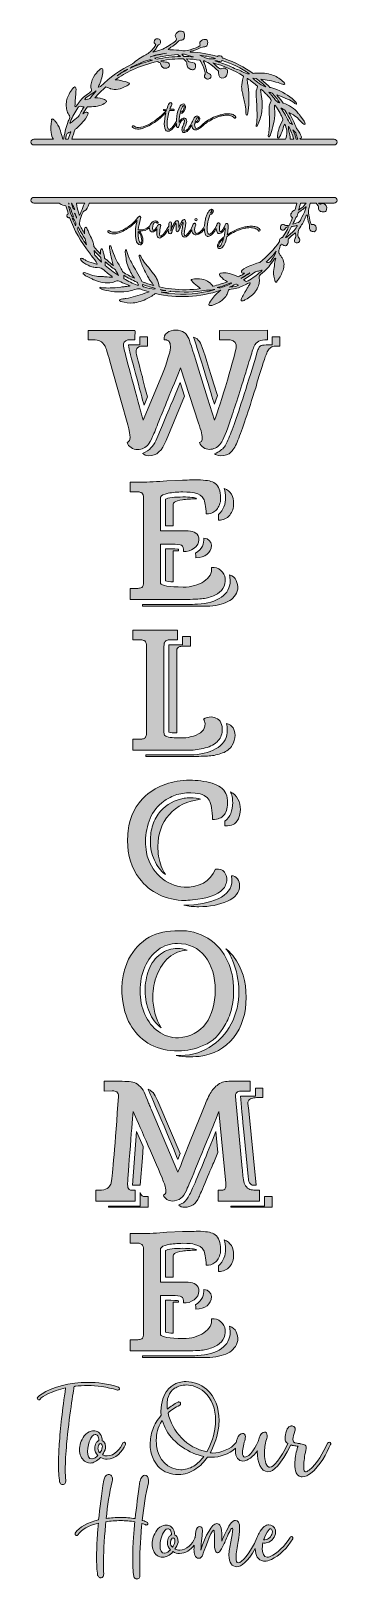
# Model space of a CAD drawing. Header units: inches. Extents: x -1.7 to 7.7, y -47.7 to -0.3.
import ezdxf

# ---------------------------------------------------------------- set-up
doc = ezdxf.new("R2010")
doc.units = ezdxf.units.IN
doc.header["$MEASUREMENT"] = 0
doc.layers.add('Layer 1', color=7, linetype='Continuous')

# ---------------------------------------------------------------- blocks, each defined once
blk = doc.blocks.new('block 3')
at = {"layer": 'Layer 1', "lineweight": 0}
for points, knots in [([(2.828, -31.512), (3.08, -31.52), (3.341, -31.459), (3.609, -31.344), (3.877, -31.229), (4.091, -31.022), (4.252, -30.731), (4.336, -30.593), (4.405, -30.432), (4.451, -30.241), (4.497, -30.057), (4.52, -29.866), (4.52, -29.674), (4.52, -29.322), (4.459, -29.023), (4.336, -28.778), (4.206, -28.479), (4.007, -28.25), (3.731, -28.073), (3.456, -27.905), (3.157, -27.828), (2.843, -27.844), (2.498, -27.836), (2.192, -27.897), (1.932, -28.043), (1.671, -28.188), (1.464, -28.418), (1.303, -28.717), (1.235, -28.847), (1.189, -29), (1.15, -29.161), (1.112, -29.322), (1.097, -29.49), (1.097, -29.659), (1.097, -29.789), (1.104, -29.912), (1.127, -30.011), (1.166, -30.302), (1.258, -30.563), (1.403, -30.792), (1.549, -31.022), (1.74, -31.198), (1.985, -31.328), (2.23, -31.459), (2.514, -31.52), (2.828, -31.512)], [0, 0, 0, 0, 1, 1, 1, 2, 2, 2, 3, 3, 3, 4, 4, 4, 5, 5, 5, 6, 6, 6, 7, 7, 7, 8, 8, 8, 9, 9, 9, 10, 10, 10, 11, 11, 11, 12, 12, 12, 13, 13, 13, 14, 14, 14, 15, 15, 15, 15]), ([(1.801, -30.402), (1.702, -30.18), (1.656, -29.942), (1.656, -29.689), (1.656, -29.414), (1.702, -29.169), (1.801, -28.947), (1.901, -28.724), (2.031, -28.556), (2.207, -28.426), (2.383, -28.295), (2.575, -28.234), (2.797, -28.234), (3.157, -28.234), (3.44, -28.364), (3.647, -28.632), (3.854, -28.901), (3.954, -29.245), (3.954, -29.659), (3.954, -30.072), (3.862, -30.409), (3.67, -30.677), (3.479, -30.946), (3.195, -31.091), (2.828, -31.114), (2.598, -31.122), (2.391, -31.053), (2.215, -30.923), (2.039, -30.792), (1.901, -30.624), (1.801, -30.402)], [0, 0, 0, 0, 1, 1, 1, 2, 2, 2, 3, 3, 3, 4, 4, 4, 5, 5, 5, 6, 6, 6, 7, 7, 7, 8, 8, 8, 9, 9, 9, 10, 10, 10, 10])]:
    blk.add_open_spline(points, degree=3, knots=knots, dxfattribs=at)
blk = doc.blocks.new('block 4')
at = {"layer": 'Layer 1', "lineweight": 0}
for points, knots in [([(5.331, -6.414), (5.331, -6.414), (5.331, -6.417), (5.331, -6.417), (5.331, -6.434), (5.322, -6.445), (5.305, -6.449), (5.299, -6.449), (5.295, -6.447), (5.29, -6.445), (5.286, -6.444), (5.282, -6.441), (5.277, -6.435), (5.251, -6.4), (5.215, -6.376), (5.169, -6.362), (5.124, -6.348), (5.077, -6.342), (5.028, -6.342), (5.001, -6.342), (4.976, -6.343), (4.951, -6.346), (4.91, -6.351), (4.875, -6.356), (4.843, -6.364), (4.686, -6.402), (4.543, -6.463), (4.414, -6.544), (4.375, -6.57), (4.341, -6.596), (4.309, -6.623), (4.304, -6.647), (4.298, -6.673), (4.292, -6.7), (4.272, -6.779), (4.249, -6.84), (4.221, -6.883), (4.194, -6.927), (4.166, -6.956), (4.14, -6.97), (4.124, -6.98), (4.108, -6.984), (4.094, -6.984), (4.084, -6.984), (4.074, -6.982), (4.066, -6.979), (4.044, -6.969), (4.031, -6.95), (4.026, -6.921), (4.025, -6.916), (4.025, -6.909), (4.025, -6.903), (4.025, -6.882), (4.031, -6.857), (4.043, -6.827), (4.055, -6.798), (4.076, -6.767), (4.104, -6.736), (4.147, -6.687), (4.188, -6.648), (4.229, -6.618), (4.246, -6.541), (4.257, -6.453), (4.26, -6.353), (4.224, -6.42), (4.185, -6.468), (4.147, -6.497), (4.124, -6.513), (4.103, -6.522), (4.082, -6.523), (4.082, -6.523), (4.077, -6.523), (4.077, -6.523), (4.056, -6.523), (4.038, -6.515), (4.023, -6.498), (4.004, -6.476), (3.993, -6.436), (3.989, -6.38), (3.989, -6.378), (3.989, -6.375), (3.989, -6.372), (3.925, -6.479), (3.862, -6.551), (3.808, -6.586), (3.783, -6.603), (3.758, -6.611), (3.736, -6.611), (3.736, -6.611), (3.735, -6.611), (3.735, -6.611), (3.731, -6.611), (3.728, -6.611), (3.723, -6.61), (3.697, -6.607), (3.675, -6.59), (3.657, -6.562), (3.637, -6.526), (3.625, -6.468), (3.625, -6.389), (3.625, -6.385), (3.625, -6.381), (3.625, -6.377), (3.575, -6.459), (3.51, -6.514), (3.448, -6.541), (3.424, -6.552), (3.395, -6.559), (3.368, -6.559), (3.335, -6.559), (3.302, -6.549), (3.277, -6.522), (3.254, -6.498), (3.24, -6.462), (3.239, -6.414), (3.153, -6.573), (3.07, -6.632), (3.019, -6.632), (2.991, -6.632), (2.97, -6.62), (2.954, -6.598), (2.938, -6.574), (2.929, -6.539), (2.928, -6.497), (2.928, -6.475), (2.93, -6.451), (2.935, -6.427), (2.939, -6.398), (2.944, -6.369), (2.951, -6.34), (2.96, -6.288), (2.972, -6.223), (2.972, -6.194), (2.972, -6.185), (2.97, -6.18), (2.966, -6.18), (2.949, -6.18), (2.911, -6.27), (2.892, -6.317), (2.874, -6.357), (2.855, -6.399), (2.834, -6.435), (2.823, -6.452), (2.808, -6.467), (2.794, -6.468), (2.762, -6.468), (2.76, -6.408), (2.76, -6.385), (2.76, -6.385), (2.76, -6.377), (2.76, -6.377), (2.76, -6.332), (2.76, -6.271), (2.756, -6.221), (2.755, -6.209), (2.752, -6.203), (2.749, -6.203), (2.72, -6.203), (2.624, -6.483), (2.623, -6.49), (2.616, -6.518), (2.596, -6.533), (2.575, -6.533), (2.557, -6.533), (2.539, -6.521), (2.529, -6.496), (2.521, -6.477), (2.519, -6.453), (2.519, -6.43), (2.519, -6.416), (2.52, -6.402), (2.521, -6.389), (2.47, -6.477), (2.419, -6.546), (2.373, -6.592), (2.34, -6.622), (2.29, -6.659), (2.246, -6.659), (2.217, -6.659), (2.192, -6.643), (2.177, -6.599), (2.169, -6.577), (2.165, -6.548), (2.165, -6.511), (2.165, -6.474), (2.169, -6.429), (2.179, -6.375), (2.153, -6.411), (2.125, -6.436), (2.1, -6.453), (2.077, -6.467), (2.056, -6.475), (2.036, -6.475), (2.036, -6.475), (2.033, -6.475), (2.033, -6.475), (2.01, -6.475), (1.991, -6.466), (1.975, -6.45), (1.96, -6.433), (1.949, -6.41), (1.945, -6.378), (1.944, -6.369), (1.942, -6.361), (1.942, -6.351), (1.942, -6.35), (1.943, -6.349), (1.943, -6.348), (1.864, -6.416), (1.763, -6.45), (1.639, -6.45), (1.682, -6.49), (1.712, -6.552), (1.729, -6.633), (1.738, -6.675), (1.742, -6.711), (1.742, -6.742), (1.742, -6.802), (1.725, -6.84), (1.69, -6.857), (1.68, -6.862), (1.669, -6.865), (1.657, -6.865), (1.657, -6.865), (1.654, -6.865), (1.654, -6.865), (1.561, -6.852), (1.514, -6.741), (1.514, -6.534), (1.514, -6.424), (1.522, -6.328), (1.538, -6.245), (1.547, -6.201), (1.556, -6.16), (1.565, -6.123), (1.462, -6.241), (1.331, -6.343), (1.171, -6.431), (1.129, -6.455), (1.078, -6.477), (1.019, -6.498), (0.96, -6.519), (0.915, -6.531), (0.883, -6.532), (0.851, -6.534), (0.833, -6.534), (0.827, -6.534), (0.774, -6.534), (0.727, -6.521), (0.684, -6.493), (0.674, -6.484), (0.669, -6.475), (0.669, -6.465), (0.669, -6.452), (0.672, -6.443), (0.679, -6.439), (0.686, -6.435), (0.692, -6.433), (0.695, -6.433), (0.702, -6.433), (0.71, -6.436), (0.717, -6.441), (0.756, -6.471), (0.801, -6.485), (0.853, -6.485), (0.906, -6.485), (0.96, -6.476), (1.014, -6.457), (1.069, -6.44), (1.115, -6.42), (1.155, -6.398), (1.34, -6.296), (1.485, -6.175), (1.591, -6.035), (1.606, -6.014), (1.618, -6.001), (1.626, -5.998), (1.632, -5.994), (1.639, -5.993), (1.644, -5.993), (1.653, -5.993), (1.661, -5.998), (1.669, -6.008), (1.673, -6.013), (1.675, -6.021), (1.675, -6.029), (1.675, -6.037), (1.674, -6.047), (1.67, -6.058), (1.631, -6.185), (1.607, -6.302), (1.597, -6.413), (1.597, -6.413), (1.622, -6.414), (1.622, -6.414), (1.664, -6.414), (1.715, -6.408), (1.771, -6.396), (1.838, -6.382), (1.899, -6.345), (1.953, -6.288), (1.959, -6.269), (1.967, -6.25), (1.977, -6.233), (1.993, -6.204), (2.014, -6.179), (2.039, -6.161), (2.062, -6.145), (2.088, -6.135), (2.114, -6.135), (2.118, -6.135), (2.122, -6.136), (2.126, -6.136), (2.153, -6.139), (2.179, -6.152), (2.204, -6.176), (2.208, -6.18), (2.21, -6.185), (2.21, -6.189), (2.21, -6.194), (2.208, -6.199), (2.204, -6.202), (2.201, -6.207), (2.195, -6.208), (2.191, -6.208), (2.187, -6.208), (2.182, -6.207), (2.179, -6.203), (2.16, -6.186), (2.144, -6.178), (2.128, -6.178), (2.071, -6.178), (2.035, -6.284), (2.035, -6.357), (2.035, -6.397), (2.046, -6.428), (2.069, -6.428), (2.095, -6.428), (2.139, -6.386), (2.204, -6.267), (2.209, -6.258), (2.223, -6.246), (2.234, -6.244), (2.237, -6.243), (2.242, -6.242), (2.246, -6.242), (2.249, -6.242), (2.254, -6.243), (2.257, -6.244), (2.266, -6.245), (2.272, -6.249), (2.278, -6.256), (2.282, -6.262), (2.286, -6.268), (2.286, -6.276), (2.286, -6.276), (2.286, -6.279), (2.286, -6.279), (2.268, -6.383), (2.255, -6.462), (2.253, -6.519), (2.253, -6.519), (2.253, -6.532), (2.253, -6.532), (2.253, -6.584), (2.263, -6.606), (2.282, -6.606), (2.301, -6.606), (2.327, -6.586), (2.36, -6.551), (2.414, -6.494), (2.474, -6.407), (2.531, -6.292), (2.531, -6.292), (2.539, -6.218), (2.539, -6.218), (2.539, -6.218), (2.54, -6.215), (2.54, -6.215), (2.549, -6.18), (2.565, -6.161), (2.586, -6.161), (2.606, -6.163), (2.618, -6.175), (2.618, -6.208), (2.618, -6.241), (2.602, -6.343), (2.599, -6.438), (2.652, -6.267), (2.728, -6.127), (2.787, -6.127), (2.82, -6.127), (2.844, -6.165), (2.844, -6.279), (2.844, -6.279), (2.843, -6.334), (2.843, -6.334), (2.859, -6.302), (2.87, -6.274), (2.884, -6.244), (2.922, -6.16), (2.963, -6.09), (3.005, -6.09), (3.034, -6.09), (3.053, -6.117), (3.053, -6.19), (3.053, -6.23), (3.048, -6.28), (3.037, -6.336), (3.023, -6.401), (3.01, -6.472), (3.01, -6.526), (3.01, -6.562), (3.016, -6.588), (3.037, -6.588), (3.073, -6.588), (3.179, -6.48), (3.257, -6.29), (3.257, -6.29), (3.257, -6.29), (3.257, -6.29), (3.258, -6.287), (3.258, -6.285), (3.259, -6.282), (3.271, -6.245), (3.289, -6.223), (3.305, -6.214), (3.312, -6.211), (3.317, -6.209), (3.324, -6.209), (3.326, -6.209), (3.328, -6.209), (3.329, -6.21), (3.351, -6.213), (3.361, -6.233), (3.361, -6.255), (3.361, -6.265), (3.359, -6.276), (3.354, -6.286), (3.337, -6.317), (3.328, -6.353), (3.326, -6.388), (3.326, -6.395), (3.326, -6.401), (3.326, -6.408), (3.326, -6.43), (3.328, -6.451), (3.335, -6.468), (3.348, -6.505), (3.367, -6.518), (3.39, -6.518), (3.403, -6.518), (3.418, -6.513), (3.434, -6.507), (3.504, -6.476), (3.581, -6.402), (3.629, -6.29), (3.629, -6.29), (3.629, -6.29), (3.629, -6.289), (3.632, -6.248), (3.636, -6.209), (3.642, -6.174), (3.649, -6.121), (3.659, -6.075), (3.671, -6.034), (3.684, -5.992), (3.696, -5.957), (3.71, -5.927), (3.71, -5.926), (3.71, -5.925), (3.711, -5.925), (3.719, -5.905), (3.728, -5.889), (3.736, -5.874), (3.764, -5.827), (3.792, -5.801), (3.819, -5.79), (3.833, -5.783), (3.845, -5.781), (3.855, -5.781), (3.865, -5.781), (3.874, -5.783), (3.88, -5.789), (3.894, -5.797), (3.9, -5.812), (3.9, -5.828), (3.9, -5.828), (3.899, -5.836), (3.899, -5.836), (3.897, -5.852), (3.888, -5.872), (3.876, -5.89), (3.857, -5.916), (3.828, -5.939), (3.79, -5.95), (3.757, -6.037), (3.733, -6.136), (3.721, -6.231), (3.714, -6.278), (3.712, -6.324), (3.712, -6.367), (3.712, -6.391), (3.712, -6.416), (3.714, -6.438), (3.718, -6.484), (3.73, -6.548), (3.77, -6.548), (3.78, -6.548), (3.791, -6.544), (3.805, -6.535), (3.864, -6.497), (3.92, -6.427), (3.994, -6.289), (3.995, -6.288), (3.996, -6.286), (3.997, -6.285), (3.998, -6.28), (3.999, -6.275), (4, -6.27), (4.01, -6.232), (4.026, -6.209), (4.045, -6.199), (4.052, -6.196), (4.059, -6.194), (4.065, -6.194), (4.065, -6.194), (4.071, -6.194), (4.071, -6.194), (4.081, -6.197), (4.088, -6.202), (4.094, -6.211), (4.094, -6.211), (4.095, -6.212), (4.095, -6.212), (4.099, -6.22), (4.102, -6.229), (4.102, -6.241), (4.102, -6.251), (4.099, -6.264), (4.094, -6.278), (4.093, -6.285), (4.092, -6.291), (4.089, -6.297), (4.084, -6.326), (4.082, -6.355), (4.082, -6.385), (4.082, -6.385), (4.083, -6.417), (4.083, -6.417), (4.088, -6.45), (4.098, -6.466), (4.113, -6.466), (4.126, -6.466), (4.141, -6.456), (4.159, -6.436), (4.197, -6.396), (4.231, -6.336), (4.262, -6.258), (4.265, -6.241), (4.272, -6.227), (4.283, -6.22), (4.29, -6.214), (4.296, -6.212), (4.303, -6.212), (4.303, -6.212), (4.308, -6.212), (4.308, -6.212), (4.314, -6.212), (4.319, -6.213), (4.325, -6.216), (4.339, -6.223), (4.347, -6.24), (4.349, -6.265), (4.349, -6.265), (4.349, -6.314), (4.349, -6.314), (4.349, -6.356), (4.347, -6.398), (4.342, -6.44), (4.339, -6.467), (4.336, -6.491), (4.332, -6.513), (4.329, -6.528), (4.326, -6.545), (4.321, -6.565), (4.462, -6.458), (4.633, -6.38), (4.835, -6.329), (4.876, -6.319), (4.922, -6.31), (4.974, -6.304), (5.001, -6.301), (5.03, -6.3), (5.058, -6.3), (5.11, -6.3), (5.158, -6.307), (5.206, -6.32), (5.253, -6.334), (5.292, -6.358), (5.322, -6.394), (5.328, -6.399), (5.331, -6.407), (5.331, -6.414)], [0, 0, 0, 0, 1, 1, 1, 2, 2, 2, 3, 3, 3, 4, 4, 4, 5, 5, 5, 6, 6, 6, 7, 7, 7, 8, 8, 8, 9, 9, 9, 10, 10, 10, 11, 11, 11, 12, 12, 12, 13, 13, 13, 14, 14, 14, 15, 15, 15, 16, 16, 16, 17, 17, 17, 18, 18, 18, 19, 19, 19, 20, 20, 20, 21, 21, 21, 22, 22, 22, 23, 23, 23, 24, 24, 24, 25, 25, 25, 26, 26, 26, 27, 27, 27, 28, 28, 28, 29, 29, 29, 30, 30, 30, 31, 31, 31, 32, 32, 32, 33, 33, 33, 34, 34, 34, 35, 35, 35, 36, 36, 36, 37, 37, 37, 38, 38, 38, 39, 39, 39, 40, 40, 40, 41, 41, 41, 42, 42, 42, 43, 43, 43, 44, 44, 44, 45, 45, 45, 46, 46, 46, 47, 47, 47, 48, 48, 48, 49, 49, 49, 50, 50, 50, 51, 51, 51, 52, 52, 52, 53, 53, 53, 54, 54, 54, 55, 55, 55, 56, 56, 56, 57, 57, 57, 58, 58, 58, 59, 59, 59, 60, 60, 60, 61, 61, 61, 62, 62, 62, 63, 63, 63, 64, 64, 64, 65, 65, 65, 66, 66, 66, 67, 67, 67, 68, 68, 68, 69, 69, 69, 70, 70, 70, 71, 71, 71, 72, 72, 72, 73, 73, 73, 74, 74, 74, 75, 75, 75, 76, 76, 76, 77, 77, 77, 78, 78, 78, 79, 79, 79, 80, 80, 80, 81, 81, 81, 82, 82, 82, 83, 83, 83, 84, 84, 84, 85, 85, 85, 86, 86, 86, 87, 87, 87, 88, 88, 88, 89, 89, 89, 90, 90, 90, 91, 91, 91, 92, 92, 92, 93, 93, 93, 94, 94, 94, 95, 95, 95, 96, 96, 96, 97, 97, 97, 98, 98, 98, 99, 99, 99, 100, 100, 100, 101, 101, 101, 102, 102, 102, 103, 103, 103, 104, 104, 104, 105, 105, 105, 106, 106, 106, 107, 107, 107, 108, 108, 108, 109, 109, 109, 110, 110, 110, 111, 111, 111, 112, 112, 112, 113, 113, 113, 114, 114, 114, 115, 115, 115, 116, 116, 116, 117, 117, 117, 118, 118, 118, 119, 119, 119, 120, 120, 120, 121, 121, 121, 122, 122, 122, 123, 123, 123, 124, 124, 124, 125, 125, 125, 126, 126, 126, 127, 127, 127, 128, 128, 128, 129, 129, 129, 130, 130, 130, 131, 131, 131, 132, 132, 132, 133, 133, 133, 134, 134, 134, 135, 135, 135, 136, 136, 136, 137, 137, 137, 138, 138, 138, 139, 139, 139, 140, 140, 140, 141, 141, 141, 142, 142, 142, 143, 143, 143, 144, 144, 144, 145, 145, 145, 146, 146, 146, 147, 147, 147, 148, 148, 148, 149, 149, 149, 150, 150, 150, 151, 151, 151, 152, 152, 152, 153, 153, 153, 154, 154, 154, 155, 155, 155, 156, 156, 156, 157, 157, 157, 158, 158, 158, 159, 159, 159, 160, 160, 160, 161, 161, 161, 162, 162, 162, 163, 163, 163, 164, 164, 164, 165, 165, 165, 166, 166, 166, 167, 167, 167, 168, 168, 168, 169, 169, 169, 170, 170, 170, 171, 171, 171, 172, 172, 172, 173, 173, 173, 174, 174, 174, 175, 175, 175, 176, 176, 176, 177, 177, 177, 178, 178, 178, 179, 179, 179, 180, 180, 180, 181, 181, 181, 182, 182, 182, 183, 183, 183, 184, 184, 184, 185, 185, 185, 186, 186, 186, 187, 187, 187, 188, 188, 188, 189, 189, 189, 190, 190, 190, 191, 191, 191, 192, 192, 192, 193, 193, 193, 194, 194, 194, 195, 195, 195, 196, 196, 196, 197, 197, 197, 198, 198, 198, 199, 199, 199, 200, 200, 200, 201, 201, 201, 201]), ([(3.81, -5.902), (3.824, -5.893), (3.838, -5.881), (3.846, -5.868), (3.855, -5.856), (3.861, -5.843), (3.862, -5.832), (3.863, -5.829), (3.863, -5.826), (3.863, -5.825), (3.863, -5.822), (3.862, -5.821), (3.861, -5.819), (3.86, -5.818), (3.858, -5.818), (3.857, -5.818), (3.853, -5.818), (3.847, -5.826), (3.845, -5.829), (3.833, -5.851), (3.821, -5.876), (3.81, -5.902)], [0, 0, 0, 0, 1, 1, 1, 2, 2, 2, 3, 3, 3, 4, 4, 4, 5, 5, 5, 6, 6, 6, 7, 7, 7, 7]), ([(1.594, -6.462), (1.593, -6.483), (1.592, -6.502), (1.592, -6.522), (1.593, -6.625), (1.608, -6.71), (1.637, -6.777), (1.648, -6.8), (1.662, -6.814), (1.677, -6.816), (1.696, -6.816), (1.705, -6.791), (1.705, -6.739), (1.705, -6.67), (1.688, -6.601), (1.655, -6.535), (1.639, -6.501), (1.618, -6.477), (1.594, -6.462)], [0, 0, 0, 0, 1, 1, 1, 2, 2, 2, 3, 3, 3, 4, 4, 4, 5, 5, 5, 6, 6, 6, 6]), ([(4.215, -6.678), (4.187, -6.702), (4.16, -6.728), (4.132, -6.76), (4.109, -6.785), (4.092, -6.809), (4.08, -6.832), (4.067, -6.858), (4.061, -6.88), (4.061, -6.899), (4.061, -6.918), (4.066, -6.928), (4.076, -6.928), (4.086, -6.928), (4.103, -6.913), (4.125, -6.883), (4.16, -6.83), (4.188, -6.765), (4.211, -6.689), (4.211, -6.689), (4.215, -6.678), (4.215, -6.678)], [0, 0, 0, 0, 1, 1, 1, 2, 2, 2, 3, 3, 3, 4, 4, 4, 5, 5, 5, 6, 6, 6, 7, 7, 7, 7])]:
    blk.add_open_spline(points, degree=3, knots=knots, dxfattribs=at)
blk = doc.blocks.new('block 5')
at = {"layer": 'Layer 1', "lineweight": 0}
for points, knots in [([(1.214, -43.533), (1.214, -43.539), (1.211, -43.548), (1.208, -43.556), (1.125, -43.766), (0.898, -44.002), (0.645, -44.002), (0.576, -44.002), (0.507, -43.985), (0.44, -43.947), (0.337, -44.068), (0.228, -44.12), (0.13, -44.12), (0.13, -44.12), (0.124, -44.12), (0.124, -44.12), (0.061, -44.12), (0.003, -44.1), (-0.046, -44.062), (-0.095, -44.025), (-0.132, -43.976), (-0.158, -43.913), (-0.184, -43.855), (-0.198, -43.786), (-0.198, -43.711), (-0.198, -43.582), (-0.155, -43.432), (-0.051, -43.289), (0, -43.214), (0.078, -43.165), (0.156, -43.145), (0.182, -43.136), (0.207, -43.133), (0.23, -43.133), (0.256, -43.133), (0.282, -43.136), (0.308, -43.145), (0.36, -43.159), (0.403, -43.191), (0.438, -43.237), (0.472, -43.286), (0.495, -43.352), (0.495, -43.438), (0.501, -43.441), (0.504, -43.441), (0.509, -43.444), (0.535, -43.458), (0.558, -43.479), (0.57, -43.507), (0.59, -43.545), (0.596, -43.585), (0.596, -43.625), (0.596, -43.64), (0.596, -43.651), (0.596, -43.663), (0.584, -43.74), (0.544, -43.806), (0.501, -43.87), (0.55, -43.893), (0.599, -43.904), (0.647, -43.904), (0.869, -43.904), (1.064, -43.68), (1.125, -43.507), (1.134, -43.493), (1.151, -43.484), (1.165, -43.484), (1.174, -43.484), (1.182, -43.484), (1.191, -43.49), (1.205, -43.499), (1.214, -43.516), (1.214, -43.533)], [0, 0, 0, 0, 1, 1, 1, 2, 2, 2, 3, 3, 3, 4, 4, 4, 5, 5, 5, 6, 6, 6, 7, 7, 7, 8, 8, 8, 9, 9, 9, 10, 10, 10, 11, 11, 11, 12, 12, 12, 13, 13, 13, 14, 14, 14, 15, 15, 15, 16, 16, 16, 17, 17, 17, 18, 18, 18, 19, 19, 19, 20, 20, 20, 21, 21, 21, 22, 22, 22, 23, 23, 23, 24, 24, 24, 24]), ([(0.363, -43.89), (0.299, -43.829), (0.268, -43.752), (0.268, -43.671), (0.268, -43.617), (0.282, -43.562), (0.311, -43.507), (0.328, -43.479), (0.351, -43.455), (0.377, -43.441), (0.383, -43.438), (0.391, -43.435), (0.397, -43.435), (0.397, -43.372), (0.383, -43.326), (0.36, -43.292), (0.334, -43.257), (0.308, -43.246), (0.285, -43.246), (0.216, -43.246), (0.156, -43.346), (0.124, -43.407), (0.09, -43.473), (0.046, -43.634), (0.046, -43.772), (0.046, -43.893), (0.081, -43.996), (0.182, -43.996), (0.182, -43.996), (0.187, -43.996), (0.187, -43.996), (0.253, -43.993), (0.325, -43.933), (0.363, -43.89)], [0, 0, 0, 0, 1, 1, 1, 2, 2, 2, 3, 3, 3, 4, 4, 4, 5, 5, 5, 6, 6, 6, 7, 7, 7, 8, 8, 8, 9, 9, 9, 10, 10, 10, 11, 11, 11, 11]), ([(0.498, -43.648), (0.498, -43.637), (0.501, -43.628), (0.501, -43.617), (0.501, -43.594), (0.495, -43.573), (0.486, -43.55), (0.475, -43.53), (0.461, -43.525), (0.446, -43.525), (0.423, -43.525), (0.403, -43.539), (0.391, -43.565), (0.374, -43.599), (0.366, -43.634), (0.366, -43.671), (0.366, -43.72), (0.383, -43.772), (0.423, -43.812), (0.458, -43.763), (0.489, -43.709), (0.498, -43.648)], [0, 0, 0, 0, 1, 1, 1, 2, 2, 2, 3, 3, 3, 4, 4, 4, 5, 5, 5, 6, 6, 6, 7, 7, 7, 7])]:
    blk.add_open_spline(points, degree=3, knots=knots, dxfattribs=at)
blk = doc.blocks.new('block 6')
at = {"layer": 'Layer 1', "lineweight": 0}
for points, knots in [([(7.492, -43.527), (7.492, -43.536), (7.489, -43.545), (7.487, -43.553), (7.363, -43.818), (7.176, -44.206), (6.871, -44.439), (6.808, -44.488), (6.713, -44.543), (6.621, -44.543), (6.578, -44.543), (6.537, -44.531), (6.5, -44.505), (6.474, -44.485), (6.451, -44.459), (6.437, -44.422), (6.408, -44.347), (6.394, -44.255), (6.394, -44.154), (6.394, -44.117), (6.396, -44.082), (6.399, -44.045), (6.414, -43.867), (6.457, -43.688), (6.491, -43.605), (6.48, -43.605), (6.466, -43.602), (6.451, -43.602), (6.414, -43.596), (6.365, -43.594), (6.316, -43.582), (6.313, -43.579), (6.307, -43.579), (6.304, -43.579), (6.291, -43.576), (6.279, -43.572), (6.266, -43.567), (5.967, -44.186), (5.739, -44.387), (5.568, -44.387), (5.353, -44.387), (5.243, -44.088), (5.243, -43.763), (5.243, -43.763), (5.246, -43.743), (5.246, -43.743), (5.12, -43.924), (4.958, -44.059), (4.8, -44.059), (4.68, -44.059), (4.573, -43.967), (4.573, -43.726), (4.573, -43.709), (4.574, -43.69), (4.575, -43.67), (4.378, -43.847), (4.102, -43.944), (3.831, -43.944), (3.794, -43.944), (3.759, -43.942), (3.722, -43.939), (3.621, -44.082), (3.5, -44.206), (3.365, -44.298), (3.204, -44.41), (3.023, -44.474), (2.825, -44.474), (2.718, -44.474), (2.606, -44.456), (2.491, -44.413), (2.307, -44.347), (2.166, -44.209), (2.077, -44.034), (2.011, -43.904), (1.973, -43.752), (1.965, -43.588), (1.965, -43.588), (1.965, -43.545), (1.965, -43.545), (1.965, -43.398), (1.99, -43.246), (2.045, -43.093), (2.1, -42.944), (2.183, -42.797), (2.298, -42.662), (2.295, -42.621), (2.295, -42.578), (2.295, -42.541), (2.295, -42.25), (2.376, -42.035), (2.502, -41.885), (2.525, -41.856), (2.551, -41.831), (2.577, -41.808), (2.615, -41.773), (2.652, -41.744), (2.695, -41.721), (2.73, -41.701), (2.767, -41.684), (2.807, -41.672), (2.807, -41.672), (2.81, -41.672), (2.81, -41.672), (2.873, -41.649), (2.94, -41.638), (3.009, -41.632), (3.029, -41.629), (3.049, -41.629), (3.069, -41.629), (3.282, -41.629), (3.503, -41.713), (3.685, -41.865), (3.955, -42.095), (4.073, -42.449), (4.073, -42.82), (4.073, -42.877), (4.07, -42.938), (4.064, -42.998), (4.035, -43.271), (3.932, -43.568), (3.8, -43.806), (3.825, -43.812), (3.854, -43.815), (3.886, -43.815), (4.096, -43.815), (4.439, -43.7), (4.598, -43.496), (4.606, -43.46), (4.615, -43.424), (4.628, -43.386), (4.665, -43.274), (4.734, -43.214), (4.792, -43.214), (4.835, -43.214), (4.878, -43.243), (4.878, -43.32), (4.878, -43.401), (4.818, -43.559), (4.797, -43.7), (4.792, -43.737), (4.789, -43.769), (4.789, -43.795), (4.789, -43.898), (4.82, -43.939), (4.866, -43.939), (4.996, -43.939), (5.24, -43.625), (5.298, -43.358), (5.341, -43.228), (5.407, -43.174), (5.462, -43.174), (5.505, -43.174), (5.548, -43.208), (5.548, -43.28), (5.548, -43.312), (5.539, -43.352), (5.522, -43.401), (5.482, -43.548), (5.465, -43.688), (5.465, -43.815), (5.465, -44.08), (5.528, -44.252), (5.629, -44.252), (5.748, -44.252), (5.95, -44.003), (6.181, -43.526), (6.161, -43.512), (6.143, -43.497), (6.126, -43.479), (6.103, -43.45), (6.092, -43.407), (6.092, -43.355), (6.092, -43.34), (6.092, -43.323), (6.094, -43.309), (6.103, -43.24), (6.126, -43.156), (6.161, -43.084), (6.161, -43.084), (6.161, -43.079), (6.161, -43.079), (6.189, -43.027), (6.23, -42.998), (6.267, -42.99), (6.279, -42.987), (6.29, -42.984), (6.299, -42.984), (6.31, -42.984), (6.319, -42.987), (6.33, -42.99), (6.35, -42.995), (6.368, -43.007), (6.382, -43.021), (6.382, -43.021), (6.382, -43.024), (6.382, -43.024), (6.396, -43.041), (6.405, -43.064), (6.405, -43.093), (6.405, -43.107), (6.402, -43.125), (6.396, -43.145), (6.396, -43.145), (6.396, -43.148), (6.396, -43.148), (6.359, -43.24), (6.342, -43.323), (6.336, -43.386), (6.336, -43.467), (6.336, -43.504), (6.466, -43.516), (6.489, -43.519), (6.509, -43.522), (6.529, -43.525), (6.529, -43.525), (6.532, -43.525), (6.532, -43.525), (6.552, -43.527), (6.555, -43.527), (6.558, -43.53), (6.641, -43.542), (6.707, -43.553), (6.733, -43.599), (6.742, -43.614), (6.744, -43.631), (6.744, -43.645), (6.744, -43.674), (6.736, -43.706), (6.73, -43.732), (6.69, -43.913), (6.67, -44.068), (6.667, -44.186), (6.667, -44.186), (6.667, -44.244), (6.667, -44.244), (6.667, -44.344), (6.681, -44.393), (6.721, -44.393), (6.747, -44.393), (6.782, -44.376), (6.828, -44.338), (7.095, -44.137), (7.242, -43.812), (7.397, -43.513), (7.409, -43.496), (7.429, -43.487), (7.446, -43.487), (7.469, -43.487), (7.492, -43.502), (7.492, -43.527)], [0, 0, 0, 0, 1, 1, 1, 2, 2, 2, 3, 3, 3, 4, 4, 4, 5, 5, 5, 6, 6, 6, 7, 7, 7, 8, 8, 8, 9, 9, 9, 10, 10, 10, 11, 11, 11, 12, 12, 12, 13, 13, 13, 14, 14, 14, 15, 15, 15, 16, 16, 16, 17, 17, 17, 18, 18, 18, 19, 19, 19, 20, 20, 20, 21, 21, 21, 22, 22, 22, 23, 23, 23, 24, 24, 24, 25, 25, 25, 26, 26, 26, 27, 27, 27, 28, 28, 28, 29, 29, 29, 30, 30, 30, 31, 31, 31, 32, 32, 32, 33, 33, 33, 34, 34, 34, 35, 35, 35, 36, 36, 36, 37, 37, 37, 38, 38, 38, 39, 39, 39, 40, 40, 40, 41, 41, 41, 42, 42, 42, 43, 43, 43, 44, 44, 44, 45, 45, 45, 46, 46, 46, 47, 47, 47, 48, 48, 48, 49, 49, 49, 50, 50, 50, 51, 51, 51, 52, 52, 52, 53, 53, 53, 54, 54, 54, 55, 55, 55, 56, 56, 56, 57, 57, 57, 58, 58, 58, 59, 59, 59, 60, 60, 60, 61, 61, 61, 62, 62, 62, 63, 63, 63, 64, 64, 64, 65, 65, 65, 66, 66, 66, 67, 67, 67, 68, 68, 68, 69, 69, 69, 70, 70, 70, 71, 71, 71, 72, 72, 72, 73, 73, 73, 74, 74, 74, 75, 75, 75, 76, 76, 76, 77, 77, 77, 78, 78, 78, 79, 79, 79, 80, 80, 80, 81, 81, 81, 82, 82, 82, 83, 83, 83, 83]), ([(3.958, -42.99), (3.963, -42.932), (3.966, -42.872), (3.966, -42.814), (3.966, -42.472), (3.863, -42.153), (3.615, -41.946), (3.454, -41.808), (3.256, -41.733), (3.066, -41.733), (3.049, -41.733), (3.032, -41.736), (3.014, -41.736), (2.957, -41.741), (2.899, -41.753), (2.845, -41.77), (2.842, -41.773), (2.842, -41.773), (2.839, -41.773), (2.839, -41.773), (2.779, -41.799), (2.779, -41.799), (2.733, -41.822), (2.689, -41.848), (2.652, -41.882), (2.574, -41.954), (2.525, -42.052), (2.5, -42.161), (2.488, -42.216), (2.482, -42.276), (2.482, -42.337), (2.482, -42.383), (2.485, -42.426), (2.491, -42.472), (2.586, -42.391), (2.695, -42.319), (2.819, -42.256), (2.827, -42.253), (2.836, -42.25), (2.845, -42.25), (2.862, -42.25), (2.882, -42.262), (2.891, -42.279), (2.894, -42.288), (2.896, -42.294), (2.896, -42.302), (2.896, -42.322), (2.888, -42.34), (2.868, -42.351), (2.73, -42.42), (2.612, -42.504), (2.511, -42.593), (2.643, -43.165), (3.086, -43.657), (3.699, -43.775), (3.834, -43.542), (3.932, -43.254), (3.958, -42.99)], [0, 0, 0, 0, 1, 1, 1, 2, 2, 2, 3, 3, 3, 4, 4, 4, 5, 5, 5, 6, 6, 6, 7, 7, 7, 8, 8, 8, 9, 9, 9, 10, 10, 10, 11, 11, 11, 12, 12, 12, 13, 13, 13, 14, 14, 14, 15, 15, 15, 16, 16, 16, 17, 17, 17, 18, 18, 18, 19, 19, 19, 19]), ([(3.607, -43.919), (3.492, -43.893), (3.383, -43.858), (3.276, -43.815), (3.046, -43.714), (2.836, -43.571), (2.672, -43.401), (2.511, -43.237), (2.393, -43.013), (2.333, -42.823), (2.189, -43.033), (2.152, -43.234), (2.152, -43.421), (2.152, -43.479), (2.154, -43.536), (2.16, -43.591), (2.203, -44.013), (2.514, -44.327), (2.899, -44.327), (3.029, -44.327), (3.167, -44.29), (3.305, -44.212), (3.417, -44.137), (3.518, -44.036), (3.607, -43.919)], [0, 0, 0, 0, 1, 1, 1, 2, 2, 2, 3, 3, 3, 4, 4, 4, 5, 5, 5, 6, 6, 6, 7, 7, 7, 8, 8, 8, 8])]:
    blk.add_open_spline(points, degree=3, knots=knots, dxfattribs=at)
blk = doc.blocks.new('block 7')
at = {"layer": 'Layer 1', "lineweight": 0}
for points, knots in [([(6.335, -46.417), (6.335, -46.426), (6.332, -46.434), (6.329, -46.443), (6.171, -46.719), (5.906, -46.966), (5.676, -47.067), (5.601, -47.102), (5.529, -47.122), (5.463, -47.122), (5.452, -47.122), (5.44, -47.119), (5.432, -47.119), (5.351, -47.11), (5.285, -47.07), (5.239, -46.995), (5.202, -46.935), (5.181, -46.849), (5.181, -46.737), (4.958, -47.142), (4.745, -47.291), (4.615, -47.291), (4.54, -47.291), (4.485, -47.26), (4.445, -47.202), (4.402, -47.139), (4.379, -47.047), (4.376, -46.938), (4.376, -46.88), (4.382, -46.817), (4.393, -46.754), (4.405, -46.679), (4.419, -46.604), (4.437, -46.526), (4.46, -46.391), (4.491, -46.222), (4.491, -46.147), (4.491, -46.121), (4.485, -46.109), (4.477, -46.109), (4.431, -46.109), (4.333, -46.345), (4.281, -46.466), (4.235, -46.572), (4.186, -46.682), (4.132, -46.777), (4.103, -46.82), (4.063, -46.86), (4.025, -46.863), (3.942, -46.863), (3.936, -46.705), (3.936, -46.644), (3.936, -46.644), (3.936, -46.624), (3.936, -46.624), (3.936, -46.506), (3.936, -46.348), (3.928, -46.216), (3.925, -46.184), (3.916, -46.17), (3.907, -46.17), (3.833, -46.17), (3.582, -46.9), (3.58, -46.92), (3.559, -46.992), (3.508, -47.033), (3.453, -47.033), (3.407, -47.033), (3.358, -47.001), (3.332, -46.935), (3.312, -46.886), (3.306, -46.823), (3.306, -46.762), (3.306, -46.718), (3.309, -46.674), (3.313, -46.637), (3.202, -46.775), (3.04, -46.886), (2.866, -46.886), (2.797, -46.886), (2.728, -46.869), (2.662, -46.831), (2.559, -46.952), (2.449, -47.004), (2.351, -47.004), (2.351, -47.004), (2.346, -47.004), (2.346, -47.004), (2.282, -47.004), (2.225, -46.984), (2.176, -46.946), (2.127, -46.909), (2.09, -46.86), (2.064, -46.797), (2.038, -46.739), (2.024, -46.67), (2.024, -46.595), (2.024, -46.466), (2.067, -46.316), (2.17, -46.173), (2.222, -46.098), (2.3, -46.049), (2.377, -46.029), (2.403, -46.02), (2.429, -46.017), (2.452, -46.017), (2.478, -46.017), (2.504, -46.02), (2.53, -46.029), (2.582, -46.043), (2.625, -46.075), (2.659, -46.121), (2.694, -46.17), (2.717, -46.236), (2.717, -46.322), (2.722, -46.325), (2.725, -46.325), (2.731, -46.328), (2.757, -46.342), (2.78, -46.362), (2.792, -46.391), (2.812, -46.429), (2.817, -46.469), (2.817, -46.509), (2.817, -46.524), (2.817, -46.535), (2.817, -46.547), (2.806, -46.624), (2.766, -46.69), (2.722, -46.754), (2.771, -46.777), (2.82, -46.788), (2.869, -46.788), (3.078, -46.788), (3.264, -46.588), (3.335, -46.42), (3.336, -46.415), (3.337, -46.409), (3.338, -46.403), (3.338, -46.403), (3.358, -46.207), (3.358, -46.207), (3.358, -46.207), (3.361, -46.201), (3.361, -46.201), (3.384, -46.109), (3.427, -46.061), (3.482, -46.061), (3.533, -46.063), (3.565, -46.095), (3.565, -46.181), (3.565, -46.268), (3.525, -46.535), (3.516, -46.782), (3.654, -46.337), (3.853, -45.971), (4.008, -45.971), (4.094, -45.971), (4.158, -46.069), (4.158, -46.368), (4.158, -46.368), (4.155, -46.512), (4.155, -46.512), (4.195, -46.429), (4.224, -46.354), (4.261, -46.276), (4.362, -46.058), (4.468, -45.874), (4.578, -45.874), (4.652, -45.874), (4.704, -45.945), (4.704, -46.135), (4.704, -46.239), (4.69, -46.371), (4.661, -46.518), (4.624, -46.688), (4.592, -46.872), (4.592, -47.012), (4.592, -47.107), (4.606, -47.176), (4.661, -47.176), (4.755, -47.176), (5.029, -46.898), (5.233, -46.405), (5.249, -46.358), (5.271, -46.309), (5.296, -46.262), (5.34, -46.181), (5.394, -46.109), (5.455, -46.063), (5.501, -46.029), (5.55, -46.012), (5.598, -46.012), (5.688, -46.012), (5.768, -46.072), (5.797, -46.178), (5.803, -46.199), (5.806, -46.219), (5.806, -46.242), (5.806, -46.305), (5.78, -46.377), (5.719, -46.443), (5.711, -46.455), (5.699, -46.463), (5.688, -46.475), (5.633, -46.524), (5.561, -46.558), (5.486, -46.567), (5.475, -46.567), (5.466, -46.57), (5.455, -46.57), (5.44, -46.57), (5.426, -46.567), (5.414, -46.564), (5.403, -46.613), (5.397, -46.67), (5.397, -46.731), (5.397, -46.866), (5.432, -47.004), (5.547, -47.004), (5.573, -47.004), (5.604, -46.995), (5.639, -46.981), (5.852, -46.886), (6.096, -46.653), (6.246, -46.394), (6.251, -46.38), (6.269, -46.371), (6.286, -46.371), (6.294, -46.371), (6.303, -46.371), (6.312, -46.377), (6.326, -46.386), (6.335, -46.4), (6.335, -46.417)], [0, 0, 0, 0, 1, 1, 1, 2, 2, 2, 3, 3, 3, 4, 4, 4, 5, 5, 5, 6, 6, 6, 7, 7, 7, 8, 8, 8, 9, 9, 9, 10, 10, 10, 11, 11, 11, 12, 12, 12, 13, 13, 13, 14, 14, 14, 15, 15, 15, 16, 16, 16, 17, 17, 17, 18, 18, 18, 19, 19, 19, 20, 20, 20, 21, 21, 21, 22, 22, 22, 23, 23, 23, 24, 24, 24, 25, 25, 25, 26, 26, 26, 27, 27, 27, 28, 28, 28, 29, 29, 29, 30, 30, 30, 31, 31, 31, 32, 32, 32, 33, 33, 33, 34, 34, 34, 35, 35, 35, 36, 36, 36, 37, 37, 37, 38, 38, 38, 39, 39, 39, 40, 40, 40, 41, 41, 41, 42, 42, 42, 43, 43, 43, 44, 44, 44, 45, 45, 45, 46, 46, 46, 47, 47, 47, 48, 48, 48, 49, 49, 49, 50, 50, 50, 51, 51, 51, 52, 52, 52, 53, 53, 53, 54, 54, 54, 55, 55, 55, 56, 56, 56, 57, 57, 57, 58, 58, 58, 59, 59, 59, 60, 60, 60, 61, 61, 61, 62, 62, 62, 63, 63, 63, 64, 64, 64, 65, 65, 65, 66, 66, 66, 67, 67, 67, 68, 68, 68, 69, 69, 69, 70, 70, 70, 71, 71, 71, 72, 72, 72, 73, 73, 73, 74, 74, 74, 75, 75, 75, 76, 76, 76, 77, 77, 77, 78, 78, 78, 78]), ([(2.584, -46.774), (2.521, -46.713), (2.49, -46.636), (2.49, -46.555), (2.49, -46.501), (2.504, -46.446), (2.533, -46.391), (2.55, -46.362), (2.573, -46.339), (2.599, -46.325), (2.605, -46.322), (2.613, -46.319), (2.619, -46.319), (2.619, -46.256), (2.605, -46.21), (2.582, -46.176), (2.556, -46.141), (2.53, -46.13), (2.507, -46.13), (2.438, -46.13), (2.377, -46.23), (2.346, -46.291), (2.311, -46.357), (2.268, -46.518), (2.268, -46.656), (2.268, -46.777), (2.303, -46.88), (2.403, -46.88), (2.403, -46.88), (2.409, -46.88), (2.409, -46.88), (2.475, -46.877), (2.547, -46.817), (2.584, -46.774)], [0, 0, 0, 0, 1, 1, 1, 2, 2, 2, 3, 3, 3, 4, 4, 4, 5, 5, 5, 6, 6, 6, 7, 7, 7, 8, 8, 8, 9, 9, 9, 10, 10, 10, 11, 11, 11, 11]), ([(5.437, -46.469), (5.443, -46.469), (5.449, -46.472), (5.457, -46.472), (5.463, -46.472), (5.469, -46.469), (5.478, -46.469), (5.529, -46.463), (5.581, -46.437), (5.624, -46.403), (5.633, -46.394), (5.642, -46.386), (5.647, -46.377), (5.688, -46.334), (5.705, -46.273), (5.705, -46.222), (5.705, -46.173), (5.688, -46.132), (5.653, -46.132), (5.624, -46.132), (5.587, -46.161), (5.544, -46.239), (5.492, -46.328), (5.449, -46.443), (5.437, -46.469)], [0, 0, 0, 0, 1, 1, 1, 2, 2, 2, 3, 3, 3, 4, 4, 4, 5, 5, 5, 6, 6, 6, 7, 7, 7, 8, 8, 8, 8]), ([(2.72, -46.532), (2.72, -46.521), (2.722, -46.512), (2.722, -46.501), (2.722, -46.478), (2.717, -46.457), (2.708, -46.434), (2.697, -46.414), (2.682, -46.409), (2.668, -46.409), (2.645, -46.409), (2.625, -46.423), (2.613, -46.449), (2.596, -46.483), (2.587, -46.518), (2.587, -46.555), (2.587, -46.604), (2.605, -46.656), (2.645, -46.696), (2.679, -46.647), (2.711, -46.593), (2.72, -46.532)], [0, 0, 0, 0, 1, 1, 1, 2, 2, 2, 3, 3, 3, 4, 4, 4, 5, 5, 5, 6, 6, 6, 7, 7, 7, 7])]:
    blk.add_open_spline(points, degree=3, knots=knots, dxfattribs=at)
blk = doc.blocks.new('block 2')
at = {"layer": 'Layer 1', "true_color": 0x231f20}
h = blk.add_hatch(color=250, dxfattribs=at)
h.dxf.hatch_style = 2
edge = h.paths.add_edge_path()
edge.add_spline(control_points=[(7.598, -3.637), (7.598, -3.637), (6.556, -3.637), (6.556, -3.637), (6.554, -3.629), (6.552, -3.622), (6.55, -3.614), (6.555, -3.618), (6.56, -3.619), (6.565, -3.619), (6.584, -3.619), (6.592, -3.606), (6.592, -3.58), (6.591, -3.54), (6.564, -3.478), (6.509, -3.394), (6.487, -3.363), (6.466, -3.335), (6.447, -3.31), (6.381, -3.142), (6.304, -2.978), (6.214, -2.821), (6.221, -2.824), (6.227, -2.828), (6.233, -2.831), (6.287, -2.859), (6.338, -2.888), (6.387, -2.92), (6.446, -2.96), (6.503, -3.012), (6.559, -3.076), (6.621, -3.151), (6.664, -3.189), (6.688, -3.188), (6.705, -3.188), (6.713, -3.18), (6.713, -3.163), (6.712, -3.134), (6.662, -3.055), (6.561, -2.926), (6.534, -2.894), (6.513, -2.868), (6.498, -2.847), (6.377, -2.695), (6.224, -2.592), (6.039, -2.538), (6.038, -2.537), (6.036, -2.537), (6.035, -2.537), (6.02, -2.516), (6.005, -2.495), (5.99, -2.474), (5.941, -2.407), (5.89, -2.342), (5.837, -2.279), (5.847, -2.283), (5.857, -2.286), (5.868, -2.29), (6.099, -2.372), (6.267, -2.449), (6.372, -2.521), (6.406, -2.552), (6.429, -2.568), (6.441, -2.567), (6.445, -2.567), (6.448, -2.565), (6.447, -2.561), (6.447, -2.556), (6.446, -2.55), (6.443, -2.542), (6.427, -2.508), (6.404, -2.478), (6.375, -2.452), (6.211, -2.303), (6.003, -2.18), (5.751, -2.084), (5.706, -2.07), (5.666, -2.06), (5.63, -2.053), (5.542, -1.964), (5.448, -1.88), (5.351, -1.8), (5.529, -1.822), (5.705, -1.857), (5.88, -1.906), (5.891, -1.909), (5.906, -1.915), (5.926, -1.924), (5.996, -1.95), (6.045, -1.963), (6.07, -1.962), (6.081, -1.958), (6.086, -1.951), (6.086, -1.942), (6.086, -1.929), (6.076, -1.914), (6.058, -1.896), (5.957, -1.799), (5.851, -1.73), (5.74, -1.687), (5.61, -1.636), (5.454, -1.612), (5.273, -1.615), (5.221, -1.616), (5.17, -1.62), (5.121, -1.626), (4.849, -1.437), (4.552, -1.283), (4.238, -1.173), (4.22, -1.167), (4.201, -1.161), (4.183, -1.155), (4.172, -1.11), (4.133, -1.086), (4.066, -1.083), (4.05, -1.088), (4.037, -1.096), (4.025, -1.106), (3.755, -1.03), (3.476, -0.986), (3.196, -0.973), (3.194, -0.97), (3.193, -0.967), (3.193, -0.965), (3.193, -0.953), (3.218, -0.943), (3.267, -0.932), (3.351, -0.91), (3.434, -0.879), (3.515, -0.837), (3.548, -0.824), (3.577, -0.817), (3.602, -0.816), (3.627, -0.815), (3.649, -0.81), (3.669, -0.802), (3.688, -0.794), (3.704, -0.775), (3.715, -0.743), (3.722, -0.719), (3.726, -0.698), (3.727, -0.678), (3.729, -0.65), (3.721, -0.627), (3.705, -0.611), (3.689, -0.595), (3.668, -0.586), (3.642, -0.585), (3.59, -0.583), (3.543, -0.603), (3.502, -0.646), (3.49, -0.663), (3.484, -0.678), (3.483, -0.691), (3.482, -0.709), (3.484, -0.723), (3.488, -0.735), (3.493, -0.746), (3.495, -0.756), (3.494, -0.764), (3.493, -0.791), (3.42, -0.827), (3.275, -0.87), (3.157, -0.916), (3.056, -0.937), (2.973, -0.933), (2.969, -0.933), (2.967, -0.932), (2.965, -0.93), (2.903, -0.921), (2.807, -0.913), (2.677, -0.907), (2.576, -0.902), (2.523, -0.897), (2.519, -0.892), (2.519, -0.886), (2.546, -0.864), (2.599, -0.826), (2.68, -0.774), (2.741, -0.727), (2.781, -0.687), (2.781, -0.687), (2.84, -0.63), (2.84, -0.63), (2.858, -0.618), (2.876, -0.612), (2.893, -0.613), (2.919, -0.614), (2.943, -0.608), (2.964, -0.595), (2.996, -0.572), (3.012, -0.543), (3.014, -0.508), (3.017, -0.448), (3.009, -0.401), (2.992, -0.364), (2.981, -0.345), (2.958, -0.334), (2.921, -0.332), (2.82, -0.327), (2.757, -0.373), (2.734, -0.471), (2.734, -0.49), (2.743, -0.517), (2.761, -0.551), (2.769, -0.563), (2.773, -0.572), (2.774, -0.579), (2.774, -0.596), (2.761, -0.615), (2.738, -0.635), (2.679, -0.685), (2.63, -0.72), (2.591, -0.739), (2.461, -0.834), (2.337, -0.897), (2.22, -0.927), (2.183, -0.934), (2.139, -0.948), (2.088, -0.966), (2.088, -0.966), (2.051, -0.977), (2.051, -0.977), (2.052, -0.973), (2.059, -0.963), (2.075, -0.946), (2.111, -0.913), (2.141, -0.874), (2.163, -0.831), (2.185, -0.788), (2.21, -0.758), (2.239, -0.741), (2.267, -0.723), (2.281, -0.699), (2.283, -0.667), (2.284, -0.649), (2.279, -0.63), (2.269, -0.61), (2.254, -0.581), (2.226, -0.565), (2.184, -0.563), (2.162, -0.562), (2.14, -0.571), (2.119, -0.589), (2.098, -0.607), (2.087, -0.631), (2.086, -0.66), (2.084, -0.685), (2.094, -0.705), (2.114, -0.719), (2.128, -0.731), (2.135, -0.743), (2.134, -0.756), (2.13, -0.772), (2.114, -0.797), (2.087, -0.831), (2.013, -0.932), (1.927, -1.008), (1.828, -1.058), (1.68, -1.133), (1.546, -1.225), (1.424, -1.334), (1.061, -1.51), (0.729, -1.746), (0.442, -2.029), (0.424, -2.035), (0.405, -2.042), (0.386, -2.048), (0.378, -2.051), (0.374, -2.051), (0.372, -2.05), (0.371, -2.049), (0.385, -2.02), (0.415, -1.962), (0.471, -1.831), (0.505, -1.694), (0.518, -1.551), (0.522, -1.514), (0.518, -1.491), (0.505, -1.481), (0.468, -1.453), (0.391, -1.516), (0.275, -1.67), (0.206, -1.763), (0.164, -1.869), (0.15, -1.989), (0.145, -2.031), (0.149, -2.076), (0.164, -2.123), (0.168, -2.144), (0.165, -2.161), (0.156, -2.174), (0.149, -2.183), (0.085, -2.231), (-0.036, -2.317), (-0.086, -2.357), (-0.153, -2.432), (-0.236, -2.543), (-0.244, -2.557), (-0.255, -2.572), (-0.267, -2.589), (-0.304, -2.635), (-0.327, -2.655), (-0.336, -2.648), (-0.344, -2.642), (-0.344, -2.615), (-0.336, -2.567), (-0.332, -2.53), (-0.329, -2.494), (-0.328, -2.459), (-0.327, -2.423), (-0.323, -2.385), (-0.318, -2.343), (-0.316, -2.328), (-0.316, -2.312), (-0.316, -2.294), (-0.316, -2.277), (-0.316, -2.263), (-0.315, -2.251), (-0.31, -2.229), (-0.307, -2.187), (-0.305, -2.126), (-0.304, -2.079), (-0.309, -2.051), (-0.321, -2.042), (-0.33, -2.035), (-0.342, -2.036), (-0.357, -2.045), (-0.373, -2.053), (-0.388, -2.066), (-0.402, -2.084), (-0.416, -2.101), (-0.426, -2.114), (-0.433, -2.123), (-0.52, -2.245), (-0.574, -2.359), (-0.594, -2.466), (-0.596, -2.481), (-0.598, -2.497), (-0.601, -2.513), (-0.604, -2.529), (-0.605, -2.551), (-0.604, -2.58), (-0.605, -2.647), (-0.6, -2.704), (-0.589, -2.75), (-0.578, -2.795), (-0.556, -2.842), (-0.524, -2.89), (-0.502, -2.923), (-0.492, -2.949), (-0.495, -2.969), (-0.497, -2.99), (-0.505, -3.013), (-0.518, -3.039), (-0.526, -3.051), (-0.533, -3.067), (-0.541, -3.085), (-0.58, -3.177), (-0.608, -3.261), (-0.626, -3.336), (-0.644, -3.412), (-0.661, -3.5), (-0.676, -3.598), (-0.679, -3.614), (-0.681, -3.626), (-0.684, -3.637), (-0.684, -3.637), (-0.714, -3.637), (-0.714, -3.637), (-0.719, -3.618), (-0.725, -3.59), (-0.731, -3.554), (-0.755, -3.48), (-0.779, -3.404), (-0.803, -3.328), (-0.827, -3.252), (-0.875, -3.172), (-0.947, -3.088), (-0.955, -3.08), (-0.962, -3.07), (-0.969, -3.059), (-0.976, -3.048), (-0.987, -3.036), (-1.004, -3.024), (-1.022, -3.01), (-1.04, -3.011), (-1.057, -3.026), (-1.055, -3.036), (-1.052, -3.043), (-1.048, -3.046), (-1.045, -3.05), (-1.046, -3.062), (-1.051, -3.082), (-1.078, -3.2), (-1.083, -3.318), (-1.066, -3.435), (-1.058, -3.512), (-1.035, -3.579), (-0.998, -3.637), (-0.998, -3.637), (-1.598, -3.637), (-1.598, -3.637), (-1.646, -3.637), (-1.686, -3.676), (-1.686, -3.724), (-1.686, -3.773), (-1.646, -3.812), (-1.598, -3.812), (-1.598, -3.812), (7.598, -3.812), (7.598, -3.812), (7.646, -3.812), (7.686, -3.773), (7.686, -3.724), (7.686, -3.676), (7.646, -3.637), (7.598, -3.637)], knot_values=[0, 0, 0, 0, 1, 1, 1, 2, 2, 2, 3, 3, 3, 4, 4, 4, 5, 5, 5, 6, 6, 6, 7, 7, 7, 8, 8, 8, 9, 9, 9, 10, 10, 10, 11, 11, 11, 12, 12, 12, 13, 13, 13, 14, 14, 14, 15, 15, 15, 16, 16, 16, 17, 17, 17, 18, 18, 18, 19, 19, 19, 20, 20, 20, 21, 21, 21, 22, 22, 22, 23, 23, 23, 24, 24, 24, 25, 25, 25, 26, 26, 26, 27, 27, 27, 28, 28, 28, 29, 29, 29, 30, 30, 30, 31, 31, 31, 32, 32, 32, 33, 33, 33, 34, 34, 34, 35, 35, 35, 36, 36, 36, 37, 37, 37, 38, 38, 38, 39, 39, 39, 40, 40, 40, 41, 41, 41, 42, 42, 42, 43, 43, 43, 44, 44, 44, 45, 45, 45, 46, 46, 46, 47, 47, 47, 48, 48, 48, 49, 49, 49, 50, 50, 50, 51, 51, 51, 52, 52, 52, 53, 53, 53, 54, 54, 54, 55, 55, 55, 56, 56, 56, 57, 57, 57, 58, 58, 58, 59, 59, 59, 60, 60, 60, 61, 61, 61, 62, 62, 62, 63, 63, 63, 64, 64, 64, 65, 65, 65, 66, 66, 66, 67, 67, 67, 68, 68, 68, 69, 69, 69, 70, 70, 70, 71, 71, 71, 72, 72, 72, 73, 73, 73, 74, 74, 74, 75, 75, 75, 76, 76, 76, 77, 77, 77, 78, 78, 78, 79, 79, 79, 80, 80, 80, 81, 81, 81, 82, 82, 82, 83, 83, 83, 84, 84, 84, 85, 85, 85, 86, 86, 86, 87, 87, 87, 88, 88, 88, 89, 89, 89, 90, 90, 90, 91, 91, 91, 92, 92, 92, 93, 93, 93, 94, 94, 94, 95, 95, 95, 96, 96, 96, 97, 97, 97, 98, 98, 98, 99, 99, 99, 100, 100, 100, 101, 101, 101, 102, 102, 102, 103, 103, 103, 104, 104, 104, 105, 105, 105, 106, 106, 106, 107, 107, 107, 108, 108, 108, 109, 109, 109, 110, 110, 110, 111, 111, 111, 112, 112, 112, 113, 113, 113, 114, 114, 114, 115, 115, 115, 116, 116, 116, 117, 117, 117, 118, 118, 118, 119, 119, 119, 120, 120, 120, 121, 121, 121, 122, 122, 122, 123, 123, 123, 124, 124, 124, 125, 125, 125, 126, 126, 126, 127, 127, 127, 128, 128, 128, 129, 129, 129, 130, 130, 130, 131, 131, 131, 132, 132, 132, 133, 133, 133, 134, 134, 134, 135, 135, 135, 136, 136, 136, 137, 137, 137, 138, 138, 138, 139, 139, 139, 139], degree=3, periodic=1)
edge = h.paths.add_edge_path()
edge.add_spline(control_points=[(6.085, -2.746), (6.173, -2.888), (6.251, -3.036), (6.318, -3.189), (6.298, -3.177), (6.27, -3.16), (6.234, -3.139), (6.155, -2.98), (6.065, -2.827), (5.963, -2.681), (5.978, -2.682), (6.019, -2.704), (6.085, -2.746)], knot_values=[0, 0, 0, 0, 1, 1, 1, 2, 2, 2, 3, 3, 3, 4, 4, 4, 4], degree=3, periodic=1)
edge = h.paths.add_edge_path()
edge.add_spline(control_points=[(5.694, -2.226), (5.779, -2.32), (5.859, -2.418), (5.933, -2.521), (5.915, -2.518), (5.899, -2.515), (5.886, -2.511), (5.852, -2.497), (5.809, -2.456), (5.756, -2.385), (5.737, -2.356), (5.711, -2.325), (5.677, -2.29), (5.627, -2.238), (5.6, -2.206), (5.595, -2.194), (5.613, -2.197), (5.646, -2.208), (5.694, -2.226)], knot_values=[0, 0, 0, 0, 1, 1, 1, 2, 2, 2, 3, 3, 3, 4, 4, 4, 5, 5, 5, 6, 6, 6, 6], degree=3, periodic=1)
edge = h.paths.add_edge_path()
edge.add_spline(control_points=[(5.118, -1.766), (5.118, -1.766), (5.209, -1.78), (5.209, -1.78), (5.313, -1.86), (5.412, -1.944), (5.507, -2.035), (5.464, -2.026), (5.428, -2.014), (5.4, -2), (5.359, -1.978), (5.292, -1.93), (5.2, -1.854), (5.147, -1.815), (5.119, -1.79), (5.114, -1.78), (5.112, -1.778), (5.112, -1.776), (5.112, -1.773), (5.112, -1.77), (5.114, -1.768), (5.118, -1.766)], knot_values=[0, 0, 0, 0, 1, 1, 1, 2, 2, 2, 3, 3, 3, 4, 4, 4, 5, 5, 5, 6, 6, 6, 7, 7, 7, 7], degree=3, periodic=1)
edge = h.paths.add_edge_path()
edge.add_spline(control_points=[(4.003, -1.239), (4.012, -1.239), (4.024, -1.243), (4.037, -1.25), (4.051, -1.257), (4.071, -1.261), (4.098, -1.263), (4.134, -1.259), (4.159, -1.248), (4.173, -1.229), (4.468, -1.328), (4.749, -1.466), (5.008, -1.638), (5.005, -1.638), (5.001, -1.638), (4.998, -1.638), (4.931, -1.639), (4.857, -1.616), (4.775, -1.569), (4.726, -1.535), (4.668, -1.511), (4.601, -1.499), (4.459, -1.427), (4.313, -1.365), (4.162, -1.312), (4.092, -1.287), (4.02, -1.265), (3.948, -1.245), (3.976, -1.24), (3.994, -1.238), (4.003, -1.239)], knot_values=[0, 0, 0, 0, 1, 1, 1, 2, 2, 2, 3, 3, 3, 4, 4, 4, 5, 5, 5, 6, 6, 6, 7, 7, 7, 8, 8, 8, 9, 9, 9, 10, 10, 10, 10], degree=3, periodic=1)
edge = h.paths.add_edge_path()
edge.add_spline(control_points=[(3.698, -1.103), (3.789, -1.121), (3.879, -1.142), (3.968, -1.166), (3.958, -1.172), (3.946, -1.176), (3.933, -1.178), (3.912, -1.182), (3.864, -1.182), (3.788, -1.178), (3.745, -1.176), (3.701, -1.165), (3.657, -1.146), (3.597, -1.116), (3.541, -1.091), (3.488, -1.07), (3.558, -1.079), (3.628, -1.09), (3.698, -1.103)], knot_values=[0, 0, 0, 0, 1, 1, 1, 2, 2, 2, 3, 3, 3, 4, 4, 4, 5, 5, 5, 6, 6, 6, 6], degree=3, periodic=1)
edge = h.paths.add_edge_path()
edge.add_spline(control_points=[(3.019, -1.041), (3.094, -1.058), (3.184, -1.085), (3.289, -1.123), (3.192, -1.114), (3.096, -1.109), (2.999, -1.108), (2.998, -1.106), (2.996, -1.105), (2.995, -1.104), (2.96, -1.074), (2.94, -1.054), (2.932, -1.042), (2.961, -1.041), (2.99, -1.041), (3.019, -1.041)], knot_values=[0, 0, 0, 0, 1, 1, 1, 2, 2, 2, 3, 3, 3, 4, 4, 4, 5, 5, 5, 5], degree=3, periodic=1)
edge = h.paths.add_edge_path()
edge.add_spline(control_points=[(2.796, -1.048), (2.809, -1.056), (2.824, -1.064), (2.841, -1.074), (2.86, -1.084), (2.878, -1.095), (2.896, -1.107), (2.654, -1.111), (2.412, -1.138), (2.174, -1.189), (2.148, -1.179), (2.121, -1.17), (2.094, -1.163), (2.324, -1.102), (2.559, -1.064), (2.796, -1.048)], knot_values=[0, 0, 0, 0, 1, 1, 1, 2, 2, 2, 3, 3, 3, 4, 4, 4, 5, 5, 5, 5], degree=3, periodic=1)
edge = h.paths.add_edge_path()
edge.add_spline(control_points=[(2.002, -1.107), (2.153, -1.055), (2.307, -1.023), (2.466, -1.011), (2.301, -1.036), (2.138, -1.072), (1.978, -1.119), (1.975, -1.12), (1.972, -1.121), (1.969, -1.122), (1.976, -1.118), (1.987, -1.113), (2.002, -1.107)], knot_values=[0, 0, 0, 0, 1, 1, 1, 2, 2, 2, 3, 3, 3, 4, 4, 4, 4], degree=3, periodic=1)
edge = h.paths.add_edge_path()
edge.add_spline(control_points=[(1.403, -1.425), (1.434, -1.409), (1.466, -1.394), (1.498, -1.379), (1.641, -1.312), (1.789, -1.255), (1.939, -1.208), (1.972, -1.212), (2.004, -1.216), (2.033, -1.222), (1.989, -1.233), (1.946, -1.245), (1.902, -1.258), (1.714, -1.313), (1.532, -1.384), (1.356, -1.469), (1.37, -1.454), (1.386, -1.439), (1.403, -1.425)], knot_values=[0, 0, 0, 0, 1, 1, 1, 2, 2, 2, 3, 3, 3, 4, 4, 4, 5, 5, 5, 6, 6, 6, 6], degree=3, periodic=1)
edge = h.paths.add_edge_path()
edge.add_spline(control_points=[(1.275, -1.493), (1.275, -1.494), (1.275, -1.496), (1.274, -1.498), (1.274, -1.502), (1.275, -1.506), (1.276, -1.509), (1.165, -1.566), (1.057, -1.628), (0.952, -1.696), (1.056, -1.623), (1.164, -1.555), (1.275, -1.493)], knot_values=[0, 0, 0, 0, 1, 1, 1, 2, 2, 2, 3, 3, 3, 4, 4, 4, 4], degree=3, periodic=1)
edge = h.paths.add_edge_path()
edge.add_spline(control_points=[(-0.03, -2.402), (-0.006, -2.37), (0.056, -2.324), (0.157, -2.265), (0.157, -2.265), (0.243, -2.206), (0.243, -2.206), (0.265, -2.191), (0.289, -2.176), (0.315, -2.161), (0.262, -2.219), (0.21, -2.279), (0.161, -2.34), (0.146, -2.359), (0.131, -2.378), (0.116, -2.397), (0.085, -2.405), (0.054, -2.413), (0.023, -2.424), (-0.01, -2.432), (-0.03, -2.433), (-0.037, -2.427), (-0.042, -2.423), (-0.04, -2.415), (-0.03, -2.402)], knot_values=[0, 0, 0, 0, 1, 1, 1, 2, 2, 2, 3, 3, 3, 4, 4, 4, 5, 5, 5, 6, 6, 6, 7, 7, 7, 8, 8, 8, 8], degree=3, periodic=1)
edge = h.paths.add_edge_path()
edge.add_spline(control_points=[(-0.474, -3.093), (-0.412, -2.949), (-0.338, -2.81), (-0.251, -2.676), (-0.233, -2.651), (-0.217, -2.637), (-0.203, -2.634), (-0.189, -2.63), (-0.171, -2.631), (-0.149, -2.635), (-0.125, -2.641), (-0.095, -2.645), (-0.061, -2.648), (-0.123, -2.745), (-0.181, -2.844), (-0.234, -2.946), (-0.236, -2.949), (-0.237, -2.952), (-0.239, -2.955), (-0.317, -3.01), (-0.379, -3.059), (-0.425, -3.103), (-0.467, -3.138), (-0.49, -3.154), (-0.494, -3.151), (-0.499, -3.147), (-0.493, -3.128), (-0.474, -3.093)], knot_values=[0, 0, 0, 0, 1, 1, 1, 2, 2, 2, 3, 3, 3, 4, 4, 4, 5, 5, 5, 6, 6, 6, 7, 7, 7, 8, 8, 8, 9, 9, 9, 9], degree=3, periodic=1)
edge = h.paths.add_edge_path()
edge.add_spline(control_points=[(-0.542, -3.637), (-0.542, -3.637), (-0.625, -3.637), (-0.625, -3.637), (-0.618, -3.554), (-0.607, -3.502), (-0.59, -3.479), (-0.577, -3.463), (-0.543, -3.443), (-0.486, -3.422), (-0.477, -3.418), (-0.469, -3.415), (-0.46, -3.411), (-0.49, -3.485), (-0.517, -3.561), (-0.542, -3.637)], knot_values=[0, 0, 0, 0, 1, 1, 1, 2, 2, 2, 3, 3, 3, 4, 4, 4, 5, 5, 5, 5], degree=3, periodic=1)
edge = h.paths.add_edge_path()
edge.add_spline(control_points=[(6.106, -3.637), (6.106, -3.637), (-0.432, -3.637), (-0.432, -3.637), (-0.403, -3.535), (-0.369, -3.434), (-0.33, -3.335), (-0.229, -3.261), (-0.125, -3.153), (-0.018, -3.011), (0.059, -2.908), (0.081, -2.844), (0.048, -2.819), (0.026, -2.803), (-0.009, -2.808), (-0.057, -2.834), (-0.071, -2.843), (-0.084, -2.851), (-0.097, -2.86), (-0.052, -2.788), (-0.005, -2.719), (0.045, -2.651), (0.082, -2.65), (0.122, -2.649), (0.166, -2.646), (0.351, -2.64), (0.494, -2.599), (0.594, -2.521), (0.607, -2.511), (0.618, -2.502), (0.624, -2.493), (0.636, -2.478), (0.633, -2.463), (0.615, -2.45), (0.606, -2.443), (0.59, -2.435), (0.567, -2.425), (0.482, -2.386), (0.39, -2.367), (0.292, -2.37), (0.286, -2.37), (0.279, -2.371), (0.273, -2.371), (0.378, -2.254), (0.491, -2.144), (0.611, -2.041), (0.622, -2.044), (0.635, -2.048), (0.65, -2.054), (0.699, -2.077), (0.734, -2.091), (0.754, -2.096), (0.897, -2.143), (1.062, -2.112), (1.25, -2.002), (1.287, -1.984), (1.313, -1.966), (1.325, -1.95), (1.333, -1.939), (1.332, -1.931), (1.323, -1.924), (1.299, -1.906), (1.234, -1.884), (1.128, -1.859), (1.041, -1.833), (0.983, -1.82), (0.956, -1.82), (0.934, -1.82), (0.912, -1.822), (0.891, -1.825), (1.058, -1.707), (1.236, -1.604), (1.422, -1.517), (1.665, -1.404), (1.921, -1.319), (2.182, -1.262), (2.204, -1.27), (2.224, -1.28), (2.242, -1.289), (2.242, -1.289), (2.272, -1.305), (2.272, -1.305), (2.282, -1.315), (2.287, -1.33), (2.29, -1.35), (2.309, -1.426), (2.356, -1.466), (2.431, -1.47), (2.465, -1.471), (2.493, -1.462), (2.516, -1.443), (2.538, -1.424), (2.55, -1.399), (2.552, -1.369), (2.554, -1.311), (2.514, -1.28), (2.431, -1.277), (2.37, -1.274), (2.326, -1.264), (2.299, -1.246), (2.296, -1.244), (2.292, -1.243), (2.289, -1.241), (2.519, -1.198), (2.753, -1.177), (2.987, -1.18), (3.001, -1.192), (3.014, -1.206), (3.027, -1.22), (3.033, -1.228), (3.039, -1.235), (3.045, -1.24), (3.06, -1.255), (3.071, -1.269), (3.078, -1.281), (3.085, -1.294), (3.088, -1.313), (3.089, -1.339), (3.09, -1.421), (3.129, -1.475), (3.207, -1.501), (3.226, -1.508), (3.244, -1.512), (3.261, -1.513), (3.273, -1.514), (3.287, -1.512), (3.305, -1.508), (3.323, -1.504), (3.338, -1.484), (3.349, -1.447), (3.353, -1.431), (3.355, -1.417), (3.356, -1.404), (3.359, -1.327), (3.306, -1.286), (3.195, -1.281), (3.171, -1.28), (3.15, -1.268), (3.132, -1.247), (3.112, -1.223), (3.093, -1.202), (3.074, -1.181), (3.213, -1.186), (3.351, -1.199), (3.488, -1.219), (3.518, -1.264), (3.558, -1.346), (3.606, -1.464), (3.638, -1.548), (3.653, -1.602), (3.652, -1.628), (3.651, -1.637), (3.648, -1.647), (3.643, -1.656), (3.633, -1.666), (3.627, -1.682), (3.626, -1.706), (3.625, -1.733), (3.635, -1.755), (3.655, -1.771), (3.675, -1.788), (3.698, -1.796), (3.723, -1.798), (3.73, -1.798), (3.743, -1.797), (3.763, -1.796), (3.783, -1.794), (3.801, -1.78), (3.817, -1.751), (3.824, -1.736), (3.828, -1.721), (3.829, -1.708), (3.831, -1.668), (3.802, -1.639), (3.741, -1.62), (3.721, -1.613), (3.707, -1.601), (3.701, -1.585), (3.694, -1.57), (3.688, -1.546), (3.684, -1.513), (3.671, -1.444), (3.648, -1.37), (3.614, -1.293), (3.602, -1.273), (3.597, -1.259), (3.597, -1.249), (3.597, -1.243), (3.601, -1.239), (3.61, -1.24), (3.61, -1.24), (3.611, -1.24), (3.612, -1.24), (3.614, -1.24), (3.615, -1.241), (3.616, -1.241), (3.621, -1.242), (3.626, -1.243), (3.633, -1.246), (3.693, -1.271), (3.758, -1.31), (3.828, -1.363), (3.968, -1.473), (4.043, -1.538), (4.053, -1.56), (4.059, -1.574), (4.061, -1.597), (4.061, -1.629), (4.06, -1.66), (4.069, -1.689), (4.087, -1.717), (4.105, -1.744), (4.13, -1.761), (4.161, -1.767), (4.243, -1.771), (4.296, -1.727), (4.32, -1.635), (4.329, -1.613), (4.334, -1.591), (4.335, -1.57), (4.335, -1.562), (4.334, -1.55), (4.333, -1.533), (4.331, -1.516), (4.315, -1.499), (4.283, -1.484), (4.258, -1.469), (4.238, -1.462), (4.222, -1.461), (4.205, -1.461), (4.185, -1.465), (4.161, -1.475), (4.143, -1.481), (4.127, -1.484), (4.114, -1.483), (4.086, -1.482), (4.038, -1.447), (3.972, -1.38), (3.938, -1.348), (3.92, -1.332), (3.919, -1.331), (3.905, -1.32), (3.894, -1.311), (3.885, -1.302), (4.215, -1.392), (4.531, -1.529), (4.823, -1.707), (4.822, -1.719), (4.82, -1.734), (4.815, -1.75), (4.78, -1.861), (4.763, -1.957), (4.765, -2.041), (4.766, -2.087), (4.771, -2.133), (4.782, -2.181), (4.793, -2.229), (4.802, -2.276), (4.811, -2.323), (4.821, -2.379), (4.834, -2.44), (4.85, -2.505), (4.879, -2.623), (4.894, -2.706), (4.895, -2.755), (4.895, -2.755), (4.896, -2.83), (4.896, -2.83), (4.897, -2.882), (4.905, -2.908), (4.921, -2.907), (4.928, -2.906), (4.935, -2.896), (4.941, -2.877), (4.972, -2.732), (4.986, -2.607), (4.984, -2.5), (4.984, -2.468), (4.984, -2.443), (4.985, -2.423), (4.985, -2.423), (4.982, -2.366), (4.982, -2.366), (4.982, -2.366), (4.982, -2.229), (4.982, -2.229), (4.981, -2.179), (4.978, -2.13), (4.971, -2.083), (4.967, -2.066), (4.965, -2.05), (4.964, -2.034), (4.963, -2.018), (4.96, -1.997), (4.955, -1.972), (4.944, -1.908), (4.937, -1.855), (4.937, -1.812), (4.936, -1.8), (4.937, -1.791), (4.938, -1.785), (4.939, -1.784), (4.94, -1.783), (4.942, -1.782), (5.048, -1.853), (5.151, -1.93), (5.25, -2.012), (5.25, -2.012), (5.25, -2.012), (5.25, -2.012), (5.25, -2.026), (5.247, -2.043), (5.24, -2.063), (5.216, -2.125), (5.205, -2.19), (5.206, -2.257), (5.206, -2.257), (5.21, -2.339), (5.21, -2.339), (5.226, -2.561), (5.235, -2.74), (5.237, -2.877), (5.239, -3.006), (5.233, -3.107), (5.219, -3.181), (5.212, -3.198), (5.208, -3.218), (5.209, -3.242), (5.209, -3.247), (5.211, -3.25), (5.214, -3.251), (5.242, -3.251), (5.281, -3.171), (5.328, -3.012), (5.353, -2.944), (5.371, -2.874), (5.382, -2.804), (5.39, -2.726), (5.393, -2.648), (5.392, -2.569), (5.39, -2.459), (5.375, -2.328), (5.349, -2.175), (5.349, -2.175), (5.346, -2.129), (5.346, -2.129), (5.345, -2.114), (5.349, -2.105), (5.355, -2.103), (5.407, -2.149), (5.457, -2.197), (5.506, -2.246), (5.523, -2.263), (5.539, -2.279), (5.555, -2.296), (5.559, -2.302), (5.564, -2.307), (5.568, -2.313), (5.591, -2.34), (5.607, -2.357), (5.616, -2.364), (5.621, -2.369), (5.626, -2.373), (5.63, -2.378), (5.633, -2.381), (5.637, -2.385), (5.64, -2.389), (5.657, -2.409), (5.665, -2.428), (5.666, -2.448), (5.666, -2.459), (5.664, -2.471), (5.662, -2.485), (5.626, -2.56), (5.608, -2.62), (5.605, -2.666), (5.604, -2.684), (5.604, -2.722), (5.605, -2.78), (5.612, -2.903), (5.617, -3.026), (5.62, -3.149), (5.609, -3.275), (5.602, -3.359), (5.599, -3.4), (5.597, -3.441), (5.593, -3.472), (5.587, -3.492), (5.581, -3.511), (5.579, -3.529), (5.579, -3.544), (5.579, -3.559), (5.588, -3.568), (5.607, -3.569), (5.635, -3.561), (5.679, -3.423), (5.739, -3.156), (5.766, -3.07), (5.78, -2.951), (5.779, -2.797), (5.778, -2.779), (5.777, -2.757), (5.774, -2.732), (5.771, -2.707), (5.77, -2.674), (5.769, -2.633), (5.769, -2.612), (5.772, -2.601), (5.778, -2.601), (5.8, -2.601), (5.854, -2.681), (5.939, -2.843), (5.956, -2.877), (5.975, -2.912), (5.994, -2.945), (6.014, -2.979), (6.024, -3.006), (6.024, -3.026), (6.024, -3.041), (6.02, -3.057), (6.011, -3.074), (5.958, -3.165), (5.919, -3.264), (5.895, -3.372), (5.892, -3.376), (5.885, -3.404), (5.874, -3.457), (5.864, -3.5), (5.859, -3.536), (5.86, -3.565), (5.86, -3.59), (5.867, -3.603), (5.881, -3.603), (5.905, -3.603), (5.938, -3.555), (5.979, -3.46), (6.015, -3.373), (6.039, -3.304), (6.05, -3.254), (6.06, -3.203), (6.069, -3.178), (6.077, -3.178), (6.084, -3.178), (6.093, -3.191), (6.102, -3.216), (6.133, -3.286), (6.148, -3.355), (6.149, -3.423), (6.15, -3.495), (6.136, -3.566), (6.106, -3.637)], knot_values=[0, 0, 0, 0, 1, 1, 1, 2, 2, 2, 3, 3, 3, 4, 4, 4, 5, 5, 5, 6, 6, 6, 7, 7, 7, 8, 8, 8, 9, 9, 9, 10, 10, 10, 11, 11, 11, 12, 12, 12, 13, 13, 13, 14, 14, 14, 15, 15, 15, 16, 16, 16, 17, 17, 17, 18, 18, 18, 19, 19, 19, 20, 20, 20, 21, 21, 21, 22, 22, 22, 23, 23, 23, 24, 24, 24, 25, 25, 25, 26, 26, 26, 27, 27, 27, 28, 28, 28, 29, 29, 29, 30, 30, 30, 31, 31, 31, 32, 32, 32, 33, 33, 33, 34, 34, 34, 35, 35, 35, 36, 36, 36, 37, 37, 37, 38, 38, 38, 39, 39, 39, 40, 40, 40, 41, 41, 41, 42, 42, 42, 43, 43, 43, 44, 44, 44, 45, 45, 45, 46, 46, 46, 47, 47, 47, 48, 48, 48, 49, 49, 49, 50, 50, 50, 51, 51, 51, 52, 52, 52, 53, 53, 53, 54, 54, 54, 55, 55, 55, 56, 56, 56, 57, 57, 57, 58, 58, 58, 59, 59, 59, 60, 60, 60, 61, 61, 61, 62, 62, 62, 63, 63, 63, 64, 64, 64, 65, 65, 65, 66, 66, 66, 67, 67, 67, 68, 68, 68, 69, 69, 69, 70, 70, 70, 71, 71, 71, 72, 72, 72, 73, 73, 73, 74, 74, 74, 75, 75, 75, 76, 76, 76, 77, 77, 77, 78, 78, 78, 79, 79, 79, 80, 80, 80, 81, 81, 81, 82, 82, 82, 83, 83, 83, 84, 84, 84, 85, 85, 85, 86, 86, 86, 87, 87, 87, 88, 88, 88, 89, 89, 89, 90, 90, 90, 91, 91, 91, 92, 92, 92, 93, 93, 93, 94, 94, 94, 95, 95, 95, 96, 96, 96, 97, 97, 97, 98, 98, 98, 99, 99, 99, 100, 100, 100, 101, 101, 101, 102, 102, 102, 103, 103, 103, 104, 104, 104, 105, 105, 105, 106, 106, 106, 107, 107, 107, 108, 108, 108, 109, 109, 109, 110, 110, 110, 111, 111, 111, 112, 112, 112, 113, 113, 113, 114, 114, 114, 115, 115, 115, 116, 116, 116, 117, 117, 117, 118, 118, 118, 119, 119, 119, 120, 120, 120, 121, 121, 121, 122, 122, 122, 123, 123, 123, 124, 124, 124, 125, 125, 125, 126, 126, 126, 127, 127, 127, 128, 128, 128, 129, 129, 129, 130, 130, 130, 131, 131, 131, 132, 132, 132, 133, 133, 133, 134, 134, 134, 135, 135, 135, 136, 136, 136, 137, 137, 137, 138, 138, 138, 139, 139, 139, 140, 140, 140, 141, 141, 141, 142, 142, 142, 143, 143, 143, 144, 144, 144, 145, 145, 145, 146, 146, 146, 147, 147, 147, 148, 148, 148, 149, 149, 149, 150, 150, 150, 150], degree=3, periodic=1)
edge = h.paths.add_edge_path()
edge.add_spline(control_points=[(6.253, -3.637), (6.252, -3.61), (6.25, -3.584), (6.245, -3.561), (6.214, -3.427), (6.198, -3.329), (6.197, -3.267), (6.197, -3.254), (6.199, -3.247), (6.205, -3.245), (6.265, -3.372), (6.317, -3.503), (6.362, -3.637), (6.362, -3.637), (6.253, -3.637), (6.253, -3.637)], knot_values=[0, 0, 0, 0, 1, 1, 1, 2, 2, 2, 3, 3, 3, 4, 4, 4, 5, 5, 5, 5], degree=3, periodic=1)
edge = h.paths.add_edge_path()
edge.add_spline(control_points=[(6.438, -3.637), (6.407, -3.542), (6.372, -3.448), (6.334, -3.355), (6.368, -3.388), (6.396, -3.418), (6.419, -3.444), (6.442, -3.508), (6.462, -3.572), (6.481, -3.637), (6.481, -3.637), (6.438, -3.637), (6.438, -3.637)], knot_values=[0, 0, 0, 0, 1, 1, 1, 2, 2, 2, 3, 3, 3, 4, 4, 4, 4], degree=3, periodic=1)
h = blk.add_hatch(color=250, dxfattribs=at)
h.dxf.hatch_style = 2
edge = h.paths.add_edge_path()
edge.add_spline(control_points=[(4.573, -2.937), (4.545, -2.908), (4.511, -2.888), (4.472, -2.876), (4.431, -2.864), (4.389, -2.859), (4.345, -2.859), (4.298, -2.859), (4.252, -2.863), (4.207, -2.872), (4.16, -2.882), (4.119, -2.892), (4.082, -2.903), (3.918, -2.954), (3.778, -3.025), (3.659, -3.111), (3.614, -3.144), (3.576, -3.176), (3.546, -3.207), (3.504, -3.248), (3.461, -3.279), (3.418, -3.298), (3.405, -3.304), (3.394, -3.307), (3.384, -3.307), (3.362, -3.307), (3.346, -3.296), (3.339, -3.274), (3.33, -3.252), (3.326, -3.228), (3.326, -3.203), (3.326, -3.18), (3.328, -3.159), (3.332, -3.139), (3.332, -3.139), (3.349, -3.141), (3.349, -3.141), (3.349, -3.141), (3.36, -3.14), (3.36, -3.14), (3.389, -3.136), (3.415, -3.124), (3.437, -3.105), (3.437, -3.105), (3.441, -3.1), (3.441, -3.1), (3.444, -3.098), (3.447, -3.096), (3.449, -3.093), (3.471, -3.065), (3.482, -3.04), (3.482, -3.016), (3.482, -3.007), (3.481, -2.999), (3.478, -2.992), (3.473, -2.971), (3.464, -2.955), (3.45, -2.944), (3.436, -2.933), (3.42, -2.928), (3.403, -2.928), (3.384, -2.928), (3.366, -2.934), (3.348, -2.948), (3.324, -2.966), (3.304, -2.992), (3.287, -3.023), (3.274, -3.049), (3.264, -3.073), (3.258, -3.096), (3.239, -3.137), (3.208, -3.195), (3.172, -3.251), (3.141, -3.296), (3.106, -3.339), (3.069, -3.369), (3.053, -3.383), (3.033, -3.392), (3.018, -3.392), (3.006, -3.392), (2.996, -3.385), (2.996, -3.369), (2.996, -3.36), (2.998, -3.35), (3.002, -3.338), (3.012, -3.308), (3.026, -3.274), (3.04, -3.245), (3.053, -3.215), (3.064, -3.19), (3.068, -3.172), (3.078, -3.141), (3.082, -3.114), (3.082, -3.091), (3.082, -3.063), (3.076, -3.041), (3.065, -3.026), (3.055, -3.01), (3.041, -3), (3.023, -2.996), (3.018, -2.995), (3.011, -2.994), (3.006, -2.994), (2.995, -2.994), (2.982, -2.996), (2.97, -3), (2.927, -3.015), (2.88, -3.059), (2.847, -3.128), (2.847, -3.084), (2.849, -3.04), (2.855, -2.996), (2.859, -2.951), (2.866, -2.907), (2.876, -2.862), (2.967, -2.851), (3.047, -2.744), (3.047, -2.651), (3.047, -2.635), (3.045, -2.619), (3.04, -2.604), (3.029, -2.574), (3.007, -2.559), (2.979, -2.559), (2.964, -2.559), (2.947, -2.564), (2.93, -2.574), (2.908, -2.586), (2.889, -2.609), (2.871, -2.639), (2.823, -2.721), (2.795, -2.824), (2.781, -2.93), (2.775, -2.981), (2.771, -3.032), (2.769, -3.081), (2.719, -3.173), (2.671, -3.243), (2.625, -3.291), (2.592, -3.323), (2.566, -3.338), (2.545, -3.338), (2.519, -3.335), (2.502, -3.313), (2.493, -3.272), (2.487, -3.241), (2.484, -3.208), (2.484, -3.173), (2.484, -3.038), (2.507, -2.9), (2.552, -2.761), (2.552, -2.761), (2.684, -2.761), (2.684, -2.761), (2.69, -2.761), (2.694, -2.758), (2.698, -2.755), (2.701, -2.752), (2.703, -2.747), (2.703, -2.742), (2.703, -2.736), (2.701, -2.732), (2.698, -2.729), (2.694, -2.725), (2.69, -2.723), (2.684, -2.723), (2.684, -2.723), (2.564, -2.724), (2.564, -2.724), (2.58, -2.681), (2.597, -2.641), (2.616, -2.603), (2.624, -2.584), (2.627, -2.567), (2.627, -2.555), (2.627, -2.549), (2.626, -2.545), (2.625, -2.541), (2.618, -2.524), (2.608, -2.516), (2.594, -2.516), (2.579, -2.516), (2.562, -2.527), (2.545, -2.549), (2.523, -2.581), (2.498, -2.64), (2.473, -2.724), (2.473, -2.724), (2.391, -2.725), (2.391, -2.725), (2.385, -2.725), (2.381, -2.728), (2.377, -2.731), (2.374, -2.734), (2.372, -2.739), (2.372, -2.743), (2.372, -2.749), (2.374, -2.753), (2.377, -2.756), (2.381, -2.76), (2.385, -2.762), (2.391, -2.762), (2.391, -2.762), (2.46, -2.762), (2.46, -2.762), (2.271, -2.96), (2.085, -3.105), (1.902, -3.196), (1.798, -3.251), (1.699, -3.279), (1.603, -3.279), (1.549, -3.279), (1.503, -3.263), (1.465, -3.232), (1.457, -3.227), (1.45, -3.225), (1.444, -3.225), (1.425, -3.225), (1.416, -3.236), (1.416, -3.257), (1.416, -3.267), (1.422, -3.275), (1.432, -3.284), (1.475, -3.314), (1.523, -3.328), (1.578, -3.328), (1.581, -3.328), (1.599, -3.327), (1.631, -3.326), (1.663, -3.325), (1.708, -3.315), (1.766, -3.294), (1.976, -3.221), (2.203, -3.066), (2.445, -2.828), (2.413, -2.958), (2.396, -3.071), (2.396, -3.169), (2.396, -3.275), (2.417, -3.345), (2.459, -3.379), (2.474, -3.391), (2.493, -3.396), (2.514, -3.396), (2.555, -3.396), (2.6, -3.37), (2.651, -3.316), (2.689, -3.277), (2.728, -3.224), (2.768, -3.158), (2.768, -3.184), (2.768, -3.209), (2.769, -3.232), (2.77, -3.251), (2.778, -3.265), (2.789, -3.273), (2.795, -3.278), (2.802, -3.279), (2.809, -3.279), (2.816, -3.279), (2.823, -3.275), (2.828, -3.271), (2.844, -3.259), (2.848, -3.236), (2.853, -3.217), (2.856, -3.206), (2.861, -3.186), (2.871, -3.162), (2.879, -3.143), (2.942, -3.034), (2.982, -3.034), (2.993, -3.034), (3.002, -3.041), (3.008, -3.058), (3.011, -3.065), (3.013, -3.075), (3.013, -3.085), (3.013, -3.121), (2.993, -3.169), (2.975, -3.214), (2.966, -3.237), (2.956, -3.261), (2.948, -3.284), (2.942, -3.307), (2.938, -3.328), (2.938, -3.347), (2.938, -3.401), (2.965, -3.435), (3.008, -3.435), (3.032, -3.435), (3.06, -3.424), (3.092, -3.397), (3.132, -3.364), (3.168, -3.319), (3.201, -3.271), (3.216, -3.248), (3.23, -3.225), (3.243, -3.203), (3.243, -3.204), (3.243, -3.204), (3.243, -3.205), (3.243, -3.248), (3.251, -3.281), (3.265, -3.304), (3.284, -3.333), (3.308, -3.348), (3.339, -3.351), (3.339, -3.351), (3.352, -3.352), (3.352, -3.352), (3.376, -3.352), (3.403, -3.346), (3.432, -3.331), (3.48, -3.311), (3.526, -3.278), (3.572, -3.232), (3.613, -3.195), (3.648, -3.164), (3.679, -3.142), (3.795, -3.058), (3.934, -2.989), (4.093, -2.938), (4.123, -2.928), (4.158, -2.92), (4.197, -2.912), (4.235, -2.906), (4.275, -2.903), (4.314, -2.903), (4.357, -2.903), (4.398, -2.908), (4.436, -2.92), (4.475, -2.932), (4.506, -2.952), (4.531, -2.982), (4.539, -2.989), (4.547, -2.994), (4.555, -2.994), (4.563, -2.994), (4.571, -2.99), (4.576, -2.984), (4.582, -2.978), (4.584, -2.971), (4.584, -2.963), (4.584, -2.954), (4.58, -2.945), (4.573, -2.937)], knot_values=[0, 0, 0, 0, 1, 1, 1, 2, 2, 2, 3, 3, 3, 4, 4, 4, 5, 5, 5, 6, 6, 6, 7, 7, 7, 8, 8, 8, 9, 9, 9, 10, 10, 10, 11, 11, 11, 12, 12, 12, 13, 13, 13, 14, 14, 14, 15, 15, 15, 16, 16, 16, 17, 17, 17, 18, 18, 18, 19, 19, 19, 20, 20, 20, 21, 21, 21, 22, 22, 22, 23, 23, 23, 24, 24, 24, 25, 25, 25, 26, 26, 26, 27, 27, 27, 28, 28, 28, 29, 29, 29, 30, 30, 30, 31, 31, 31, 32, 32, 32, 33, 33, 33, 34, 34, 34, 35, 35, 35, 36, 36, 36, 37, 37, 37, 38, 38, 38, 39, 39, 39, 40, 40, 40, 41, 41, 41, 42, 42, 42, 43, 43, 43, 44, 44, 44, 45, 45, 45, 46, 46, 46, 47, 47, 47, 48, 48, 48, 49, 49, 49, 50, 50, 50, 51, 51, 51, 52, 52, 52, 53, 53, 53, 54, 54, 54, 55, 55, 55, 56, 56, 56, 57, 57, 57, 58, 58, 58, 59, 59, 59, 60, 60, 60, 61, 61, 61, 62, 62, 62, 63, 63, 63, 64, 64, 64, 65, 65, 65, 66, 66, 66, 67, 67, 67, 68, 68, 68, 69, 69, 69, 70, 70, 70, 71, 71, 71, 72, 72, 72, 73, 73, 73, 74, 74, 74, 75, 75, 75, 76, 76, 76, 77, 77, 77, 78, 78, 78, 79, 79, 79, 80, 80, 80, 81, 81, 81, 82, 82, 82, 83, 83, 83, 84, 84, 84, 85, 85, 85, 86, 86, 86, 87, 87, 87, 88, 88, 88, 89, 89, 89, 90, 90, 90, 91, 91, 91, 92, 92, 92, 93, 93, 93, 94, 94, 94, 95, 95, 95, 96, 96, 96, 97, 97, 97, 98, 98, 98, 99, 99, 99, 100, 100, 100, 101, 101, 101, 102, 102, 102, 103, 103, 103, 104, 104, 104, 105, 105, 105, 106, 106, 106, 107, 107, 107, 108, 108, 108, 109, 109, 109, 110, 110, 110, 111, 111, 111, 112, 112, 112, 113, 113, 113, 114, 114, 114, 115, 115, 115, 115], degree=3, periodic=1)
edge = h.paths.add_edge_path()
edge.add_spline(control_points=[(3.345, -3.093), (3.349, -3.084), (3.354, -3.072), (3.361, -3.058), (3.366, -3.043), (3.374, -3.029), (3.382, -3.015), (3.399, -2.987), (3.414, -2.974), (3.425, -2.974), (3.43, -2.974), (3.436, -2.977), (3.439, -2.984), (3.442, -2.99), (3.444, -2.998), (3.444, -3.008), (3.444, -3.027), (3.437, -3.047), (3.421, -3.067), (3.421, -3.067), (3.412, -3.077), (3.412, -3.077), (3.396, -3.092), (3.377, -3.099), (3.356, -3.103), (3.356, -3.103), (3.349, -3.104), (3.349, -3.104), (3.349, -3.104), (3.341, -3.103), (3.341, -3.103), (3.342, -3.1), (3.343, -3.097), (3.345, -3.093)], knot_values=[0, 0, 0, 0, 1, 1, 1, 2, 2, 2, 3, 3, 3, 4, 4, 4, 5, 5, 5, 6, 6, 6, 7, 7, 7, 8, 8, 8, 9, 9, 9, 10, 10, 10, 11, 11, 11, 11], degree=3, periodic=1)
edge = h.paths.add_edge_path()
edge.add_spline(control_points=[(2.891, -2.798), (2.902, -2.761), (2.913, -2.73), (2.924, -2.705), (2.935, -2.677), (2.947, -2.656), (2.958, -2.641), (2.973, -2.622), (2.986, -2.611), (2.996, -2.611), (3.004, -2.611), (3.01, -2.621), (3.01, -2.644), (3.01, -2.65), (3.01, -2.655), (3.009, -2.661), (3.003, -2.731), (2.955, -2.805), (2.885, -2.823), (2.887, -2.816), (2.889, -2.807), (2.891, -2.798)], knot_values=[0, 0, 0, 0, 1, 1, 1, 2, 2, 2, 3, 3, 3, 4, 4, 4, 5, 5, 5, 6, 6, 6, 7, 7, 7, 7], degree=3, periodic=1)
h = blk.add_hatch(color=250, dxfattribs=at)
h.dxf.hatch_style = 2
edge = h.paths.add_edge_path()
edge.add_spline(control_points=[(7.598, -5.418), (7.598, -5.418), (-1.598, -5.418), (-1.598, -5.418), (-1.646, -5.418), (-1.686, -5.457), (-1.686, -5.505), (-1.686, -5.553), (-1.646, -5.593), (-1.598, -5.593), (-1.598, -5.593), (-0.821, -5.593), (-0.821, -5.593), (-0.742, -5.649), (-0.673, -5.675), (-0.613, -5.673), (-0.592, -5.756), (-0.568, -5.84), (-0.541, -5.922), (-0.543, -5.922), (-0.545, -5.922), (-0.547, -5.923), (-0.573, -5.931), (-0.585, -5.949), (-0.584, -5.978), (-0.584, -5.985), (-0.583, -5.991), (-0.581, -5.998), (-0.577, -6.011), (-0.569, -6.022), (-0.556, -6.03), (-0.543, -6.039), (-0.533, -6.042), (-0.524, -6.039), (-0.518, -6.037), (-0.511, -6.033), (-0.504, -6.027), (-0.363, -6.419), (-0.157, -6.786), (0.11, -7.109), (0.111, -7.112), (0.113, -7.116), (0.115, -7.119), (0.129, -7.146), (0.144, -7.17), (0.16, -7.191), (0.247, -7.297), (0.305, -7.377), (0.333, -7.433), (0.34, -7.446), (0.34, -7.455), (0.334, -7.458), (0.327, -7.462), (0.314, -7.46), (0.294, -7.453), (0.274, -7.446), (0.253, -7.439), (0.23, -7.432), (0.122, -7.401), (0.042, -7.371), (-0.009, -7.343), (-0.014, -7.339), (-0.036, -7.325), (-0.074, -7.303), (-0.112, -7.281), (-0.138, -7.274), (-0.153, -7.281), (-0.169, -7.29), (-0.172, -7.305), (-0.16, -7.328), (-0.142, -7.364), (-0.089, -7.407), (-0.003, -7.458), (0.09, -7.509), (0.164, -7.54), (0.218, -7.551), (0.237, -7.555), (0.304, -7.561), (0.419, -7.568), (0.484, -7.585), (0.544, -7.622), (0.597, -7.679), (0.634, -7.714), (0.683, -7.753), (0.744, -7.795), (0.78, -7.817), (0.801, -7.834), (0.806, -7.845), (0.808, -7.848), (0.807, -7.85), (0.805, -7.853), (0.792, -7.86), (0.74, -7.858), (0.648, -7.847), (0.597, -7.843), (0.546, -7.841), (0.495, -7.839), (0.435, -7.838), (0.375, -7.834), (0.318, -7.828), (0.247, -7.819), (0.173, -7.797), (0.094, -7.764), (0.005, -7.725), (-0.05, -7.711), (-0.072, -7.722), (-0.086, -7.73), (-0.09, -7.741), (-0.082, -7.756), (-0.069, -7.781), (0.012, -7.829), (0.159, -7.9), (0.197, -7.917), (0.228, -7.931), (0.251, -7.943), (0.427, -8.024), (0.61, -8.049), (0.8, -8.015), (0.827, -8.01), (0.854, -8.002), (0.881, -7.991), (0.907, -7.981), (0.93, -7.974), (0.949, -7.971), (0.985, -7.968), (1.042, -7.986), (1.121, -8.026), (1.151, -8.043), (1.188, -8.06), (1.234, -8.075), (1.302, -8.1), (1.34, -8.117), (1.35, -8.126), (1.328, -8.132), (1.275, -8.139), (1.193, -8.145), (1.157, -8.149), (1.114, -8.154), (1.063, -8.162), (0.819, -8.19), (0.635, -8.196), (0.509, -8.179), (0.465, -8.166), (0.437, -8.162), (0.426, -8.168), (0.422, -8.17), (0.421, -8.173), (0.424, -8.177), (0.426, -8.181), (0.43, -8.186), (0.436, -8.191), (0.466, -8.215), (0.499, -8.232), (0.537, -8.242), (0.75, -8.302), (0.991, -8.32), (1.26, -8.293), (1.331, -8.282), (1.389, -8.267), (1.434, -8.249), (1.505, -8.224), (1.564, -8.212), (1.611, -8.213), (1.623, -8.213), (1.638, -8.214), (1.656, -8.216), (1.746, -8.251), (1.838, -8.281), (1.931, -8.308), (1.931, -8.308), (1.804, -8.348), (1.804, -8.348), (1.616, -8.418), (1.422, -8.472), (1.223, -8.51), (1.212, -8.512), (1.196, -8.514), (1.174, -8.515), (1.099, -8.523), (1.05, -8.533), (1.027, -8.545), (1.02, -8.554), (1.019, -8.562), (1.023, -8.57), (1.028, -8.581), (1.043, -8.59), (1.068, -8.598), (1.201, -8.64), (1.327, -8.656), (1.446, -8.644), (1.585, -8.631), (1.735, -8.584), (1.896, -8.501), (1.95, -8.473), (2, -8.442), (2.047, -8.41), (2.075, -8.39), (2.103, -8.373), (2.129, -8.359), (2.787, -8.51), (3.486, -8.474), (4.125, -8.258), (4.116, -8.266), (4.092, -8.285), (4.052, -8.315), (3.944, -8.407), (3.853, -8.515), (3.779, -8.638), (3.759, -8.669), (3.752, -8.692), (3.76, -8.707), (3.781, -8.748), (3.877, -8.725), (4.049, -8.638), (4.152, -8.586), (4.236, -8.509), (4.302, -8.407), (4.325, -8.371), (4.341, -8.329), (4.348, -8.28), (4.354, -8.26), (4.364, -8.245), (4.378, -8.238), (4.388, -8.233), (4.467, -8.219), (4.613, -8.195), (4.676, -8.181), (4.769, -8.142), (4.892, -8.08), (4.906, -8.071), (4.922, -8.062), (4.941, -8.052), (4.994, -8.027), (5.024, -8.019), (5.029, -8.029), (5.033, -8.038), (5.021, -8.062), (4.993, -8.102), (4.973, -8.133), (4.955, -8.165), (4.938, -8.196), (4.921, -8.227), (4.901, -8.26), (4.878, -8.295), (4.87, -8.308), (4.862, -8.322), (4.855, -8.338), (4.847, -8.353), (4.841, -8.366), (4.835, -8.376), (4.821, -8.394), (4.8, -8.43), (4.771, -8.484), (4.749, -8.526), (4.741, -8.554), (4.748, -8.567), (4.753, -8.577), (4.764, -8.581), (4.782, -8.58), (4.8, -8.579), (4.819, -8.574), (4.839, -8.565), (4.86, -8.555), (4.875, -8.548), (4.885, -8.543), (5.016, -8.472), (5.115, -8.393), (5.181, -8.306), (5.188, -8.293), (5.197, -8.28), (5.207, -8.267), (5.216, -8.254), (5.227, -8.235), (5.239, -8.209), (5.27, -8.148), (5.29, -8.095), (5.3, -8.049), (5.31, -8.004), (5.312, -7.952), (5.304, -7.895), (5.299, -7.856), (5.302, -7.828), (5.313, -7.811), (5.324, -7.793), (5.341, -7.776), (5.364, -7.759), (5.377, -7.751), (5.39, -7.74), (5.405, -7.727), (5.48, -7.662), (5.542, -7.599), (5.592, -7.539), (5.642, -7.478), (5.695, -7.408), (5.753, -7.326), (5.775, -7.295), (5.79, -7.277), (5.799, -7.273), (5.802, -7.271), (5.803, -7.271), (5.804, -7.273), (5.81, -7.284), (5.803, -7.323), (5.782, -7.389), (5.771, -7.467), (5.76, -7.545), (5.748, -7.625), (5.736, -7.704), (5.743, -7.797), (5.771, -7.903), (5.774, -7.914), (5.777, -7.926), (5.778, -7.939), (5.779, -7.952), (5.784, -7.968), (5.794, -7.986), (5.804, -8.006), (5.82, -8.013), (5.842, -8.008), (5.845, -7.997), (5.845, -7.99), (5.843, -7.985), (5.842, -7.981), (5.848, -7.971), (5.861, -7.955), (5.938, -7.86), (5.994, -7.757), (6.031, -7.644), (6.077, -7.518), (6.071, -7.399), (6.014, -7.288), (5.999, -7.258), (5.981, -7.229), (5.961, -7.201), (5.941, -7.174), (5.925, -7.15), (5.915, -7.13), (5.897, -7.094), (5.898, -7.047), (5.919, -6.988), (5.929, -6.955), (5.938, -6.927), (5.944, -6.902), (5.955, -6.887), (5.966, -6.871), (5.977, -6.856), (5.978, -6.853), (5.98, -6.851), (5.981, -6.849), (5.994, -6.857), (6.007, -6.864), (6.023, -6.871), (6.042, -6.882), (6.06, -6.889), (6.079, -6.893), (6.086, -6.894), (6.097, -6.895), (6.112, -6.896), (6.128, -6.896), (6.145, -6.884), (6.163, -6.858), (6.179, -6.837), (6.188, -6.82), (6.191, -6.806), (6.193, -6.791), (6.192, -6.773), (6.186, -6.749), (6.183, -6.733), (6.183, -6.719), (6.185, -6.707), (6.19, -6.682), (6.227, -6.644), (6.295, -6.594), (6.328, -6.567), (6.345, -6.554), (6.345, -6.552), (6.381, -6.519), (6.403, -6.504), (6.41, -6.505), (6.415, -6.509), (6.418, -6.53), (6.419, -6.567), (6.42, -6.605), (6.419, -6.629), (6.417, -6.639), (6.415, -6.648), (6.411, -6.657), (6.403, -6.668), (6.395, -6.679), (6.388, -6.697), (6.384, -6.721), (6.381, -6.772), (6.399, -6.801), (6.438, -6.809), (6.497, -6.82), (6.534, -6.789), (6.548, -6.715), (6.544, -6.692), (6.534, -6.673), (6.517, -6.658), (6.493, -6.639), (6.481, -6.614), (6.481, -6.585), (6.48, -6.566), (6.486, -6.522), (6.499, -6.456), (6.506, -6.417), (6.521, -6.38), (6.545, -6.343), (6.622, -6.23), (6.678, -6.129), (6.711, -6.041), (6.733, -5.979), (6.751, -5.949), (6.766, -5.952), (6.776, -5.954), (6.782, -5.977), (6.785, -6.022), (6.794, -6.1), (6.811, -6.178), (6.838, -6.255), (6.845, -6.286), (6.848, -6.313), (6.846, -6.335), (6.844, -6.358), (6.845, -6.378), (6.849, -6.397), (6.854, -6.415), (6.87, -6.432), (6.896, -6.446), (6.917, -6.455), (6.935, -6.462), (6.952, -6.465), (6.978, -6.47), (6.999, -6.467), (7.015, -6.454), (7.032, -6.442), (7.042, -6.424), (7.046, -6.402), (7.055, -6.355), (7.043, -6.31), (7.01, -6.269), (6.996, -6.256), (6.984, -6.248), (6.972, -6.246), (6.957, -6.243), (6.944, -6.242), (6.933, -6.245), (6.922, -6.247), (6.913, -6.248), (6.906, -6.246), (6.882, -6.242), (6.86, -6.172), (6.84, -6.037), (6.814, -5.926), (6.808, -5.833), (6.822, -5.759), (6.823, -5.756), (6.824, -5.754), (6.826, -5.753), (6.837, -5.715), (6.85, -5.661), (6.865, -5.593), (6.865, -5.593), (7.047, -5.593), (7.047, -5.593), (7.054, -5.603), (7.06, -5.612), (7.066, -5.62), (7.066, -5.62), (7.11, -5.68), (7.11, -5.68), (7.118, -5.697), (7.121, -5.714), (7.118, -5.73), (7.113, -5.752), (7.116, -5.774), (7.125, -5.795), (7.141, -5.826), (7.165, -5.845), (7.196, -5.851), (7.249, -5.861), (7.293, -5.861), (7.327, -5.849), (7.346, -5.843), (7.359, -5.823), (7.365, -5.79), (7.382, -5.701), (7.349, -5.639), (7.266, -5.605), (7.248, -5.604), (7.223, -5.608), (7.19, -5.62), (7.179, -5.625), (7.17, -5.628), (7.164, -5.628), (7.149, -5.625), (7.135, -5.613), (7.121, -5.593), (7.121, -5.593), (7.598, -5.593), (7.598, -5.593), (7.646, -5.593), (7.686, -5.553), (7.686, -5.505), (7.686, -5.457), (7.646, -5.418), (7.598, -5.418)], knot_values=[0, 0, 0, 0, 1, 1, 1, 2, 2, 2, 3, 3, 3, 4, 4, 4, 5, 5, 5, 6, 6, 6, 7, 7, 7, 8, 8, 8, 9, 9, 9, 10, 10, 10, 11, 11, 11, 12, 12, 12, 13, 13, 13, 14, 14, 14, 15, 15, 15, 16, 16, 16, 17, 17, 17, 18, 18, 18, 19, 19, 19, 20, 20, 20, 21, 21, 21, 22, 22, 22, 23, 23, 23, 24, 24, 24, 25, 25, 25, 26, 26, 26, 27, 27, 27, 28, 28, 28, 29, 29, 29, 30, 30, 30, 31, 31, 31, 32, 32, 32, 33, 33, 33, 34, 34, 34, 35, 35, 35, 36, 36, 36, 37, 37, 37, 38, 38, 38, 39, 39, 39, 40, 40, 40, 41, 41, 41, 42, 42, 42, 43, 43, 43, 44, 44, 44, 45, 45, 45, 46, 46, 46, 47, 47, 47, 48, 48, 48, 49, 49, 49, 50, 50, 50, 51, 51, 51, 52, 52, 52, 53, 53, 53, 54, 54, 54, 55, 55, 55, 56, 56, 56, 57, 57, 57, 58, 58, 58, 59, 59, 59, 60, 60, 60, 61, 61, 61, 62, 62, 62, 63, 63, 63, 64, 64, 64, 65, 65, 65, 66, 66, 66, 67, 67, 67, 68, 68, 68, 69, 69, 69, 70, 70, 70, 71, 71, 71, 72, 72, 72, 73, 73, 73, 74, 74, 74, 75, 75, 75, 76, 76, 76, 77, 77, 77, 78, 78, 78, 79, 79, 79, 80, 80, 80, 81, 81, 81, 82, 82, 82, 83, 83, 83, 84, 84, 84, 85, 85, 85, 86, 86, 86, 87, 87, 87, 88, 88, 88, 89, 89, 89, 90, 90, 90, 91, 91, 91, 92, 92, 92, 93, 93, 93, 94, 94, 94, 95, 95, 95, 96, 96, 96, 97, 97, 97, 98, 98, 98, 99, 99, 99, 100, 100, 100, 101, 101, 101, 102, 102, 102, 103, 103, 103, 104, 104, 104, 105, 105, 105, 106, 106, 106, 107, 107, 107, 108, 108, 108, 109, 109, 109, 110, 110, 110, 111, 111, 111, 112, 112, 112, 113, 113, 113, 114, 114, 114, 115, 115, 115, 116, 116, 116, 117, 117, 117, 118, 118, 118, 119, 119, 119, 120, 120, 120, 121, 121, 121, 122, 122, 122, 123, 123, 123, 124, 124, 124, 125, 125, 125, 126, 126, 126, 127, 127, 127, 128, 128, 128, 129, 129, 129, 130, 130, 130, 131, 131, 131, 132, 132, 132, 133, 133, 133, 134, 134, 134, 135, 135, 135, 136, 136, 136, 137, 137, 137, 138, 138, 138, 139, 139, 139, 140, 140, 140, 141, 141, 141, 142, 142, 142, 143, 143, 143, 144, 144, 144, 145, 145, 145, 146, 146, 146, 147, 147, 147, 148, 148, 148, 149, 149, 149, 150, 150, 150, 151, 151, 151, 152, 152, 152, 153, 153, 153, 154, 154, 154, 155, 155, 155, 156, 156, 156, 157, 157, 157, 158, 158, 158, 159, 159, 159, 160, 160, 160, 161, 161, 161, 162, 162, 162, 163, 163, 163, 164, 164, 164, 165, 165, 165, 166, 166, 166, 167, 167, 167, 168, 168, 168, 169, 169, 169, 169], degree=3, periodic=1)
edge = h.paths.add_edge_path()
edge.add_spline(control_points=[(-0.435, -5.593), (-0.414, -5.636), (-0.391, -5.684), (-0.366, -5.736), (-0.358, -5.754), (-0.352, -5.768), (-0.35, -5.776), (-0.346, -5.786), (-0.346, -5.791), (-0.348, -5.792), (-0.356, -5.788), (-0.372, -5.773), (-0.397, -5.747), (-0.399, -5.745), (-0.402, -5.742), (-0.404, -5.74), (-0.42, -5.691), (-0.434, -5.642), (-0.447, -5.593), (-0.447, -5.593), (-0.435, -5.593), (-0.435, -5.593)], knot_values=[0, 0, 0, 0, 1, 1, 1, 2, 2, 2, 3, 3, 3, 4, 4, 4, 5, 5, 5, 6, 6, 6, 7, 7, 7, 7], degree=3, periodic=1)
edge = h.paths.add_edge_path()
edge.add_spline(control_points=[(-0.521, -5.593), (-0.518, -5.604), (-0.515, -5.616), (-0.512, -5.627), (-0.515, -5.622), (-0.519, -5.617), (-0.521, -5.612), (-0.525, -5.605), (-0.528, -5.599), (-0.532, -5.593), (-0.532, -5.593), (-0.521, -5.593), (-0.521, -5.593)], knot_values=[0, 0, 0, 0, 1, 1, 1, 2, 2, 2, 3, 3, 3, 4, 4, 4, 4], degree=3, periodic=1)
edge = h.paths.add_edge_path()
edge.add_spline(control_points=[(-0.448, -5.974), (-0.482, -5.877), (-0.511, -5.78), (-0.537, -5.681), (-0.522, -5.692), (-0.504, -5.709), (-0.481, -5.731), (-0.451, -5.828), (-0.417, -5.924), (-0.379, -6.018), (-0.394, -6.007), (-0.411, -5.997), (-0.43, -5.987), (-0.437, -5.982), (-0.442, -5.978), (-0.448, -5.974)], knot_values=[0, 0, 0, 0, 1, 1, 1, 2, 2, 2, 3, 3, 3, 4, 4, 4, 5, 5, 5, 5], degree=3, periodic=1)
edge = h.paths.add_edge_path()
edge.add_spline(control_points=[(-0.318, -6.291), (-0.356, -6.209), (-0.391, -6.125), (-0.423, -6.041), (-0.368, -6.087), (-0.332, -6.138), (-0.313, -6.195), (-0.303, -6.227), (-0.305, -6.259), (-0.318, -6.291)], knot_values=[0, 0, 0, 0, 1, 1, 1, 2, 2, 2, 3, 3, 3, 3], degree=3, periodic=1)
edge = h.paths.add_edge_path()
edge.add_spline(control_points=[(-0.35, -5.896), (-0.324, -5.935), (-0.307, -5.965), (-0.3, -5.987), (-0.294, -6.006), (-0.289, -6.028), (-0.286, -6.054), (-0.309, -6.002), (-0.33, -5.949), (-0.35, -5.896)], knot_values=[0, 0, 0, 0, 1, 1, 1, 2, 2, 2, 3, 3, 3, 3], degree=3, periodic=1)
edge = h.paths.add_edge_path()
edge.add_spline(control_points=[(-0.284, -5.593), (-0.284, -5.593), (-0.033, -5.593), (-0.033, -5.593), (-0.041, -5.602), (-0.048, -5.612), (-0.055, -5.621), (-0.073, -5.646), (-0.087, -5.681), (-0.098, -5.726), (-0.108, -5.772), (-0.12, -5.804), (-0.134, -5.823), (-0.141, -5.833), (-0.151, -5.851), (-0.162, -5.876), (-0.175, -5.922), (-0.188, -5.951), (-0.2, -5.963), (-0.202, -5.961), (-0.209, -5.941), (-0.222, -5.902), (-0.232, -5.858), (-0.243, -5.815), (-0.257, -5.774), (-0.276, -5.713), (-0.286, -5.662), (-0.286, -5.622), (-0.286, -5.613), (-0.286, -5.603), (-0.284, -5.593)], knot_values=[0, 0, 0, 0, 1, 1, 1, 2, 2, 2, 3, 3, 3, 4, 4, 4, 5, 5, 5, 6, 6, 6, 7, 7, 7, 8, 8, 8, 9, 9, 9, 10, 10, 10, 10], degree=3, periodic=1)
edge = h.paths.add_edge_path()
edge.add_spline(control_points=[(-0.275, -6.38), (-0.264, -6.365), (-0.252, -6.346), (-0.241, -6.321), (-0.176, -6.448), (-0.103, -6.571), (-0.024, -6.689), (-0.014, -6.746), (0, -6.807), (0.019, -6.87), (-0.092, -6.715), (-0.19, -6.551), (-0.275, -6.38)], knot_values=[0, 0, 0, 0, 1, 1, 1, 2, 2, 2, 3, 3, 3, 4, 4, 4, 4], degree=3, periodic=1)
edge = h.paths.add_edge_path()
edge.add_spline(control_points=[(0.272, -7.185), (0.259, -7.142), (0.251, -7.096), (0.249, -7.047), (0.249, -7.047), (0.249, -7.046), (0.249, -7.046), (0.314, -7.12), (0.381, -7.191), (0.451, -7.26), (0.456, -7.308), (0.463, -7.348), (0.471, -7.379), (0.473, -7.384), (0.474, -7.389), (0.475, -7.394), (0.404, -7.327), (0.337, -7.257), (0.272, -7.185)], knot_values=[0, 0, 0, 0, 1, 1, 1, 2, 2, 2, 3, 3, 3, 4, 4, 4, 5, 5, 5, 6, 6, 6, 6], degree=3, periodic=1)
edge = h.paths.add_edge_path()
edge.add_spline(control_points=[(0.587, -7.495), (0.588, -7.459), (0.588, -7.422), (0.585, -7.385), (0.686, -7.474), (0.792, -7.558), (0.902, -7.636), (0.907, -7.646), (0.912, -7.656), (0.917, -7.667), (0.925, -7.683), (0.936, -7.702), (0.95, -7.723), (0.962, -7.743), (0.977, -7.769), (0.994, -7.801), (0.852, -7.709), (0.715, -7.607), (0.587, -7.495)], knot_values=[0, 0, 0, 0, 1, 1, 1, 2, 2, 2, 3, 3, 3, 4, 4, 4, 5, 5, 5, 6, 6, 6, 6], degree=3, periodic=1)
edge = h.paths.add_edge_path()
edge.add_spline(control_points=[(1.603, -8.103), (1.597, -8.106), (1.586, -8.106), (1.571, -8.104), (1.431, -8.046), (1.295, -7.979), (1.164, -7.904), (1.163, -7.901), (1.162, -7.898), (1.161, -7.895), (1.16, -7.859), (1.158, -7.828), (1.154, -7.8), (1.285, -7.878), (1.421, -7.947), (1.562, -8.009), (1.567, -8.017), (1.573, -8.025), (1.579, -8.033), (1.579, -8.033), (1.602, -8.072), (1.602, -8.072), (1.611, -8.088), (1.611, -8.099), (1.603, -8.103)], knot_values=[0, 0, 0, 0, 1, 1, 1, 2, 2, 2, 3, 3, 3, 4, 4, 4, 5, 5, 5, 6, 6, 6, 7, 7, 7, 8, 8, 8, 8], degree=3, periodic=1)
edge = h.paths.add_edge_path()
edge.add_spline(control_points=[(2.107, -8.214), (2.081, -8.227), (1.999, -8.215), (1.86, -8.178), (1.84, -8.171), (1.821, -8.166), (1.801, -8.164), (1.769, -8.161), (1.748, -8.151), (1.74, -8.135), (1.733, -8.122), (1.729, -8.106), (1.727, -8.085), (1.726, -8.082), (1.726, -8.079), (1.726, -8.076), (1.838, -8.118), (1.953, -8.156), (2.069, -8.187), (2.086, -8.192), (2.103, -8.196), (2.12, -8.2), (2.118, -8.206), (2.113, -8.211), (2.107, -8.214)], knot_values=[0, 0, 0, 0, 1, 1, 1, 2, 2, 2, 3, 3, 3, 4, 4, 4, 5, 5, 5, 6, 6, 6, 7, 7, 7, 8, 8, 8, 8], degree=3, periodic=1)
edge = h.paths.add_edge_path()
edge.add_spline(control_points=[(2.537, -8.355), (2.457, -8.346), (2.377, -8.334), (2.297, -8.319), (2.318, -8.319), (2.34, -8.319), (2.362, -8.321), (2.429, -8.33), (2.501, -8.323), (2.576, -8.297), (2.583, -8.294), (2.588, -8.291), (2.593, -8.288), (2.956, -8.33), (3.326, -8.318), (3.685, -8.252), (3.744, -8.258), (3.807, -8.254), (3.872, -8.241), (3.895, -8.239), (3.92, -8.237), (3.948, -8.237), (3.491, -8.368), (3.01, -8.409), (2.537, -8.355)], knot_values=[0, 0, 0, 0, 1, 1, 1, 2, 2, 2, 3, 3, 3, 4, 4, 4, 5, 5, 5, 6, 6, 6, 7, 7, 7, 8, 8, 8, 8], degree=3, periodic=1)
edge = h.paths.add_edge_path()
edge.add_spline(control_points=[(2.269, -8.235), (2.328, -8.247), (2.388, -8.258), (2.448, -8.268), (2.426, -8.268), (2.404, -8.267), (2.38, -8.265), (2.324, -8.266), (2.287, -8.256), (2.269, -8.235)], knot_values=[0, 0, 0, 0, 1, 1, 1, 2, 2, 2, 3, 3, 3, 3], degree=3, periodic=1)
edge = h.paths.add_edge_path()
edge.add_spline(control_points=[(4.121, -8.182), (4.087, -8.182), (4.051, -8.18), (4.014, -8.177), (4.121, -8.147), (4.228, -8.112), (4.332, -8.073), (4.365, -8.06), (4.397, -8.047), (4.43, -8.034), (4.441, -8.037), (4.453, -8.041), (4.465, -8.044), (4.353, -8.096), (4.238, -8.142), (4.121, -8.182)], knot_values=[0, 0, 0, 0, 1, 1, 1, 2, 2, 2, 3, 3, 3, 4, 4, 4, 5, 5, 5, 5], degree=3, periodic=1)
edge = h.paths.add_edge_path()
edge.add_spline(control_points=[(4.646, -8.116), (4.61, -8.134), (4.534, -8.147), (4.418, -8.156), (4.418, -8.156), (4.38, -8.161), (4.38, -8.161), (4.448, -8.132), (4.515, -8.102), (4.582, -8.069), (4.59, -8.07), (4.599, -8.072), (4.608, -8.073), (4.64, -8.08), (4.659, -8.088), (4.663, -8.096), (4.666, -8.102), (4.66, -8.108), (4.646, -8.116)], knot_values=[0, 0, 0, 0, 1, 1, 1, 2, 2, 2, 3, 3, 3, 4, 4, 4, 5, 5, 5, 6, 6, 6, 6], degree=3, periodic=1)
edge = h.paths.add_edge_path()
edge.add_spline(control_points=[(4.742, -7.886), (4.835, -7.837), (4.926, -7.784), (5.014, -7.727), (4.93, -7.786), (4.843, -7.841), (4.754, -7.893), (4.75, -7.891), (4.746, -7.889), (4.742, -7.886)], knot_values=[0, 0, 0, 0, 1, 1, 1, 2, 2, 2, 3, 3, 3, 3], degree=3, periodic=1)
edge = h.paths.add_edge_path()
edge.add_spline(control_points=[(5.349, -7.691), (5.23, -7.793), (5.102, -7.885), (4.965, -7.967), (4.938, -7.981), (4.917, -7.986), (4.903, -7.984), (4.889, -7.981), (4.873, -7.972), (4.855, -7.958), (4.846, -7.951), (4.836, -7.943), (4.825, -7.936), (4.949, -7.861), (5.069, -7.78), (5.184, -7.691), (5.231, -7.682), (5.273, -7.671), (5.309, -7.66), (5.362, -7.647), (5.39, -7.643), (5.392, -7.647), (5.395, -7.653), (5.38, -7.668), (5.349, -7.691)], knot_values=[0, 0, 0, 0, 1, 1, 1, 2, 2, 2, 3, 3, 3, 4, 4, 4, 5, 5, 5, 6, 6, 6, 7, 7, 7, 8, 8, 8, 8], degree=3, periodic=1)
edge = h.paths.add_edge_path()
edge.add_spline(control_points=[(5.787, -7.154), (5.713, -7.296), (5.659, -7.377), (5.623, -7.395), (5.606, -7.403), (5.57, -7.406), (5.518, -7.402), (5.627, -7.294), (5.73, -7.18), (5.826, -7.06), (5.812, -7.101), (5.799, -7.133), (5.787, -7.154)], knot_values=[0, 0, 0, 0, 1, 1, 1, 2, 2, 2, 3, 3, 3, 4, 4, 4, 4], degree=3, periodic=1)
edge = h.paths.add_edge_path()
edge.add_spline(control_points=[(6.016, -6.641), (6.004, -6.643), (5.992, -6.647), (5.98, -6.652), (5.953, -6.665), (5.935, -6.685), (5.925, -6.713), (5.921, -6.733), (5.921, -6.753), (5.925, -6.77), (5.75, -7.007), (5.547, -7.223), (5.321, -7.411), (5.199, -7.433), (5.06, -7.484), (4.903, -7.563), (4.788, -7.622), (4.741, -7.669), (4.76, -7.706), (4.772, -7.73), (4.804, -7.741), (4.856, -7.739), (4.838, -7.75), (4.819, -7.761), (4.8, -7.772), (4.754, -7.798), (4.708, -7.823), (4.661, -7.847), (4.635, -7.835), (4.607, -7.823), (4.577, -7.81), (4.408, -7.734), (4.262, -7.708), (4.138, -7.733), (4.121, -7.736), (4.108, -7.74), (4.098, -7.745), (4.081, -7.754), (4.077, -7.768), (4.088, -7.789), (4.093, -7.799), (4.104, -7.813), (4.12, -7.831), (4.176, -7.9), (4.245, -7.955), (4.328, -7.996), (4.185, -8.051), (4.037, -8.098), (3.888, -8.134), (3.886, -8.132), (3.884, -8.13), (3.882, -8.128), (3.848, -8.086), (3.823, -8.058), (3.807, -8.045), (3.699, -7.939), (3.537, -7.895), (3.32, -7.911), (3.278, -7.911), (3.248, -7.915), (3.23, -7.925), (3.218, -7.93), (3.215, -7.938), (3.22, -7.948), (3.234, -7.976), (3.283, -8.024), (3.367, -8.093), (3.434, -8.154), (3.48, -8.191), (3.504, -8.204), (3.506, -8.205), (3.508, -8.206), (3.51, -8.206), (3.213, -8.247), (2.911, -8.251), (2.613, -8.217), (2.488, -8.203), (2.365, -8.181), (2.242, -8.154), (2.224, -8.05), (2.198, -7.963), (2.162, -7.893), (2.141, -7.852), (2.115, -7.813), (2.084, -7.775), (2.053, -7.737), (2.023, -7.699), (1.995, -7.661), (1.961, -7.615), (1.922, -7.567), (1.879, -7.516), (1.8, -7.423), (1.749, -7.355), (1.727, -7.312), (1.727, -7.312), (1.692, -7.245), (1.692, -7.245), (1.669, -7.199), (1.65, -7.18), (1.636, -7.186), (1.63, -7.191), (1.629, -7.203), (1.632, -7.222), (1.669, -7.366), (1.711, -7.485), (1.76, -7.579), (1.775, -7.608), (1.786, -7.631), (1.794, -7.649), (1.794, -7.649), (1.822, -7.699), (1.822, -7.699), (1.822, -7.699), (1.883, -7.821), (1.883, -7.821), (1.906, -7.866), (1.931, -7.908), (1.958, -7.947), (1.969, -7.96), (1.978, -7.974), (1.986, -7.988), (1.994, -8.002), (2.006, -8.019), (2.022, -8.04), (2.041, -8.066), (2.058, -8.09), (2.073, -8.112), (1.949, -8.078), (1.827, -8.037), (1.708, -7.99), (1.698, -7.958), (1.686, -7.926), (1.67, -7.896), (1.67, -7.896), (1.63, -7.824), (1.63, -7.824), (1.517, -7.633), (1.429, -7.476), (1.366, -7.355), (1.307, -7.24), (1.267, -7.147), (1.247, -7.075), (1.246, -7.056), (1.24, -7.036), (1.229, -7.015), (1.227, -7.011), (1.224, -7.009), (1.221, -7.009), (1.195, -7.022), (1.196, -7.111), (1.225, -7.274), (1.233, -7.347), (1.248, -7.417), (1.269, -7.484), (1.297, -7.557), (1.329, -7.629), (1.365, -7.699), (1.396, -7.758), (1.434, -7.822), (1.48, -7.891), (1.359, -7.833), (1.241, -7.769), (1.127, -7.698), (1.118, -7.68), (1.103, -7.649), (1.08, -7.605), (1.02, -7.498), (0.96, -7.39), (0.902, -7.282), (0.857, -7.163), (0.825, -7.085), (0.809, -7.047), (0.793, -7.009), (0.783, -6.98), (0.779, -6.96), (0.776, -6.94), (0.77, -6.923), (0.763, -6.909), (0.756, -6.896), (0.745, -6.893), (0.728, -6.9), (0.705, -6.92), (0.727, -7.062), (0.793, -7.328), (0.801, -7.379), (0.818, -7.437), (0.843, -7.504), (0.779, -7.454), (0.715, -7.403), (0.654, -7.349), (0.626, -7.325), (0.599, -7.3), (0.571, -7.275), (0.567, -7.251), (0.562, -7.228), (0.557, -7.204), (0.558, -7.2), (0.552, -7.171), (0.538, -7.119), (0.528, -7.076), (0.516, -7.042), (0.503, -7.016), (0.491, -6.993), (0.479, -6.985), (0.467, -6.991), (0.446, -7.002), (0.438, -7.054), (0.442, -7.148), (0.371, -7.075), (0.304, -6.999), (0.24, -6.921), (0.235, -6.876), (0.228, -6.838), (0.219, -6.807), (0.203, -6.752), (0.176, -6.686), (0.137, -6.612), (0.137, -6.612), (0.086, -6.5), (0.086, -6.5), (0.073, -6.46), (0.056, -6.421), (0.036, -6.382), (0.015, -6.342), (-0.004, -6.326), (-0.02, -6.334), (-0.042, -6.346), (-0.049, -6.41), (-0.041, -6.527), (-0.1, -6.431), (-0.154, -6.333), (-0.204, -6.232), (-0.203, -6.227), (-0.202, -6.221), (-0.201, -6.216), (-0.184, -6.107), (-0.159, -6.015), (-0.126, -5.94), (-0.126, -5.94), (-0.127, -5.938), (-0.127, -5.938), (-0.127, -5.938), (-0.088, -5.854), (-0.088, -5.854), (-0.078, -5.842), (-0.064, -5.831), (-0.046, -5.823), (0.023, -5.793), (0.069, -5.721), (0.094, -5.607), (0.094, -5.607), (0.097, -5.593), (0.097, -5.593), (0.097, -5.593), (6.454, -5.593), (6.454, -5.593), (6.437, -5.666), (6.418, -5.738), (6.397, -5.81), (6.348, -5.817), (6.311, -5.845), (6.286, -5.895), (6.277, -5.911), (6.271, -5.927), (6.268, -5.943), (6.266, -5.952), (6.265, -5.966), (6.267, -5.982), (6.268, -5.999), (6.284, -6.014), (6.315, -6.029), (6.318, -6.03), (6.32, -6.031), (6.323, -6.032), (6.294, -6.11), (6.262, -6.188), (6.227, -6.265), (6.171, -6.276), (6.134, -6.279), (6.115, -6.276), (6.107, -6.274), (6.099, -6.271), (6.091, -6.265), (6.084, -6.254), (6.07, -6.247), (6.049, -6.243), (6.024, -6.239), (6.004, -6.244), (5.987, -6.26), (5.97, -6.276), (5.959, -6.295), (5.955, -6.318), (5.953, -6.324), (5.952, -6.336), (5.951, -6.354), (5.95, -6.372), (5.961, -6.39), (5.984, -6.408), (5.997, -6.416), (6.009, -6.421), (6.021, -6.424), (6.056, -6.43), (6.086, -6.408), (6.111, -6.357), (6.12, -6.339), (6.132, -6.329), (6.147, -6.325), (6.159, -6.322), (6.178, -6.32), (6.202, -6.319), (6.195, -6.333), (6.188, -6.348), (6.181, -6.362), (6.17, -6.384), (6.159, -6.407), (6.147, -6.429), (6.106, -6.501), (6.062, -6.572), (6.016, -6.641)], knot_values=[0, 0, 0, 0, 1, 1, 1, 2, 2, 2, 3, 3, 3, 4, 4, 4, 5, 5, 5, 6, 6, 6, 7, 7, 7, 8, 8, 8, 9, 9, 9, 10, 10, 10, 11, 11, 11, 12, 12, 12, 13, 13, 13, 14, 14, 14, 15, 15, 15, 16, 16, 16, 17, 17, 17, 18, 18, 18, 19, 19, 19, 20, 20, 20, 21, 21, 21, 22, 22, 22, 23, 23, 23, 24, 24, 24, 25, 25, 25, 26, 26, 26, 27, 27, 27, 28, 28, 28, 29, 29, 29, 30, 30, 30, 31, 31, 31, 32, 32, 32, 33, 33, 33, 34, 34, 34, 35, 35, 35, 36, 36, 36, 37, 37, 37, 38, 38, 38, 39, 39, 39, 40, 40, 40, 41, 41, 41, 42, 42, 42, 43, 43, 43, 44, 44, 44, 45, 45, 45, 46, 46, 46, 47, 47, 47, 48, 48, 48, 49, 49, 49, 50, 50, 50, 51, 51, 51, 52, 52, 52, 53, 53, 53, 54, 54, 54, 55, 55, 55, 56, 56, 56, 57, 57, 57, 58, 58, 58, 59, 59, 59, 60, 60, 60, 61, 61, 61, 62, 62, 62, 63, 63, 63, 64, 64, 64, 65, 65, 65, 66, 66, 66, 67, 67, 67, 68, 68, 68, 69, 69, 69, 70, 70, 70, 71, 71, 71, 72, 72, 72, 73, 73, 73, 74, 74, 74, 75, 75, 75, 76, 76, 76, 77, 77, 77, 78, 78, 78, 79, 79, 79, 80, 80, 80, 81, 81, 81, 82, 82, 82, 83, 83, 83, 84, 84, 84, 85, 85, 85, 86, 86, 86, 87, 87, 87, 88, 88, 88, 89, 89, 89, 90, 90, 90, 91, 91, 91, 92, 92, 92, 93, 93, 93, 94, 94, 94, 95, 95, 95, 96, 96, 96, 97, 97, 97, 98, 98, 98, 99, 99, 99, 100, 100, 100, 101, 101, 101, 102, 102, 102, 103, 103, 103, 104, 104, 104, 105, 105, 105, 106, 106, 106, 106], degree=3, periodic=1)
edge = h.paths.add_edge_path()
edge.add_spline(control_points=[(6.467, -6.288), (6.466, -6.292), (6.463, -6.299), (6.458, -6.309), (6.428, -6.359), (6.385, -6.412), (6.328, -6.467), (6.213, -6.578), (6.145, -6.636), (6.124, -6.643), (6.121, -6.643), (6.116, -6.644), (6.111, -6.644), (6.144, -6.588), (6.175, -6.532), (6.205, -6.474), (6.236, -6.421), (6.265, -6.366), (6.293, -6.311), (6.334, -6.306), (6.375, -6.297), (6.419, -6.285), (6.438, -6.277), (6.452, -6.274), (6.46, -6.276), (6.466, -6.277), (6.468, -6.281), (6.467, -6.288)], knot_values=[0, 0, 0, 0, 1, 1, 1, 2, 2, 2, 3, 3, 3, 4, 4, 4, 5, 5, 5, 6, 6, 6, 7, 7, 7, 8, 8, 8, 9, 9, 9, 9], degree=3, periodic=1)
edge = h.paths.add_edge_path()
edge.add_spline(control_points=[(6.734, -5.747), (6.71, -5.822), (6.667, -5.915), (6.608, -6.025), (6.608, -6.025), (6.591, -6.064), (6.591, -6.064), (6.579, -6.105), (6.559, -6.138), (6.53, -6.165), (6.502, -6.186), (6.435, -6.211), (6.329, -6.24), (6.362, -6.171), (6.394, -6.101), (6.423, -6.03), (6.452, -6.011), (6.472, -5.972), (6.483, -5.913), (6.487, -5.892), (6.5, -5.874), (6.522, -5.861), (6.579, -5.826), (6.627, -5.791), (6.667, -5.757), (6.707, -5.723), (6.73, -5.706), (6.737, -5.708), (6.74, -5.711), (6.739, -5.724), (6.734, -5.747)], knot_values=[0, 0, 0, 0, 1, 1, 1, 2, 2, 2, 3, 3, 3, 4, 4, 4, 5, 5, 5, 6, 6, 6, 7, 7, 7, 8, 8, 8, 9, 9, 9, 10, 10, 10, 10], degree=3, periodic=1)
edge = h.paths.add_edge_path()
edge.add_spline(control_points=[(6.714, -5.623), (6.672, -5.68), (6.62, -5.729), (6.559, -5.771), (6.551, -5.775), (6.544, -5.78), (6.539, -5.784), (6.527, -5.794), (6.516, -5.801), (6.506, -5.805), (6.529, -5.735), (6.55, -5.664), (6.57, -5.593), (6.57, -5.593), (6.737, -5.593), (6.737, -5.593), (6.73, -5.602), (6.722, -5.612), (6.714, -5.623)], knot_values=[0, 0, 0, 0, 1, 1, 1, 2, 2, 2, 3, 3, 3, 4, 4, 4, 5, 5, 5, 6, 6, 6, 6], degree=3, periodic=1)
h = blk.add_hatch(color=250, dxfattribs=at)
h.dxf.hatch_style = 2
edge = h.paths.add_edge_path()
edge.add_spline(control_points=[(3.335, -6.097), (3.335, -6.077), (3.351, -6.061), (3.371, -6.061), (3.39, -6.061), (3.406, -6.077), (3.406, -6.097), (3.406, -6.116), (3.39, -6.132), (3.371, -6.132), (3.351, -6.132), (3.335, -6.116), (3.335, -6.097)], knot_values=[0, 0, 0, 0, 1, 1, 1, 2, 2, 2, 3, 3, 3, 4, 4, 4, 4], degree=3, periodic=1)
edge = h.paths.add_edge_path()
edge.add_spline(control_points=[(5.331, -6.414), (5.331, -6.414), (5.331, -6.417), (5.331, -6.417), (5.331, -6.434), (5.322, -6.445), (5.305, -6.449), (5.299, -6.449), (5.295, -6.447), (5.29, -6.445), (5.286, -6.444), (5.282, -6.441), (5.277, -6.435), (5.251, -6.4), (5.215, -6.376), (5.169, -6.362), (5.124, -6.348), (5.077, -6.342), (5.028, -6.342), (5.001, -6.342), (4.976, -6.343), (4.951, -6.346), (4.91, -6.351), (4.875, -6.356), (4.843, -6.364), (4.686, -6.402), (4.543, -6.463), (4.414, -6.544), (4.375, -6.57), (4.341, -6.596), (4.309, -6.623), (4.304, -6.647), (4.298, -6.673), (4.292, -6.7), (4.272, -6.779), (4.249, -6.84), (4.221, -6.883), (4.194, -6.927), (4.166, -6.956), (4.14, -6.97), (4.124, -6.98), (4.108, -6.984), (4.094, -6.984), (4.084, -6.984), (4.074, -6.982), (4.066, -6.979), (4.044, -6.969), (4.031, -6.95), (4.026, -6.921), (4.025, -6.916), (4.025, -6.909), (4.025, -6.903), (4.025, -6.882), (4.031, -6.857), (4.043, -6.827), (4.055, -6.798), (4.076, -6.767), (4.104, -6.736), (4.147, -6.687), (4.188, -6.648), (4.229, -6.618), (4.246, -6.541), (4.257, -6.453), (4.26, -6.353), (4.224, -6.42), (4.185, -6.468), (4.147, -6.497), (4.124, -6.513), (4.103, -6.522), (4.082, -6.523), (4.082, -6.523), (4.077, -6.523), (4.077, -6.523), (4.056, -6.523), (4.038, -6.515), (4.023, -6.498), (4.004, -6.476), (3.993, -6.436), (3.989, -6.38), (3.989, -6.378), (3.989, -6.375), (3.989, -6.372), (3.925, -6.479), (3.862, -6.551), (3.808, -6.586), (3.783, -6.603), (3.758, -6.611), (3.736, -6.611), (3.736, -6.611), (3.735, -6.611), (3.735, -6.611), (3.731, -6.611), (3.728, -6.611), (3.723, -6.61), (3.697, -6.607), (3.675, -6.59), (3.657, -6.562), (3.637, -6.526), (3.625, -6.468), (3.625, -6.389), (3.625, -6.385), (3.625, -6.381), (3.625, -6.377), (3.575, -6.459), (3.51, -6.514), (3.448, -6.541), (3.424, -6.552), (3.395, -6.559), (3.368, -6.559), (3.335, -6.559), (3.302, -6.549), (3.277, -6.522), (3.254, -6.498), (3.24, -6.462), (3.239, -6.414), (3.153, -6.573), (3.07, -6.632), (3.019, -6.632), (2.991, -6.632), (2.97, -6.62), (2.954, -6.598), (2.938, -6.574), (2.929, -6.539), (2.928, -6.497), (2.928, -6.475), (2.93, -6.451), (2.935, -6.427), (2.939, -6.398), (2.944, -6.369), (2.951, -6.34), (2.96, -6.288), (2.972, -6.223), (2.972, -6.194), (2.972, -6.185), (2.97, -6.18), (2.966, -6.18), (2.949, -6.18), (2.911, -6.27), (2.892, -6.317), (2.874, -6.357), (2.855, -6.399), (2.834, -6.435), (2.823, -6.452), (2.808, -6.467), (2.794, -6.468), (2.762, -6.468), (2.76, -6.408), (2.76, -6.385), (2.76, -6.385), (2.76, -6.377), (2.76, -6.377), (2.76, -6.332), (2.76, -6.271), (2.756, -6.221), (2.755, -6.209), (2.752, -6.203), (2.749, -6.203), (2.72, -6.203), (2.624, -6.483), (2.623, -6.49), (2.616, -6.518), (2.596, -6.533), (2.575, -6.533), (2.557, -6.533), (2.539, -6.521), (2.529, -6.496), (2.521, -6.477), (2.519, -6.453), (2.519, -6.43), (2.519, -6.416), (2.52, -6.402), (2.521, -6.389), (2.47, -6.477), (2.419, -6.546), (2.373, -6.592), (2.34, -6.622), (2.29, -6.659), (2.246, -6.659), (2.217, -6.659), (2.192, -6.643), (2.177, -6.599), (2.169, -6.577), (2.165, -6.548), (2.165, -6.511), (2.165, -6.474), (2.169, -6.429), (2.179, -6.375), (2.153, -6.411), (2.125, -6.436), (2.1, -6.453), (2.077, -6.467), (2.056, -6.475), (2.036, -6.475), (2.036, -6.475), (2.033, -6.475), (2.033, -6.475), (2.01, -6.475), (1.991, -6.466), (1.975, -6.45), (1.96, -6.433), (1.949, -6.41), (1.945, -6.378), (1.944, -6.369), (1.942, -6.361), (1.942, -6.351), (1.942, -6.35), (1.943, -6.349), (1.943, -6.348), (1.864, -6.416), (1.763, -6.45), (1.639, -6.45), (1.682, -6.49), (1.712, -6.552), (1.729, -6.633), (1.738, -6.675), (1.742, -6.711), (1.742, -6.742), (1.742, -6.802), (1.725, -6.84), (1.69, -6.857), (1.68, -6.862), (1.669, -6.865), (1.657, -6.865), (1.657, -6.865), (1.654, -6.865), (1.654, -6.865), (1.561, -6.852), (1.514, -6.741), (1.514, -6.534), (1.514, -6.424), (1.522, -6.328), (1.538, -6.245), (1.547, -6.201), (1.556, -6.16), (1.565, -6.123), (1.462, -6.241), (1.331, -6.343), (1.171, -6.431), (1.129, -6.455), (1.078, -6.477), (1.019, -6.498), (0.96, -6.519), (0.915, -6.531), (0.883, -6.532), (0.851, -6.534), (0.833, -6.534), (0.827, -6.534), (0.774, -6.534), (0.727, -6.521), (0.684, -6.493), (0.674, -6.484), (0.669, -6.475), (0.669, -6.465), (0.669, -6.452), (0.672, -6.443), (0.679, -6.439), (0.686, -6.435), (0.692, -6.433), (0.695, -6.433), (0.702, -6.433), (0.71, -6.436), (0.717, -6.441), (0.756, -6.471), (0.801, -6.485), (0.853, -6.485), (0.906, -6.485), (0.96, -6.476), (1.014, -6.457), (1.069, -6.44), (1.115, -6.42), (1.155, -6.398), (1.34, -6.296), (1.485, -6.175), (1.591, -6.035), (1.606, -6.014), (1.618, -6.001), (1.626, -5.998), (1.632, -5.994), (1.639, -5.993), (1.644, -5.993), (1.653, -5.993), (1.661, -5.998), (1.669, -6.008), (1.673, -6.013), (1.675, -6.021), (1.675, -6.029), (1.675, -6.037), (1.674, -6.047), (1.67, -6.058), (1.631, -6.185), (1.607, -6.302), (1.597, -6.413), (1.597, -6.413), (1.622, -6.414), (1.622, -6.414), (1.664, -6.414), (1.715, -6.408), (1.771, -6.396), (1.838, -6.382), (1.899, -6.345), (1.953, -6.288), (1.959, -6.269), (1.967, -6.25), (1.977, -6.233), (1.993, -6.204), (2.014, -6.179), (2.039, -6.161), (2.062, -6.145), (2.088, -6.135), (2.114, -6.135), (2.118, -6.135), (2.122, -6.136), (2.126, -6.136), (2.153, -6.139), (2.179, -6.152), (2.204, -6.176), (2.208, -6.18), (2.21, -6.185), (2.21, -6.189), (2.21, -6.194), (2.208, -6.199), (2.204, -6.202), (2.201, -6.207), (2.195, -6.208), (2.191, -6.208), (2.187, -6.208), (2.182, -6.207), (2.179, -6.203), (2.16, -6.186), (2.144, -6.178), (2.128, -6.178), (2.071, -6.178), (2.035, -6.284), (2.035, -6.357), (2.035, -6.397), (2.046, -6.428), (2.069, -6.428), (2.095, -6.428), (2.139, -6.386), (2.204, -6.267), (2.209, -6.258), (2.223, -6.246), (2.234, -6.244), (2.237, -6.243), (2.242, -6.242), (2.246, -6.242), (2.249, -6.242), (2.254, -6.243), (2.257, -6.244), (2.266, -6.245), (2.272, -6.249), (2.278, -6.256), (2.282, -6.262), (2.286, -6.268), (2.286, -6.276), (2.286, -6.276), (2.286, -6.279), (2.286, -6.279), (2.268, -6.383), (2.255, -6.462), (2.253, -6.519), (2.253, -6.519), (2.253, -6.532), (2.253, -6.532), (2.253, -6.584), (2.263, -6.606), (2.282, -6.606), (2.301, -6.606), (2.327, -6.586), (2.36, -6.551), (2.414, -6.494), (2.474, -6.407), (2.531, -6.292), (2.531, -6.292), (2.539, -6.218), (2.539, -6.218), (2.539, -6.218), (2.54, -6.215), (2.54, -6.215), (2.549, -6.18), (2.565, -6.161), (2.586, -6.161), (2.606, -6.163), (2.618, -6.175), (2.618, -6.208), (2.618, -6.241), (2.602, -6.343), (2.599, -6.438), (2.652, -6.267), (2.728, -6.127), (2.787, -6.127), (2.82, -6.127), (2.844, -6.165), (2.844, -6.279), (2.844, -6.279), (2.843, -6.334), (2.843, -6.334), (2.859, -6.302), (2.87, -6.274), (2.884, -6.244), (2.922, -6.16), (2.963, -6.09), (3.005, -6.09), (3.034, -6.09), (3.053, -6.117), (3.053, -6.19), (3.053, -6.23), (3.048, -6.28), (3.037, -6.336), (3.023, -6.401), (3.01, -6.472), (3.01, -6.526), (3.01, -6.562), (3.016, -6.588), (3.037, -6.588), (3.073, -6.588), (3.179, -6.48), (3.257, -6.29), (3.257, -6.29), (3.257, -6.29), (3.257, -6.29), (3.258, -6.287), (3.258, -6.285), (3.259, -6.282), (3.271, -6.245), (3.289, -6.223), (3.305, -6.214), (3.312, -6.211), (3.317, -6.209), (3.324, -6.209), (3.326, -6.209), (3.328, -6.209), (3.329, -6.21), (3.351, -6.213), (3.361, -6.233), (3.361, -6.255), (3.361, -6.265), (3.359, -6.276), (3.354, -6.286), (3.337, -6.317), (3.328, -6.353), (3.326, -6.388), (3.326, -6.395), (3.326, -6.401), (3.326, -6.408), (3.326, -6.43), (3.328, -6.451), (3.335, -6.468), (3.348, -6.505), (3.367, -6.518), (3.39, -6.518), (3.403, -6.518), (3.418, -6.513), (3.434, -6.507), (3.504, -6.476), (3.581, -6.402), (3.629, -6.29), (3.629, -6.29), (3.629, -6.29), (3.629, -6.289), (3.632, -6.248), (3.636, -6.209), (3.642, -6.174), (3.649, -6.121), (3.659, -6.075), (3.671, -6.034), (3.684, -5.992), (3.696, -5.957), (3.71, -5.927), (3.71, -5.926), (3.71, -5.925), (3.711, -5.925), (3.719, -5.905), (3.728, -5.889), (3.736, -5.874), (3.764, -5.827), (3.792, -5.801), (3.819, -5.79), (3.833, -5.783), (3.845, -5.781), (3.855, -5.781), (3.865, -5.781), (3.874, -5.783), (3.88, -5.789), (3.894, -5.797), (3.9, -5.812), (3.9, -5.828), (3.9, -5.828), (3.899, -5.836), (3.899, -5.836), (3.897, -5.852), (3.888, -5.872), (3.876, -5.89), (3.857, -5.916), (3.828, -5.939), (3.79, -5.95), (3.757, -6.037), (3.733, -6.136), (3.721, -6.231), (3.714, -6.278), (3.712, -6.324), (3.712, -6.367), (3.712, -6.391), (3.712, -6.416), (3.714, -6.438), (3.718, -6.484), (3.73, -6.548), (3.77, -6.548), (3.78, -6.548), (3.791, -6.544), (3.805, -6.535), (3.864, -6.497), (3.92, -6.427), (3.994, -6.289), (3.995, -6.288), (3.996, -6.286), (3.997, -6.285), (3.998, -6.28), (3.999, -6.275), (4, -6.27), (4.01, -6.232), (4.026, -6.209), (4.045, -6.199), (4.052, -6.196), (4.059, -6.194), (4.065, -6.194), (4.065, -6.194), (4.071, -6.194), (4.071, -6.194), (4.081, -6.197), (4.088, -6.202), (4.094, -6.211), (4.094, -6.211), (4.095, -6.212), (4.095, -6.212), (4.099, -6.22), (4.102, -6.229), (4.102, -6.241), (4.102, -6.251), (4.099, -6.264), (4.094, -6.278), (4.093, -6.285), (4.092, -6.291), (4.089, -6.297), (4.084, -6.326), (4.082, -6.355), (4.082, -6.385), (4.082, -6.385), (4.083, -6.417), (4.083, -6.417), (4.088, -6.45), (4.098, -6.466), (4.113, -6.466), (4.126, -6.466), (4.141, -6.456), (4.159, -6.436), (4.197, -6.396), (4.231, -6.336), (4.262, -6.258), (4.265, -6.241), (4.272, -6.227), (4.283, -6.22), (4.29, -6.214), (4.296, -6.212), (4.303, -6.212), (4.303, -6.212), (4.308, -6.212), (4.308, -6.212), (4.314, -6.212), (4.319, -6.213), (4.325, -6.216), (4.339, -6.223), (4.347, -6.24), (4.349, -6.265), (4.349, -6.265), (4.349, -6.314), (4.349, -6.314), (4.349, -6.356), (4.347, -6.398), (4.342, -6.44), (4.339, -6.467), (4.336, -6.491), (4.332, -6.513), (4.329, -6.528), (4.326, -6.545), (4.321, -6.565), (4.462, -6.458), (4.633, -6.38), (4.835, -6.329), (4.876, -6.319), (4.922, -6.31), (4.974, -6.304), (5.001, -6.301), (5.03, -6.3), (5.058, -6.3), (5.11, -6.3), (5.158, -6.307), (5.206, -6.32), (5.253, -6.334), (5.292, -6.358), (5.322, -6.394), (5.328, -6.399), (5.331, -6.407), (5.331, -6.414)], knot_values=[0, 0, 0, 0, 1, 1, 1, 2, 2, 2, 3, 3, 3, 4, 4, 4, 5, 5, 5, 6, 6, 6, 7, 7, 7, 8, 8, 8, 9, 9, 9, 10, 10, 10, 11, 11, 11, 12, 12, 12, 13, 13, 13, 14, 14, 14, 15, 15, 15, 16, 16, 16, 17, 17, 17, 18, 18, 18, 19, 19, 19, 20, 20, 20, 21, 21, 21, 22, 22, 22, 23, 23, 23, 24, 24, 24, 25, 25, 25, 26, 26, 26, 27, 27, 27, 28, 28, 28, 29, 29, 29, 30, 30, 30, 31, 31, 31, 32, 32, 32, 33, 33, 33, 34, 34, 34, 35, 35, 35, 36, 36, 36, 37, 37, 37, 38, 38, 38, 39, 39, 39, 40, 40, 40, 41, 41, 41, 42, 42, 42, 43, 43, 43, 44, 44, 44, 45, 45, 45, 46, 46, 46, 47, 47, 47, 48, 48, 48, 49, 49, 49, 50, 50, 50, 51, 51, 51, 52, 52, 52, 53, 53, 53, 54, 54, 54, 55, 55, 55, 56, 56, 56, 57, 57, 57, 58, 58, 58, 59, 59, 59, 60, 60, 60, 61, 61, 61, 62, 62, 62, 63, 63, 63, 64, 64, 64, 65, 65, 65, 66, 66, 66, 67, 67, 67, 68, 68, 68, 69, 69, 69, 70, 70, 70, 71, 71, 71, 72, 72, 72, 73, 73, 73, 74, 74, 74, 75, 75, 75, 76, 76, 76, 77, 77, 77, 78, 78, 78, 79, 79, 79, 80, 80, 80, 81, 81, 81, 82, 82, 82, 83, 83, 83, 84, 84, 84, 85, 85, 85, 86, 86, 86, 87, 87, 87, 88, 88, 88, 89, 89, 89, 90, 90, 90, 91, 91, 91, 92, 92, 92, 93, 93, 93, 94, 94, 94, 95, 95, 95, 96, 96, 96, 97, 97, 97, 98, 98, 98, 99, 99, 99, 100, 100, 100, 101, 101, 101, 102, 102, 102, 103, 103, 103, 104, 104, 104, 105, 105, 105, 106, 106, 106, 107, 107, 107, 108, 108, 108, 109, 109, 109, 110, 110, 110, 111, 111, 111, 112, 112, 112, 113, 113, 113, 114, 114, 114, 115, 115, 115, 116, 116, 116, 117, 117, 117, 118, 118, 118, 119, 119, 119, 120, 120, 120, 121, 121, 121, 122, 122, 122, 123, 123, 123, 124, 124, 124, 125, 125, 125, 126, 126, 126, 127, 127, 127, 128, 128, 128, 129, 129, 129, 130, 130, 130, 131, 131, 131, 132, 132, 132, 133, 133, 133, 134, 134, 134, 135, 135, 135, 136, 136, 136, 137, 137, 137, 138, 138, 138, 139, 139, 139, 140, 140, 140, 141, 141, 141, 142, 142, 142, 143, 143, 143, 144, 144, 144, 145, 145, 145, 146, 146, 146, 147, 147, 147, 148, 148, 148, 149, 149, 149, 150, 150, 150, 151, 151, 151, 152, 152, 152, 153, 153, 153, 154, 154, 154, 155, 155, 155, 156, 156, 156, 157, 157, 157, 158, 158, 158, 159, 159, 159, 160, 160, 160, 161, 161, 161, 162, 162, 162, 163, 163, 163, 164, 164, 164, 165, 165, 165, 166, 166, 166, 167, 167, 167, 168, 168, 168, 169, 169, 169, 170, 170, 170, 171, 171, 171, 172, 172, 172, 173, 173, 173, 174, 174, 174, 175, 175, 175, 176, 176, 176, 177, 177, 177, 178, 178, 178, 179, 179, 179, 180, 180, 180, 181, 181, 181, 182, 182, 182, 183, 183, 183, 184, 184, 184, 185, 185, 185, 186, 186, 186, 187, 187, 187, 188, 188, 188, 189, 189, 189, 190, 190, 190, 191, 191, 191, 192, 192, 192, 193, 193, 193, 194, 194, 194, 195, 195, 195, 196, 196, 196, 197, 197, 197, 198, 198, 198, 199, 199, 199, 200, 200, 200, 201, 201, 201, 201], degree=3, periodic=1)
edge = h.paths.add_edge_path()
edge.add_spline(control_points=[(3.81, -5.902), (3.824, -5.893), (3.838, -5.881), (3.846, -5.868), (3.855, -5.856), (3.861, -5.843), (3.862, -5.832), (3.863, -5.829), (3.863, -5.826), (3.863, -5.825), (3.863, -5.822), (3.862, -5.821), (3.861, -5.819), (3.86, -5.818), (3.858, -5.818), (3.857, -5.818), (3.853, -5.818), (3.847, -5.826), (3.845, -5.829), (3.833, -5.851), (3.821, -5.876), (3.81, -5.902)], knot_values=[0, 0, 0, 0, 1, 1, 1, 2, 2, 2, 3, 3, 3, 4, 4, 4, 5, 5, 5, 6, 6, 6, 7, 7, 7, 7], degree=3, periodic=1)
edge = h.paths.add_edge_path()
edge.add_spline(control_points=[(1.594, -6.462), (1.593, -6.483), (1.592, -6.502), (1.592, -6.522), (1.593, -6.625), (1.608, -6.71), (1.637, -6.777), (1.648, -6.8), (1.662, -6.814), (1.677, -6.816), (1.696, -6.816), (1.705, -6.791), (1.705, -6.739), (1.705, -6.67), (1.688, -6.601), (1.655, -6.535), (1.639, -6.501), (1.618, -6.477), (1.594, -6.462)], knot_values=[0, 0, 0, 0, 1, 1, 1, 2, 2, 2, 3, 3, 3, 4, 4, 4, 5, 5, 5, 6, 6, 6, 6], degree=3, periodic=1)
edge = h.paths.add_edge_path()
edge.add_spline(control_points=[(4.215, -6.678), (4.187, -6.702), (4.16, -6.728), (4.132, -6.76), (4.109, -6.785), (4.092, -6.809), (4.08, -6.832), (4.067, -6.858), (4.061, -6.88), (4.061, -6.899), (4.061, -6.918), (4.066, -6.928), (4.076, -6.928), (4.086, -6.928), (4.103, -6.913), (4.125, -6.883), (4.16, -6.83), (4.188, -6.765), (4.211, -6.689), (4.211, -6.689), (4.215, -6.678), (4.215, -6.678)], knot_values=[0, 0, 0, 0, 1, 1, 1, 2, 2, 2, 3, 3, 3, 4, 4, 4, 5, 5, 5, 6, 6, 6, 7, 7, 7, 7], degree=3, periodic=1)
h = blk.add_hatch(color=250, dxfattribs=at)
h.dxf.hatch_style = 2
edge = h.paths.add_edge_path()
edge.add_spline(control_points=[(5.937, -9.676), (5.937, -9.676), (5.937, -9.967), (5.937, -9.967), (5.937, -9.967), (5.807, -9.967), (5.807, -9.967), (5.738, -9.967), (5.692, -9.982), (5.662, -10.005), (5.623, -10.028), (5.593, -10.067), (5.562, -10.113), (5.531, -10.159), (5.462, -10.358), (5.355, -10.71), (5.302, -10.871), (5.248, -11.047), (5.194, -11.239), (4.965, -11.974), (4.781, -12.51), (4.651, -12.839), (4.589, -13), (4.52, -13.123), (4.444, -13.199), (4.367, -13.284), (4.26, -13.322), (4.114, -13.322), (4.022, -13.306), (3.961, -13.284), (3.931, -13.261), (4.076, -13.192), (4.176, -13.123), (4.237, -13.046), (4.291, -12.969), (4.352, -12.839), (4.421, -12.655), (4.551, -12.341), (4.758, -11.729), (5.041, -10.802), (5.041, -10.802), (5.194, -10.304), (5.194, -10.304), (5.233, -10.174), (5.256, -10.082), (5.279, -10.044), (5.302, -9.982), (5.348, -9.944), (5.401, -9.937), (5.455, -9.929), (5.554, -9.921), (5.7, -9.921), (5.7, -9.921), (5.7, -9.676), (5.7, -9.676), (5.7, -9.676), (5.937, -9.676), (5.937, -9.676)], knot_values=[0, 0, 0, 0, 1, 1, 1, 2, 2, 2, 3, 3, 3, 4, 4, 4, 5, 5, 5, 6, 6, 6, 7, 7, 7, 8, 8, 8, 9, 9, 9, 10, 10, 10, 11, 11, 11, 12, 12, 12, 13, 13, 13, 14, 14, 14, 15, 15, 15, 16, 16, 16, 17, 17, 17, 18, 18, 18, 19, 19, 19, 19], degree=3, periodic=1)
edge = h.paths.add_edge_path()
edge.add_spline(control_points=[(2.644, -11.66), (2.56, -11.851), (2.46, -12.096), (2.345, -12.38), (2.345, -12.38), (2.138, -12.862), (2.138, -12.862), (2.092, -12.947), (2.039, -13.023), (1.985, -13.077), (1.932, -13.138), (1.847, -13.192), (1.732, -13.245), (1.771, -13.284), (1.84, -13.314), (1.924, -13.322), (2.161, -13.322), (2.337, -13.161), (2.452, -12.847), (2.452, -12.847), (3.019, -11.499), (3.019, -11.499), (3.019, -11.499), (2.881, -11.078), (2.881, -11.078), (2.881, -11.078), (2.644, -11.66), (2.644, -11.66)], knot_values=[0, 0, 0, 0, 1, 1, 1, 2, 2, 2, 3, 3, 3, 4, 4, 4, 5, 5, 5, 6, 6, 6, 7, 7, 7, 8, 8, 8, 9, 9, 9, 9], degree=3, periodic=1)
edge = h.paths.add_edge_path()
edge.add_spline(control_points=[(4.099, -12.969), (4.168, -12.893), (4.268, -12.686), (4.382, -12.341), (4.497, -12.004), (4.651, -11.53), (4.842, -10.925), (4.88, -10.817), (4.926, -10.656), (4.988, -10.45), (5.049, -10.243), (5.102, -10.09), (5.141, -9.982), (5.179, -9.898), (5.233, -9.845), (5.294, -9.814), (5.348, -9.791), (5.439, -9.776), (5.554, -9.768), (5.554, -9.768), (5.554, -9.477), (5.554, -9.477), (5.554, -9.477), (4.091, -9.485), (4.091, -9.485), (4.091, -9.485), (4.091, -9.768), (4.091, -9.768), (4.091, -9.768), (4.413, -9.776), (4.413, -9.776), (4.551, -9.799), (4.612, -9.883), (4.597, -10.013), (4.574, -10.136), (4.49, -10.465), (4.329, -11.009), (4.168, -11.553), (4.03, -11.966), (3.931, -12.234), (3.931, -12.234), (3.724, -11.56), (3.724, -11.56), (3.724, -11.56), (3.417, -10.572), (3.417, -10.572), (3.257, -10.059), (3.165, -9.768), (3.126, -9.699), (3.088, -9.622), (3.05, -9.569), (3.004, -9.546), (2.935, -9.5), (2.851, -9.477), (2.751, -9.477), (2.644, -9.477), (2.552, -9.5), (2.483, -9.554), (2.406, -9.607), (2.376, -9.684), (2.391, -9.776), (2.391, -9.776), (2.46, -9.776), (2.46, -9.776), (2.483, -9.783), (2.514, -9.799), (2.544, -9.822), (2.567, -9.86), (2.583, -9.906), (2.583, -9.967), (2.583, -9.967), (2.583, -10.021), (2.583, -10.021), (2.575, -10.166), (2.483, -10.442), (2.322, -10.863), (2.322, -10.863), (1.748, -12.227), (1.748, -12.227), (1.725, -12.15), (1.641, -11.851), (1.503, -11.33), (1.357, -10.81), (1.258, -10.427), (1.196, -10.174), (1.173, -10.097), (1.158, -10.028), (1.15, -9.967), (1.135, -9.868), (1.181, -9.799), (1.281, -9.776), (1.281, -9.776), (1.495, -9.768), (1.495, -9.768), (1.495, -9.699), (1.495, -9.638), (1.503, -9.584), (1.503, -9.531), (1.503, -9.5), (1.495, -9.485), (1.495, -9.485), (1.495, -9.485), (1.495, -9.485), (1.495, -9.485), (0.063, -9.485), (0.063, -9.485), (0.063, -9.485), (0.063, -9.768), (0.063, -9.768), (0.063, -9.768), (0.216, -9.768), (0.216, -9.768), (0.315, -9.776), (0.384, -9.791), (0.438, -9.814), (0.492, -9.837), (0.538, -9.891), (0.584, -9.967), (0.614, -10.021), (0.66, -10.174), (0.729, -10.427), (0.729, -10.427), (1.066, -11.622), (1.066, -11.622), (1.066, -11.622), (1.281, -12.372), (1.281, -12.372), (1.326, -12.556), (1.349, -12.678), (1.349, -12.747), (1.349, -12.747), (1.342, -12.816), (1.342, -12.816), (1.326, -12.862), (1.296, -12.893), (1.258, -12.916), (1.281, -12.985), (1.319, -13.031), (1.38, -13.069), (1.434, -13.107), (1.503, -13.13), (1.579, -13.13), (1.709, -13.13), (1.824, -13.077), (1.916, -12.962), (1.939, -12.931), (1.985, -12.855), (2.039, -12.732), (2.092, -12.617), (2.154, -12.456), (2.23, -12.257), (2.284, -12.127), (2.36, -11.936), (2.468, -11.683), (2.567, -11.43), (2.713, -11.078), (2.897, -10.633), (2.897, -10.633), (3.44, -12.318), (3.44, -12.318), (3.532, -12.556), (3.571, -12.724), (3.555, -12.816), (3.548, -12.847), (3.54, -12.87), (3.532, -12.878), (3.532, -12.878), (3.479, -12.916), (3.479, -12.916), (3.502, -12.985), (3.54, -13.031), (3.594, -13.069), (3.647, -13.107), (3.708, -13.123), (3.777, -13.123), (3.908, -13.123), (4.015, -13.069), (4.099, -12.969)], knot_values=[0, 0, 0, 0, 1, 1, 1, 2, 2, 2, 3, 3, 3, 4, 4, 4, 5, 5, 5, 6, 6, 6, 7, 7, 7, 8, 8, 8, 9, 9, 9, 10, 10, 10, 11, 11, 11, 12, 12, 12, 13, 13, 13, 14, 14, 14, 15, 15, 15, 16, 16, 16, 17, 17, 17, 18, 18, 18, 19, 19, 19, 20, 20, 20, 21, 21, 21, 22, 22, 22, 23, 23, 23, 24, 24, 24, 25, 25, 25, 26, 26, 26, 27, 27, 27, 28, 28, 28, 29, 29, 29, 30, 30, 30, 31, 31, 31, 32, 32, 32, 33, 33, 33, 34, 34, 34, 35, 35, 35, 36, 36, 36, 37, 37, 37, 38, 38, 38, 39, 39, 39, 40, 40, 40, 41, 41, 41, 42, 42, 42, 43, 43, 43, 44, 44, 44, 45, 45, 45, 46, 46, 46, 47, 47, 47, 48, 48, 48, 49, 49, 49, 50, 50, 50, 51, 51, 51, 52, 52, 52, 53, 53, 53, 54, 54, 54, 55, 55, 55, 56, 56, 56, 57, 57, 57, 58, 58, 58, 59, 59, 59, 59], degree=3, periodic=1)
edge = h.paths.add_edge_path()
edge.add_spline(control_points=[(3.64, -10.779), (3.785, -11.262), (3.885, -11.583), (3.931, -11.744), (3.938, -11.729), (3.946, -11.698), (3.969, -11.644), (3.969, -11.644), (4.022, -11.476), (4.022, -11.476), (4.022, -11.476), (3.915, -11.131), (3.915, -11.131), (3.693, -10.388), (3.555, -9.975), (3.502, -9.875), (3.463, -9.799), (3.417, -9.745), (3.364, -9.722), (3.364, -9.722), (3.287, -9.691), (3.287, -9.691), (3.287, -9.691), (3.31, -9.745), (3.31, -9.745), (3.379, -9.952), (3.494, -10.296), (3.64, -10.779)], knot_values=[0, 0, 0, 0, 1, 1, 1, 2, 2, 2, 3, 3, 3, 4, 4, 4, 5, 5, 5, 6, 6, 6, 7, 7, 7, 8, 8, 8, 9, 9, 9, 9], degree=3, periodic=1)
edge = h.paths.add_edge_path()
edge.add_spline(control_points=[(1.296, -9.944), (1.319, -10.044), (1.388, -10.335), (1.518, -10.802), (1.641, -11.269), (1.725, -11.599), (1.778, -11.775), (1.778, -11.775), (1.886, -11.514), (1.886, -11.514), (1.832, -11.338), (1.778, -11.131), (1.725, -10.902), (1.663, -10.679), (1.618, -10.503), (1.587, -10.381), (1.549, -10.266), (1.533, -10.182), (1.533, -10.12), (1.533, -10.082), (1.549, -10.044), (1.579, -10.013), (1.602, -9.99), (1.625, -9.982), (1.648, -9.975), (1.671, -9.967), (1.717, -9.967), (1.778, -9.967), (1.778, -9.967), (1.886, -9.967), (1.886, -9.967), (1.886, -9.967), (1.886, -9.676), (1.886, -9.676), (1.886, -9.676), (1.648, -9.676), (1.648, -9.676), (1.648, -9.676), (1.648, -9.921), (1.648, -9.921), (1.648, -9.921), (1.296, -9.921), (1.296, -9.921), (1.296, -9.921), (1.296, -9.944), (1.296, -9.944)], knot_values=[0, 0, 0, 0, 1, 1, 1, 2, 2, 2, 3, 3, 3, 4, 4, 4, 5, 5, 5, 6, 6, 6, 7, 7, 7, 8, 8, 8, 9, 9, 9, 10, 10, 10, 11, 11, 11, 12, 12, 12, 13, 13, 13, 14, 14, 14, 15, 15, 15, 15], degree=3, periodic=1)
h = blk.add_hatch(color=250, dxfattribs=at)
h.dxf.hatch_style = 2
edge = h.paths.add_edge_path()
edge.add_spline(control_points=[(2.996, -17.711), (2.996, -17.711), (1.349, -17.711), (1.349, -17.711), (1.349, -17.711), (1.349, -17.374), (1.349, -17.374), (1.349, -17.374), (1.526, -17.374), (1.526, -17.374), (1.572, -17.374), (1.61, -17.374), (1.641, -17.366), (1.663, -17.366), (1.686, -17.358), (1.709, -17.343), (1.732, -17.32), (1.748, -17.297), (1.755, -17.266), (1.763, -17.236), (1.763, -17.197), (1.763, -17.144), (1.763, -17.144), (1.763, -17.029), (1.763, -17.029), (1.763, -17.029), (1.763, -14.609), (1.763, -14.609), (1.763, -14.54), (1.748, -14.486), (1.709, -14.455), (1.686, -14.44), (1.663, -14.432), (1.625, -14.425), (1.625, -14.425), (1.487, -14.425), (1.487, -14.425), (1.434, -14.425), (1.388, -14.425), (1.349, -14.425), (1.349, -14.425), (1.349, -14.126), (1.349, -14.126), (1.349, -14.126), (1.671, -14.126), (1.671, -14.126), (1.916, -14.126), (2.184, -14.111), (2.475, -14.088), (2.475, -14.088), (2.958, -14.065), (2.958, -14.065), (3.149, -14.057), (3.333, -14.057), (3.509, -14.057), (3.624, -14.065), (3.708, -14.072), (3.777, -14.088), (3.846, -14.103), (3.9, -14.126), (3.954, -14.164), (4.068, -14.249), (4.122, -14.394), (4.122, -14.601), (4.122, -14.662), (4.122, -14.7), (4.114, -14.723), (4.084, -14.854), (4.03, -14.953), (3.946, -15.015), (3.862, -15.076), (3.777, -15.099), (3.678, -15.091), (3.67, -14.869), (3.64, -14.716), (3.601, -14.632), (3.555, -14.547), (3.463, -14.494), (3.326, -14.455), (3.264, -14.432), (3.142, -14.425), (2.966, -14.425), (2.797, -14.425), (2.644, -14.44), (2.514, -14.463), (2.376, -14.494), (2.299, -14.532), (2.284, -14.586), (2.284, -14.586), (2.284, -15.612), (2.284, -15.612), (2.284, -15.612), (3.126, -15.612), (3.126, -15.612), (3.226, -15.62), (3.303, -15.643), (3.364, -15.681), (3.425, -15.727), (3.456, -15.796), (3.456, -15.888), (3.456, -15.987), (3.41, -16.071), (3.31, -16.148), (3.211, -16.225), (3.103, -16.255), (2.981, -16.248), (2.989, -16.148), (2.973, -16.087), (2.927, -16.056), (2.874, -16.033), (2.774, -16.018), (2.629, -16.018), (2.629, -16.018), (2.276, -16.018), (2.276, -16.018), (2.276, -16.018), (2.276, -17.22), (2.276, -17.22), (2.315, -17.289), (2.544, -17.328), (2.973, -17.335), (3.226, -17.335), (3.433, -17.274), (3.609, -17.159), (3.785, -17.044), (3.862, -16.906), (3.839, -16.738), (3.954, -16.722), (4.045, -16.753), (4.13, -16.822), (4.206, -16.891), (4.252, -16.975), (4.26, -17.067), (4.268, -17.19), (4.245, -17.289), (4.191, -17.374), (4.137, -17.458), (4.061, -17.527), (3.946, -17.58), (3.823, -17.634), (3.701, -17.672), (3.586, -17.688), (3.471, -17.703), (3.272, -17.711), (2.996, -17.711)], knot_values=[0, 0, 0, 0, 1, 1, 1, 2, 2, 2, 3, 3, 3, 4, 4, 4, 5, 5, 5, 6, 6, 6, 7, 7, 7, 8, 8, 8, 9, 9, 9, 10, 10, 10, 11, 11, 11, 12, 12, 12, 13, 13, 13, 14, 14, 14, 15, 15, 15, 16, 16, 16, 17, 17, 17, 18, 18, 18, 19, 19, 19, 20, 20, 20, 21, 21, 21, 22, 22, 22, 23, 23, 23, 24, 24, 24, 25, 25, 25, 26, 26, 26, 27, 27, 27, 28, 28, 28, 29, 29, 29, 30, 30, 30, 31, 31, 31, 32, 32, 32, 33, 33, 33, 34, 34, 34, 35, 35, 35, 36, 36, 36, 37, 37, 37, 38, 38, 38, 39, 39, 39, 40, 40, 40, 41, 41, 41, 42, 42, 42, 43, 43, 43, 44, 44, 44, 45, 45, 45, 46, 46, 46, 47, 47, 47, 48, 48, 48, 48], degree=3, periodic=1)
edge = h.paths.add_edge_path()
edge.add_spline(control_points=[(2.429, -17.144), (2.491, -17.159), (2.567, -17.167), (2.667, -17.174), (2.667, -17.174), (2.667, -16.225), (2.667, -16.225), (2.667, -16.225), (2.835, -16.225), (2.835, -16.225), (2.835, -16.225), (2.835, -16.179), (2.835, -16.179), (2.82, -16.171), (2.682, -16.163), (2.429, -16.163), (2.429, -16.163), (2.429, -17.144), (2.429, -17.144)], knot_values=[0, 0, 0, 0, 1, 1, 1, 2, 2, 2, 3, 3, 3, 4, 4, 4, 5, 5, 5, 6, 6, 6, 6], degree=3, periodic=1)
edge = h.paths.add_edge_path()
edge.add_spline(control_points=[(3.708, -16.332), (3.793, -16.271), (3.839, -16.179), (3.839, -16.048), (3.831, -15.934), (3.754, -15.857), (3.609, -15.834), (3.609, -15.918), (3.594, -16.003), (3.563, -16.079), (3.525, -16.163), (3.456, -16.232), (3.348, -16.301), (3.356, -16.317), (3.356, -16.332), (3.364, -16.347), (3.364, -16.347), (3.364, -16.439), (3.364, -16.439), (3.502, -16.431), (3.617, -16.393), (3.708, -16.332)], knot_values=[0, 0, 0, 0, 1, 1, 1, 2, 2, 2, 3, 3, 3, 4, 4, 4, 5, 5, 5, 6, 6, 6, 7, 7, 7, 7], degree=3, periodic=1)
edge = h.paths.add_edge_path()
edge.add_spline(control_points=[(2.636, -14.593), (2.537, -14.609), (2.468, -14.624), (2.429, -14.647), (2.429, -14.647), (2.429, -15.459), (2.429, -15.459), (2.429, -15.459), (2.667, -15.459), (2.667, -15.459), (2.667, -15.459), (2.667, -14.8), (2.667, -14.8), (2.667, -14.785), (2.682, -14.762), (2.713, -14.739), (2.759, -14.7), (2.835, -14.678), (2.95, -14.662), (3.065, -14.647), (3.211, -14.639), (3.387, -14.632), (3.333, -14.593), (3.188, -14.578), (2.966, -14.578), (2.851, -14.578), (2.736, -14.586), (2.636, -14.593)], knot_values=[0, 0, 0, 0, 1, 1, 1, 2, 2, 2, 3, 3, 3, 4, 4, 4, 5, 5, 5, 6, 6, 6, 7, 7, 7, 8, 8, 8, 9, 9, 9, 9], degree=3, periodic=1)
edge = h.paths.add_edge_path()
edge.add_spline(control_points=[(4.597, -17.128), (4.559, -17.044), (4.49, -16.991), (4.39, -16.96), (4.405, -17.021), (4.413, -17.082), (4.413, -17.144), (4.413, -17.351), (4.321, -17.519), (4.145, -17.642), (3.961, -17.772), (3.716, -17.841), (3.417, -17.856), (3.371, -17.864), (3.073, -17.864), (2.521, -17.864), (2.521, -17.864), (1.732, -17.864), (1.732, -17.864), (1.732, -17.864), (1.732, -17.917), (1.732, -17.917), (1.732, -17.917), (3.693, -17.917), (3.693, -17.917), (3.961, -17.91), (4.183, -17.864), (4.344, -17.779), (4.505, -17.703), (4.605, -17.573), (4.643, -17.396), (4.651, -17.297), (4.635, -17.213), (4.597, -17.128)], knot_values=[0, 0, 0, 0, 1, 1, 1, 2, 2, 2, 3, 3, 3, 4, 4, 4, 5, 5, 5, 6, 6, 6, 7, 7, 7, 8, 8, 8, 9, 9, 9, 10, 10, 10, 11, 11, 11, 11], degree=3, periodic=1)
edge = h.paths.add_edge_path()
edge.add_spline(control_points=[(4.061, -15.114), (4.061, -15.114), (4.061, -15.283), (4.061, -15.283), (4.206, -15.29), (4.314, -15.237), (4.398, -15.137), (4.482, -15.037), (4.52, -14.915), (4.52, -14.777), (4.52, -14.678), (4.497, -14.578), (4.451, -14.494), (4.398, -14.409), (4.329, -14.356), (4.229, -14.318), (4.26, -14.402), (4.275, -14.494), (4.275, -14.593), (4.275, -14.8), (4.206, -14.969), (4.061, -15.114)], knot_values=[0, 0, 0, 0, 1, 1, 1, 2, 2, 2, 3, 3, 3, 4, 4, 4, 5, 5, 5, 6, 6, 6, 7, 7, 7, 7], degree=3, periodic=1)
h = blk.add_hatch(color=250, dxfattribs=at)
h.dxf.hatch_style = 2
edge = h.paths.add_edge_path()
edge.add_spline(control_points=[(4.562, -21.862), (4.562, -21.977), (4.532, -22.084), (4.478, -22.168), (4.409, -22.283), (4.31, -22.36), (4.179, -22.406), (4.049, -22.459), (3.911, -22.49), (3.773, -22.497), (3.636, -22.505), (3.444, -22.513), (3.199, -22.513), (3.199, -22.513), (1.828, -22.513), (1.828, -22.513), (1.828, -22.513), (1.828, -22.467), (1.828, -22.467), (1.828, -22.467), (3.306, -22.459), (3.306, -22.459), (3.605, -22.444), (3.85, -22.367), (4.042, -22.237), (4.233, -22.107), (4.325, -21.923), (4.325, -21.701), (4.325, -21.632), (4.317, -21.571), (4.302, -21.502), (4.394, -21.525), (4.463, -21.571), (4.501, -21.64), (4.539, -21.709), (4.562, -21.778), (4.562, -21.862)], knot_values=[0, 0, 0, 0, 1, 1, 1, 2, 2, 2, 3, 3, 3, 4, 4, 4, 5, 5, 5, 6, 6, 6, 7, 7, 7, 8, 8, 8, 9, 9, 9, 10, 10, 10, 11, 11, 11, 12, 12, 12, 12], degree=3, periodic=1)
edge = h.paths.add_edge_path()
edge.add_spline(control_points=[(3.651, -22.252), (3.819, -22.214), (3.95, -22.137), (4.049, -22.03), (4.133, -21.931), (4.172, -21.816), (4.172, -21.678), (4.172, -21.624), (4.164, -21.578), (4.149, -21.532), (4.126, -21.463), (4.088, -21.402), (4.026, -21.364), (3.965, -21.326), (3.896, -21.303), (3.827, -21.303), (3.743, -21.303), (3.666, -21.326), (3.597, -21.372), (3.628, -21.41), (3.643, -21.456), (3.643, -21.509), (3.643, -21.509), (3.636, -21.586), (3.636, -21.586), (3.613, -21.747), (3.459, -21.854), (3.191, -21.915), (3.122, -21.938), (3.008, -21.946), (2.862, -21.946), (2.632, -21.946), (2.479, -21.923), (2.41, -21.877), (2.403, -21.869), (2.395, -21.862), (2.395, -21.839), (2.387, -21.823), (2.387, -21.8), (2.387, -21.778), (2.387, -21.778), (2.387, -19.242), (2.387, -19.242), (2.387, -19.242), (2.387, -19.15), (2.387, -19.15), (2.387, -19.112), (2.387, -19.082), (2.395, -19.051), (2.403, -19.028), (2.418, -19.005), (2.441, -18.982), (2.464, -18.967), (2.487, -18.959), (2.517, -18.951), (2.517, -18.951), (2.625, -18.951), (2.625, -18.951), (2.625, -18.951), (2.801, -18.951), (2.801, -18.951), (2.801, -18.951), (2.801, -18.653), (2.801, -18.653), (2.801, -18.653), (1.437, -18.653), (1.437, -18.653), (1.437, -18.653), (1.437, -18.951), (1.437, -18.951), (1.476, -18.951), (1.522, -18.951), (1.575, -18.951), (1.575, -18.951), (1.713, -18.951), (1.713, -18.951), (1.752, -18.959), (1.774, -18.967), (1.797, -18.982), (1.836, -19.013), (1.851, -19.066), (1.851, -19.135), (1.851, -19.135), (1.851, -21.64), (1.851, -21.64), (1.851, -21.64), (1.851, -21.755), (1.851, -21.755), (1.851, -21.808), (1.851, -21.846), (1.843, -21.877), (1.836, -21.908), (1.82, -21.931), (1.797, -21.954), (1.774, -21.969), (1.752, -21.977), (1.729, -21.977), (1.698, -21.984), (1.66, -21.984), (1.614, -21.984), (1.614, -21.984), (1.437, -21.984), (1.437, -21.984), (1.437, -21.984), (1.437, -22.321), (1.437, -22.321), (1.437, -22.321), (3.161, -22.321), (3.161, -22.321), (3.322, -22.321), (3.482, -22.298), (3.651, -22.252)], knot_values=[0, 0, 0, 0, 1, 1, 1, 2, 2, 2, 3, 3, 3, 4, 4, 4, 5, 5, 5, 6, 6, 6, 7, 7, 7, 8, 8, 8, 9, 9, 9, 10, 10, 10, 11, 11, 11, 12, 12, 12, 13, 13, 13, 14, 14, 14, 15, 15, 15, 16, 16, 16, 17, 17, 17, 18, 18, 18, 19, 19, 19, 20, 20, 20, 21, 21, 21, 22, 22, 22, 23, 23, 23, 24, 24, 24, 25, 25, 25, 26, 26, 26, 27, 27, 27, 28, 28, 28, 29, 29, 29, 30, 30, 30, 31, 31, 31, 32, 32, 32, 33, 33, 33, 34, 34, 34, 35, 35, 35, 36, 36, 36, 37, 37, 37, 37], degree=3, periodic=1)
edge = h.paths.add_edge_path()
edge.add_spline(control_points=[(2.54, -21.77), (2.586, -21.785), (2.663, -21.793), (2.778, -21.793), (2.778, -21.793), (2.778, -19.419), (2.778, -19.419), (2.778, -19.319), (2.778, -19.258), (2.785, -19.235), (2.793, -19.212), (2.808, -19.196), (2.831, -19.173), (2.854, -19.158), (2.893, -19.15), (2.931, -19.143), (2.931, -19.143), (3.061, -19.143), (3.061, -19.143), (3.115, -19.143), (3.161, -19.143), (3.199, -19.143), (3.199, -19.143), (3.199, -18.844), (3.199, -18.844), (3.199, -18.844), (2.954, -18.844), (2.954, -18.844), (2.954, -18.844), (2.954, -19.104), (2.954, -19.104), (2.954, -19.104), (2.54, -19.104), (2.54, -19.104), (2.54, -19.104), (2.54, -21.77), (2.54, -21.77)], knot_values=[0, 0, 0, 0, 1, 1, 1, 2, 2, 2, 3, 3, 3, 4, 4, 4, 5, 5, 5, 6, 6, 6, 7, 7, 7, 8, 8, 8, 9, 9, 9, 10, 10, 10, 11, 11, 11, 12, 12, 12, 12], degree=3, periodic=1)
h = blk.add_hatch(color=250, dxfattribs=at)
h.dxf.hatch_style = 2
edge = h.paths.add_edge_path()
edge.add_spline(control_points=[(3.027, -26.917), (2.743, -26.917), (2.483, -26.856), (2.246, -26.741), (2, -26.626), (1.794, -26.457), (1.633, -26.243), (1.395, -25.929), (1.273, -25.538), (1.273, -25.086), (1.273, -25.017), (1.28, -24.918), (1.288, -24.788), (1.349, -24.336), (1.526, -23.983), (1.824, -23.715), (2.2, -23.401), (2.644, -23.24), (3.172, -23.24), (3.287, -23.24), (3.402, -23.248), (3.517, -23.263), (3.777, -23.294), (3.976, -23.355), (4.122, -23.455), (4.268, -23.554), (4.336, -23.715), (4.336, -23.937), (4.336, -24.029), (4.321, -24.106), (4.298, -24.167), (4.275, -24.236), (4.245, -24.282), (4.222, -24.305), (4.183, -24.359), (4.137, -24.389), (4.091, -24.405), (4.038, -24.428), (3.969, -24.435), (3.869, -24.443), (3.869, -24.167), (3.839, -23.968), (3.77, -23.846), (3.701, -23.731), (3.563, -23.654), (3.341, -23.631), (3.341, -23.631), (3.211, -23.623), (3.211, -23.623), (3.034, -23.623), (2.874, -23.646), (2.728, -23.7), (2.583, -23.754), (2.468, -23.815), (2.383, -23.884), (2.192, -24.022), (2.054, -24.198), (1.962, -24.412), (1.87, -24.627), (1.824, -24.857), (1.824, -25.109), (1.824, -25.216), (1.832, -25.331), (1.847, -25.446), (1.916, -25.753), (2.054, -25.998), (2.261, -26.189), (2.468, -26.381), (2.72, -26.488), (3.004, -26.511), (3.471, -26.526), (3.793, -26.342), (3.969, -25.959), (3.969, -25.959), (4.053, -25.959), (4.053, -25.959), (4.153, -25.967), (4.229, -26.021), (4.275, -26.113), (4.298, -26.159), (4.313, -26.212), (4.313, -26.281), (4.313, -26.335), (4.298, -26.388), (4.275, -26.442), (4.252, -26.496), (4.222, -26.542), (4.183, -26.58), (4.022, -26.748), (3.716, -26.856), (3.264, -26.901), (3.149, -26.909), (3.073, -26.917), (3.027, -26.917)], knot_values=[0, 0, 0, 0, 1, 1, 1, 2, 2, 2, 3, 3, 3, 4, 4, 4, 5, 5, 5, 6, 6, 6, 7, 7, 7, 8, 8, 8, 9, 9, 9, 10, 10, 10, 11, 11, 11, 12, 12, 12, 13, 13, 13, 14, 14, 14, 15, 15, 15, 16, 16, 16, 17, 17, 17, 18, 18, 18, 19, 19, 19, 20, 20, 20, 21, 21, 21, 22, 22, 22, 23, 23, 23, 24, 24, 24, 25, 25, 25, 26, 26, 26, 27, 27, 27, 28, 28, 28, 29, 29, 29, 30, 30, 30, 31, 31, 31, 31], degree=3, periodic=1)
edge = h.paths.add_edge_path()
edge.add_spline(control_points=[(4.49, -23.922), (4.49, -24.175), (4.413, -24.366), (4.252, -24.489), (4.252, -24.489), (4.252, -24.634), (4.252, -24.634), (4.359, -24.634), (4.444, -24.619), (4.505, -24.596), (4.559, -24.573), (4.612, -24.512), (4.666, -24.42), (4.704, -24.328), (4.727, -24.236), (4.727, -24.137), (4.727, -24.022), (4.704, -23.914), (4.65, -23.815), (4.597, -23.715), (4.52, -23.646), (4.421, -23.6), (4.444, -23.631), (4.459, -23.677), (4.474, -23.738), (4.482, -23.8), (4.49, -23.861), (4.49, -23.922)], knot_values=[0, 0, 0, 0, 1, 1, 1, 2, 2, 2, 3, 3, 3, 4, 4, 4, 5, 5, 5, 6, 6, 6, 7, 7, 7, 8, 8, 8, 9, 9, 9, 9], degree=3, periodic=1)
edge = h.paths.add_edge_path()
edge.add_spline(control_points=[(3.509, -23.823), (3.433, -23.792), (3.325, -23.777), (3.18, -23.777), (3.126, -23.777), (3.065, -23.784), (3.004, -23.792), (2.713, -23.846), (2.468, -23.976), (2.276, -24.19), (2.177, -24.305), (2.1, -24.443), (2.046, -24.604), (1.993, -24.765), (1.97, -24.933), (1.97, -25.102), (1.97, -25.308), (2.008, -25.5), (2.092, -25.684), (2.169, -25.867), (2.284, -26.013), (2.429, -26.128), (2.33, -25.967), (2.261, -25.783), (2.223, -25.561), (2.207, -25.462), (2.2, -25.362), (2.2, -25.27), (2.2, -24.887), (2.314, -24.558), (2.552, -24.29), (2.782, -24.022), (3.103, -23.868), (3.509, -23.823)], knot_values=[0, 0, 0, 0, 1, 1, 1, 2, 2, 2, 3, 3, 3, 4, 4, 4, 5, 5, 5, 6, 6, 6, 7, 7, 7, 8, 8, 8, 9, 9, 9, 10, 10, 10, 11, 11, 11, 11], degree=3, periodic=1)
edge = h.paths.add_edge_path()
edge.add_spline(control_points=[(4.451, -26.159), (4.459, -26.22), (4.467, -26.266), (4.467, -26.289), (4.467, -26.542), (4.329, -26.733), (4.045, -26.863), (3.762, -26.993), (3.417, -27.062), (2.996, -27.062), (3.142, -27.093), (3.295, -27.108), (3.456, -27.108), (3.785, -27.108), (4.076, -27.055), (4.329, -26.94), (4.582, -26.825), (4.704, -26.672), (4.704, -26.473), (4.704, -26.388), (4.681, -26.319), (4.635, -26.258), (4.589, -26.197), (4.528, -26.166), (4.451, -26.159)], knot_values=[0, 0, 0, 0, 1, 1, 1, 2, 2, 2, 3, 3, 3, 4, 4, 4, 5, 5, 5, 6, 6, 6, 7, 7, 7, 8, 8, 8, 8], degree=3, periodic=1)
h = blk.add_hatch(color=250, dxfattribs=at)
h.dxf.hatch_style = 2
edge = h.paths.add_edge_path()
edge.add_spline(control_points=[(2.828, -31.512), (3.08, -31.52), (3.341, -31.459), (3.609, -31.344), (3.877, -31.229), (4.091, -31.022), (4.252, -30.731), (4.336, -30.593), (4.405, -30.432), (4.451, -30.241), (4.497, -30.057), (4.52, -29.866), (4.52, -29.674), (4.52, -29.322), (4.459, -29.023), (4.336, -28.778), (4.206, -28.479), (4.007, -28.25), (3.731, -28.073), (3.456, -27.905), (3.157, -27.828), (2.843, -27.844), (2.498, -27.836), (2.192, -27.897), (1.932, -28.043), (1.671, -28.188), (1.464, -28.418), (1.303, -28.717), (1.235, -28.847), (1.189, -29), (1.15, -29.161), (1.112, -29.322), (1.097, -29.49), (1.097, -29.659), (1.097, -29.789), (1.104, -29.912), (1.127, -30.011), (1.166, -30.302), (1.258, -30.563), (1.403, -30.792), (1.549, -31.022), (1.74, -31.198), (1.985, -31.328), (2.23, -31.459), (2.514, -31.52), (2.828, -31.512)], knot_values=[0, 0, 0, 0, 1, 1, 1, 2, 2, 2, 3, 3, 3, 4, 4, 4, 5, 5, 5, 6, 6, 6, 7, 7, 7, 8, 8, 8, 9, 9, 9, 10, 10, 10, 11, 11, 11, 12, 12, 12, 13, 13, 13, 14, 14, 14, 15, 15, 15, 15], degree=3, periodic=1)
edge = h.paths.add_edge_path()
edge.add_spline(control_points=[(1.801, -30.402), (1.702, -30.18), (1.656, -29.942), (1.656, -29.689), (1.656, -29.414), (1.702, -29.169), (1.801, -28.947), (1.901, -28.724), (2.031, -28.556), (2.207, -28.426), (2.383, -28.295), (2.575, -28.234), (2.797, -28.234), (3.157, -28.234), (3.44, -28.364), (3.647, -28.632), (3.854, -28.901), (3.954, -29.245), (3.954, -29.659), (3.954, -30.072), (3.862, -30.409), (3.67, -30.677), (3.479, -30.946), (3.195, -31.091), (2.828, -31.114), (2.598, -31.122), (2.391, -31.053), (2.215, -30.923), (2.039, -30.792), (1.901, -30.624), (1.801, -30.402)], knot_values=[0, 0, 0, 0, 1, 1, 1, 2, 2, 2, 3, 3, 3, 4, 4, 4, 5, 5, 5, 6, 6, 6, 7, 7, 7, 8, 8, 8, 9, 9, 9, 10, 10, 10, 10], degree=3, periodic=1)
edge = h.paths.add_edge_path()
edge.add_spline(control_points=[(2.805, -28.502), (2.713, -28.533), (2.621, -28.587), (2.537, -28.663), (2.376, -28.801), (2.261, -28.977), (2.177, -29.184), (2.092, -29.398), (2.046, -29.628), (2.046, -29.866), (2.046, -30.218), (2.131, -30.532), (2.299, -30.808), (2.138, -30.693), (2.023, -30.532), (1.939, -30.333), (1.855, -30.134), (1.809, -29.919), (1.809, -29.689), (1.809, -29.46), (1.847, -29.245), (1.924, -29.038), (2, -28.832), (2.123, -28.671), (2.284, -28.556), (2.445, -28.441), (2.613, -28.387), (2.805, -28.387), (2.904, -28.387), (3.004, -28.403), (3.096, -28.433), (2.988, -28.449), (2.889, -28.472), (2.805, -28.502)], knot_values=[0, 0, 0, 0, 1, 1, 1, 2, 2, 2, 3, 3, 3, 4, 4, 4, 5, 5, 5, 6, 6, 6, 7, 7, 7, 8, 8, 8, 9, 9, 9, 10, 10, 10, 11, 11, 11, 11], degree=3, periodic=1)
edge = h.paths.add_edge_path()
edge.add_spline(control_points=[(4.903, -29.881), (4.903, -30.371), (4.773, -30.785), (4.513, -31.114), (4.252, -31.443), (3.9, -31.635), (3.463, -31.688), (3.31, -31.696), (3.211, -31.704), (3.165, -31.704), (3.011, -31.704), (2.874, -31.688), (2.759, -31.658), (3.142, -31.673), (3.479, -31.589), (3.77, -31.413), (4.061, -31.237), (4.283, -30.999), (4.444, -30.693), (4.605, -30.386), (4.681, -30.049), (4.681, -29.689), (4.681, -29.375), (4.612, -29.061), (4.482, -28.74), (4.459, -28.686), (4.436, -28.625), (4.398, -28.556), (4.359, -28.487), (4.321, -28.433), (4.283, -28.395), (4.306, -28.403), (4.336, -28.433), (4.39, -28.487), (4.444, -28.541), (4.482, -28.594), (4.52, -28.632), (4.773, -28.977), (4.903, -29.391), (4.903, -29.881)], knot_values=[0, 0, 0, 0, 1, 1, 1, 2, 2, 2, 3, 3, 3, 4, 4, 4, 5, 5, 5, 6, 6, 6, 7, 7, 7, 8, 8, 8, 9, 9, 9, 10, 10, 10, 11, 11, 11, 12, 12, 12, 13, 13, 13, 13], degree=3, periodic=1)
h = blk.add_hatch(color=250, dxfattribs=at)
h.dxf.hatch_style = 2
edge = h.paths.add_edge_path()
edge.add_spline(control_points=[(1.763, -35.97), (1.763, -35.97), (1.901, -35.97), (1.901, -35.97), (1.901, -35.97), (1.901, -36.299), (1.901, -36.299), (1.901, -36.299), (0.691, -36.299), (0.691, -36.299), (0.691, -36.299), (0.691, -36.261), (0.691, -36.261), (0.691, -36.261), (1.663, -36.261), (1.663, -36.261), (1.663, -36.261), (1.663, -35.847), (1.663, -35.847), (1.663, -35.847), (1.679, -35.901), (1.679, -35.901), (1.702, -35.939), (1.725, -35.962), (1.763, -35.97)], knot_values=[0, 0, 0, 0, 1, 1, 1, 2, 2, 2, 3, 3, 3, 4, 4, 4, 5, 5, 5, 6, 6, 6, 7, 7, 7, 8, 8, 8, 8], degree=3, periodic=1)
h.paths.add_polyline_path([(5.462, -35.97), (5.462, -36.261), (4.436, -36.261), (4.436, -36.299), (5.7, -36.299), (5.7, -35.97)])
edge = h.paths.add_edge_path()
edge.add_spline(control_points=[(2.812, -34.836), (2.812, -34.836), (2.881, -34.66), (2.881, -34.66), (2.881, -34.66), (2.23, -33.121), (2.23, -33.121), (2.177, -32.991), (2.123, -32.899), (2.085, -32.837), (2.046, -32.776), (1.985, -32.73), (1.901, -32.692), (1.916, -32.715), (2.046, -33.021), (2.299, -33.611), (2.552, -34.201), (2.72, -34.614), (2.812, -34.836)], knot_values=[0, 0, 0, 0, 1, 1, 1, 2, 2, 2, 3, 3, 3, 4, 4, 4, 5, 5, 5, 6, 6, 6, 6], degree=3, periodic=1)
edge = h.paths.add_edge_path()
edge.add_spline(control_points=[(4.842, -34.093), (4.842, -34.093), (4.964, -35.357), (4.964, -35.357), (4.964, -35.365), (4.964, -35.388), (4.972, -35.418), (4.972, -35.449), (4.98, -35.48), (4.987, -35.51), (4.995, -35.541), (5.018, -35.572), (5.041, -35.595), (5.064, -35.618), (5.102, -35.625), (5.164, -35.625), (5.164, -35.625), (5.21, -35.625), (5.21, -35.625), (5.21, -35.625), (4.972, -33.251), (4.972, -33.251), (4.964, -33.197), (4.957, -33.159), (4.957, -33.121), (4.957, -33.075), (4.964, -33.044), (4.987, -33.021), (5.01, -32.998), (5.049, -32.975), (5.102, -32.96), (5.148, -32.952), (5.202, -32.945), (5.271, -32.945), (5.271, -32.945), (5.416, -32.945), (5.416, -32.945), (5.416, -32.945), (5.416, -32.661), (5.416, -32.661), (5.416, -32.661), (5.187, -32.661), (5.187, -32.661), (5.187, -32.661), (5.187, -32.899), (5.187, -32.899), (5.187, -32.899), (4.727, -32.906), (4.727, -32.906), (4.75, -33.159), (4.788, -33.55), (4.842, -34.093)], knot_values=[0, 0, 0, 0, 1, 1, 1, 2, 2, 2, 3, 3, 3, 4, 4, 4, 5, 5, 5, 6, 6, 6, 7, 7, 7, 8, 8, 8, 9, 9, 9, 10, 10, 10, 11, 11, 11, 12, 12, 12, 13, 13, 13, 14, 14, 14, 15, 15, 15, 16, 16, 16, 17, 17, 17, 17], degree=3, periodic=1)
h.paths.add_polyline_path([(1.725, -34.79), (1.755, -34.438), (1.541, -33.979), (1.426, -35.625), (1.663, -35.625)])
edge = h.paths.add_edge_path()
edge.add_spline(control_points=[(4.245, -35.748), (4.222, -35.771), (4.176, -35.778), (4.107, -35.778), (4.107, -35.778), (4.045, -35.778), (4.045, -35.778), (4.045, -35.778), (4.045, -36.108), (4.045, -36.108), (4.045, -36.108), (5.309, -36.108), (5.309, -36.108), (5.309, -36.108), (5.309, -35.778), (5.309, -35.778), (5.309, -35.778), (5.21, -35.778), (5.21, -35.778), (5.156, -35.778), (5.11, -35.771), (5.056, -35.763), (5.003, -35.755), (4.957, -35.725), (4.911, -35.679), (4.873, -35.633), (4.842, -35.579), (4.827, -35.51), (4.811, -35.441), (4.804, -35.365), (4.796, -35.273), (4.796, -35.227), (4.788, -35.173), (4.781, -35.112), (4.781, -35.112), (4.582, -33.029), (4.582, -33.029), (4.582, -33.029), (4.574, -32.914), (4.574, -32.914), (4.574, -32.86), (4.582, -32.83), (4.597, -32.807), (4.62, -32.784), (4.65, -32.761), (4.704, -32.753), (4.75, -32.745), (4.811, -32.745), (4.88, -32.745), (4.88, -32.745), (5.026, -32.745), (5.026, -32.745), (5.026, -32.745), (5.026, -32.447), (5.026, -32.447), (5.026, -32.447), (4.505, -32.447), (4.505, -32.447), (4.405, -32.447), (4.329, -32.447), (4.268, -32.454), (4.206, -32.462), (4.145, -32.485), (4.091, -32.516), (3.976, -32.585), (3.892, -32.669), (3.831, -32.776), (3.762, -32.883), (3.693, -33.036), (3.616, -33.228), (3.616, -33.228), (3.532, -33.427), (3.532, -33.427), (3.532, -33.427), (3.211, -34.231), (3.211, -34.231), (2.988, -34.798), (2.858, -35.127), (2.812, -35.227), (2.812, -35.227), (1.993, -33.297), (1.993, -33.297), (1.97, -33.243), (1.947, -33.197), (1.931, -33.151), (1.909, -33.105), (1.893, -33.067), (1.878, -33.029), (1.832, -32.899), (1.786, -32.799), (1.748, -32.722), (1.702, -32.654), (1.64, -32.585), (1.572, -32.531), (1.51, -32.493), (1.449, -32.47), (1.38, -32.462), (1.311, -32.454), (1.219, -32.447), (1.112, -32.447), (1.112, -32.447), (0.553, -32.447), (0.553, -32.447), (0.553, -32.447), (0.553, -32.745), (0.553, -32.745), (0.553, -32.745), (0.798, -32.738), (0.798, -32.738), (0.882, -32.738), (0.943, -32.761), (0.966, -32.799), (0.989, -32.837), (0.997, -32.876), (0.997, -32.914), (0.997, -32.914), (0.959, -33.412), (0.959, -33.412), (0.859, -34.798), (0.79, -35.526), (0.76, -35.595), (0.714, -35.679), (0.66, -35.732), (0.599, -35.748), (0.53, -35.771), (0.43, -35.778), (0.3, -35.778), (0.3, -35.778), (0.3, -36.108), (0.3, -36.108), (0.3, -36.108), (1.51, -36.108), (1.51, -36.108), (1.51, -36.108), (1.51, -35.778), (1.51, -35.778), (1.51, -35.778), (1.426, -35.778), (1.426, -35.778), (1.38, -35.778), (1.349, -35.771), (1.326, -35.755), (1.288, -35.725), (1.273, -35.671), (1.273, -35.602), (1.273, -35.533), (1.296, -35.212), (1.342, -34.63), (1.388, -34.047), (1.418, -33.626), (1.441, -33.366), (1.526, -33.557), (1.663, -33.864), (1.84, -34.27), (2.016, -34.683), (2.184, -35.058), (2.33, -35.395), (2.337, -35.434), (2.36, -35.495), (2.399, -35.587), (2.429, -35.679), (2.445, -35.755), (2.445, -35.809), (2.445, -35.878), (2.422, -35.916), (2.368, -35.924), (2.391, -35.985), (2.422, -36.031), (2.475, -36.062), (2.529, -36.092), (2.583, -36.108), (2.636, -36.108), (2.743, -36.108), (2.835, -36.077), (2.904, -36.024), (2.973, -35.97), (3.027, -35.893), (3.073, -35.786), (3.111, -35.687), (3.142, -35.618), (3.157, -35.587), (3.264, -35.334), (3.417, -34.959), (3.616, -34.476), (3.816, -33.994), (3.969, -33.626), (4.068, -33.366), (4.068, -33.366), (4.283, -35.564), (4.283, -35.564), (4.283, -35.564), (4.283, -35.641), (4.283, -35.641), (4.283, -35.687), (4.268, -35.725), (4.245, -35.748)], knot_values=[0, 0, 0, 0, 1, 1, 1, 2, 2, 2, 3, 3, 3, 4, 4, 4, 5, 5, 5, 6, 6, 6, 7, 7, 7, 8, 8, 8, 9, 9, 9, 10, 10, 10, 11, 11, 11, 12, 12, 12, 13, 13, 13, 14, 14, 14, 15, 15, 15, 16, 16, 16, 17, 17, 17, 18, 18, 18, 19, 19, 19, 20, 20, 20, 21, 21, 21, 22, 22, 22, 23, 23, 23, 24, 24, 24, 25, 25, 25, 26, 26, 26, 27, 27, 27, 28, 28, 28, 29, 29, 29, 30, 30, 30, 31, 31, 31, 32, 32, 32, 33, 33, 33, 34, 34, 34, 35, 35, 35, 36, 36, 36, 37, 37, 37, 38, 38, 38, 39, 39, 39, 40, 40, 40, 41, 41, 41, 42, 42, 42, 43, 43, 43, 44, 44, 44, 45, 45, 45, 46, 46, 46, 47, 47, 47, 48, 48, 48, 49, 49, 49, 50, 50, 50, 51, 51, 51, 52, 52, 52, 53, 53, 53, 54, 54, 54, 55, 55, 55, 56, 56, 56, 57, 57, 57, 58, 58, 58, 59, 59, 59, 60, 60, 60, 61, 61, 61, 62, 62, 62, 63, 63, 63, 64, 64, 64, 65, 65, 65, 65], degree=3, periodic=1)
edge = h.paths.add_edge_path()
edge.add_spline(control_points=[(3.264, -35.717), (3.203, -35.863), (3.142, -35.978), (3.088, -36.054), (3.034, -36.138), (2.942, -36.192), (2.828, -36.23), (2.881, -36.276), (2.942, -36.299), (3.027, -36.299), (3.218, -36.299), (3.364, -36.2), (3.456, -35.993), (3.486, -35.924), (3.563, -35.755), (3.678, -35.472), (3.793, -35.196), (3.877, -34.997), (3.931, -34.882), (3.931, -34.882), (4.038, -34.622), (4.038, -34.622), (4.038, -34.622), (3.976, -33.979), (3.976, -33.979), (3.693, -34.706), (3.456, -35.288), (3.264, -35.717)], knot_values=[0, 0, 0, 0, 1, 1, 1, 2, 2, 2, 3, 3, 3, 4, 4, 4, 5, 5, 5, 6, 6, 6, 7, 7, 7, 8, 8, 8, 9, 9, 9, 9], degree=3, periodic=1)
h = blk.add_hatch(color=250, dxfattribs=at)
h.dxf.hatch_style = 2
edge = h.paths.add_edge_path()
edge.add_spline(control_points=[(2.966, -37.555), (3.188, -37.555), (3.333, -37.571), (3.387, -37.609), (3.211, -37.617), (3.065, -37.624), (2.95, -37.64), (2.835, -37.655), (2.759, -37.678), (2.713, -37.716), (2.682, -37.739), (2.667, -37.762), (2.667, -37.778), (2.667, -37.778), (2.667, -38.436), (2.667, -38.436), (2.667, -38.436), (2.429, -38.436), (2.429, -38.436), (2.429, -38.436), (2.429, -37.624), (2.429, -37.624), (2.468, -37.601), (2.537, -37.586), (2.636, -37.571), (2.736, -37.563), (2.851, -37.555), (2.966, -37.555)], knot_values=[0, 0, 0, 0, 1, 1, 1, 2, 2, 2, 3, 3, 3, 4, 4, 4, 5, 5, 5, 6, 6, 6, 7, 7, 7, 8, 8, 8, 9, 9, 9, 9], degree=3, periodic=1)
edge = h.paths.add_edge_path()
edge.add_spline(control_points=[(4.597, -40.106), (4.559, -40.022), (4.49, -39.968), (4.39, -39.937), (4.405, -39.999), (4.413, -40.06), (4.413, -40.121), (4.413, -40.328), (4.321, -40.496), (4.145, -40.619), (3.961, -40.749), (3.716, -40.818), (3.417, -40.833), (3.371, -40.841), (3.073, -40.841), (2.521, -40.841), (2.521, -40.841), (1.732, -40.841), (1.732, -40.841), (1.732, -40.841), (1.732, -40.895), (1.732, -40.895), (1.732, -40.895), (3.693, -40.895), (3.693, -40.895), (3.961, -40.887), (4.183, -40.841), (4.344, -40.757), (4.505, -40.68), (4.605, -40.55), (4.643, -40.374), (4.651, -40.274), (4.635, -40.19), (4.597, -40.106)], knot_values=[0, 0, 0, 0, 1, 1, 1, 2, 2, 2, 3, 3, 3, 4, 4, 4, 5, 5, 5, 6, 6, 6, 7, 7, 7, 8, 8, 8, 9, 9, 9, 10, 10, 10, 11, 11, 11, 11], degree=3, periodic=1)
edge = h.paths.add_edge_path()
edge.add_spline(control_points=[(2.429, -40.121), (2.491, -40.137), (2.567, -40.144), (2.667, -40.152), (2.667, -40.152), (2.667, -39.202), (2.667, -39.202), (2.667, -39.202), (2.835, -39.202), (2.835, -39.202), (2.835, -39.202), (2.835, -39.156), (2.835, -39.156), (2.82, -39.148), (2.682, -39.141), (2.429, -39.141), (2.429, -39.141), (2.429, -40.121), (2.429, -40.121)], knot_values=[0, 0, 0, 0, 1, 1, 1, 2, 2, 2, 3, 3, 3, 4, 4, 4, 5, 5, 5, 6, 6, 6, 6], degree=3, periodic=1)
edge = h.paths.add_edge_path()
edge.add_spline(control_points=[(4.061, -38.092), (4.061, -38.092), (4.061, -38.26), (4.061, -38.26), (4.206, -38.268), (4.314, -38.214), (4.398, -38.115), (4.482, -38.015), (4.52, -37.892), (4.52, -37.755), (4.52, -37.655), (4.497, -37.555), (4.451, -37.471), (4.398, -37.387), (4.329, -37.333), (4.229, -37.295), (4.26, -37.379), (4.275, -37.471), (4.275, -37.571), (4.275, -37.778), (4.206, -37.946), (4.061, -38.092)], knot_values=[0, 0, 0, 0, 1, 1, 1, 2, 2, 2, 3, 3, 3, 4, 4, 4, 5, 5, 5, 6, 6, 6, 7, 7, 7, 7], degree=3, periodic=1)
edge = h.paths.add_edge_path()
edge.add_spline(control_points=[(3.708, -39.309), (3.793, -39.248), (3.839, -39.156), (3.839, -39.026), (3.831, -38.911), (3.754, -38.834), (3.609, -38.811), (3.609, -38.896), (3.594, -38.98), (3.563, -39.057), (3.525, -39.141), (3.456, -39.21), (3.348, -39.279), (3.356, -39.294), (3.356, -39.309), (3.364, -39.325), (3.364, -39.325), (3.364, -39.417), (3.364, -39.417), (3.502, -39.409), (3.617, -39.371), (3.708, -39.309)], knot_values=[0, 0, 0, 0, 1, 1, 1, 2, 2, 2, 3, 3, 3, 4, 4, 4, 5, 5, 5, 6, 6, 6, 7, 7, 7, 7], degree=3, periodic=1)
edge = h.paths.add_edge_path()
edge.add_spline(control_points=[(3.586, -40.665), (3.701, -40.65), (3.823, -40.611), (3.946, -40.558), (4.061, -40.504), (4.137, -40.435), (4.191, -40.351), (4.245, -40.267), (4.268, -40.167), (4.26, -40.045), (4.252, -39.953), (4.206, -39.868), (4.13, -39.8), (4.045, -39.731), (3.954, -39.7), (3.839, -39.715), (3.862, -39.884), (3.785, -40.022), (3.609, -40.137), (3.433, -40.251), (3.226, -40.313), (2.973, -40.313), (2.544, -40.305), (2.315, -40.267), (2.276, -40.198), (2.276, -40.198), (2.276, -38.995), (2.276, -38.995), (2.276, -38.995), (2.629, -38.995), (2.629, -38.995), (2.774, -38.995), (2.874, -39.011), (2.927, -39.034), (2.973, -39.064), (2.989, -39.126), (2.981, -39.225), (3.103, -39.233), (3.211, -39.202), (3.31, -39.126), (3.41, -39.049), (3.456, -38.965), (3.456, -38.865), (3.456, -38.773), (3.425, -38.704), (3.364, -38.658), (3.303, -38.62), (3.226, -38.597), (3.126, -38.589), (3.126, -38.589), (2.284, -38.589), (2.284, -38.589), (2.284, -38.589), (2.284, -37.563), (2.284, -37.563), (2.299, -37.509), (2.376, -37.471), (2.514, -37.441), (2.644, -37.418), (2.797, -37.402), (2.966, -37.402), (3.142, -37.402), (3.264, -37.41), (3.326, -37.433), (3.463, -37.471), (3.555, -37.525), (3.601, -37.609), (3.64, -37.693), (3.67, -37.846), (3.678, -38.069), (3.777, -38.076), (3.862, -38.053), (3.946, -37.992), (4.03, -37.931), (4.084, -37.831), (4.114, -37.701), (4.122, -37.678), (4.122, -37.64), (4.122, -37.578), (4.122, -37.372), (4.068, -37.226), (3.954, -37.142), (3.9, -37.104), (3.846, -37.081), (3.777, -37.065), (3.708, -37.05), (3.624, -37.042), (3.509, -37.035), (3.333, -37.035), (3.149, -37.035), (2.958, -37.042), (2.958, -37.042), (2.475, -37.065), (2.475, -37.065), (2.184, -37.088), (1.916, -37.104), (1.671, -37.104), (1.671, -37.104), (1.349, -37.104), (1.349, -37.104), (1.349, -37.104), (1.349, -37.402), (1.349, -37.402), (1.388, -37.402), (1.434, -37.402), (1.487, -37.402), (1.487, -37.402), (1.625, -37.402), (1.625, -37.402), (1.663, -37.41), (1.686, -37.418), (1.709, -37.433), (1.748, -37.463), (1.763, -37.517), (1.763, -37.586), (1.763, -37.586), (1.763, -40.006), (1.763, -40.006), (1.763, -40.006), (1.763, -40.121), (1.763, -40.121), (1.763, -40.175), (1.763, -40.213), (1.755, -40.244), (1.748, -40.274), (1.732, -40.297), (1.709, -40.32), (1.686, -40.336), (1.663, -40.343), (1.641, -40.343), (1.61, -40.351), (1.572, -40.351), (1.526, -40.351), (1.526, -40.351), (1.349, -40.351), (1.349, -40.351), (1.349, -40.351), (1.349, -40.688), (1.349, -40.688), (1.349, -40.688), (2.996, -40.688), (2.996, -40.688), (3.272, -40.688), (3.471, -40.68), (3.586, -40.665)], knot_values=[0, 0, 0, 0, 1, 1, 1, 2, 2, 2, 3, 3, 3, 4, 4, 4, 5, 5, 5, 6, 6, 6, 7, 7, 7, 8, 8, 8, 9, 9, 9, 10, 10, 10, 11, 11, 11, 12, 12, 12, 13, 13, 13, 14, 14, 14, 15, 15, 15, 16, 16, 16, 17, 17, 17, 18, 18, 18, 19, 19, 19, 20, 20, 20, 21, 21, 21, 22, 22, 22, 23, 23, 23, 24, 24, 24, 25, 25, 25, 26, 26, 26, 27, 27, 27, 28, 28, 28, 29, 29, 29, 30, 30, 30, 31, 31, 31, 32, 32, 32, 33, 33, 33, 34, 34, 34, 35, 35, 35, 36, 36, 36, 37, 37, 37, 38, 38, 38, 39, 39, 39, 40, 40, 40, 41, 41, 41, 42, 42, 42, 43, 43, 43, 44, 44, 44, 45, 45, 45, 46, 46, 46, 47, 47, 47, 48, 48, 48, 48], degree=3, periodic=1)
h = blk.add_hatch(color=250, dxfattribs=at)
h.dxf.hatch_style = 2
edge = h.paths.add_edge_path()
edge.add_spline(control_points=[(0.046, -41.75), (-0.083, -41.75), (-0.21, -41.759), (-0.327, -41.773), (-0.339, -41.776), (-0.35, -41.776), (-0.362, -41.779), (-0.385, -41.888), (-0.52, -42.745), (-0.592, -43.533), (-0.618, -43.818), (-0.635, -44.097), (-0.635, -44.321), (-0.635, -44.448), (-0.629, -44.557), (-0.618, -44.643), (-0.618, -44.652), (-0.618, -44.661), (-0.618, -44.669), (-0.618, -44.707), (-0.627, -44.732), (-0.644, -44.753), (-0.655, -44.767), (-0.67, -44.776), (-0.687, -44.778), (-0.696, -44.781), (-0.701, -44.781), (-0.707, -44.781), (-0.719, -44.781), (-0.727, -44.781), (-0.736, -44.778), (-0.736, -44.778), (-0.739, -44.778), (-0.739, -44.776), (-0.767, -44.767), (-0.793, -44.744), (-0.805, -44.709), (-0.808, -44.707), (-0.808, -44.704), (-0.808, -44.701), (-0.831, -44.543), (-0.842, -44.356), (-0.842, -44.137), (-0.842, -43.959), (-0.834, -43.757), (-0.819, -43.539), (-0.788, -43.064), (-0.721, -42.492), (-0.624, -41.825), (-1.041, -41.917), (-1.331, -42.075), (-1.406, -42.17), (-1.415, -42.184), (-1.429, -42.19), (-1.443, -42.19), (-1.452, -42.19), (-1.463, -42.187), (-1.472, -42.179), (-1.487, -42.17), (-1.492, -42.156), (-1.492, -42.141), (-1.492, -42.133), (-1.489, -42.121), (-1.481, -42.112), (-1.38, -41.983), (-0.94, -41.753), (-0.339, -41.678), (-0.215, -41.664), (-0.086, -41.655), (0.052, -41.655), (0.346, -41.655), (0.662, -41.695), (0.99, -41.799), (1.01, -41.805), (1.024, -41.825), (1.024, -41.845), (1.024, -41.848), (1.021, -41.854), (1.021, -41.859), (1.013, -41.879), (0.996, -41.894), (0.975, -41.894), (0.97, -41.894), (0.967, -41.894), (0.961, -41.891), (0.639, -41.79), (0.331, -41.75), (0.046, -41.75)], knot_values=[0, 0, 0, 0, 1, 1, 1, 2, 2, 2, 3, 3, 3, 4, 4, 4, 5, 5, 5, 6, 6, 6, 7, 7, 7, 8, 8, 8, 9, 9, 9, 10, 10, 10, 11, 11, 11, 12, 12, 12, 13, 13, 13, 14, 14, 14, 15, 15, 15, 16, 16, 16, 17, 17, 17, 18, 18, 18, 19, 19, 19, 20, 20, 20, 21, 21, 21, 22, 22, 22, 23, 23, 23, 24, 24, 24, 25, 25, 25, 26, 26, 26, 27, 27, 27, 28, 28, 28, 29, 29, 29, 29], degree=3, periodic=1)
edge = h.paths.add_edge_path()
edge.add_spline(control_points=[(1.214, -43.533), (1.214, -43.539), (1.211, -43.548), (1.208, -43.556), (1.125, -43.766), (0.898, -44.002), (0.645, -44.002), (0.576, -44.002), (0.507, -43.985), (0.44, -43.947), (0.337, -44.068), (0.228, -44.12), (0.13, -44.12), (0.13, -44.12), (0.124, -44.12), (0.124, -44.12), (0.061, -44.12), (0.003, -44.1), (-0.046, -44.062), (-0.095, -44.025), (-0.132, -43.976), (-0.158, -43.913), (-0.184, -43.855), (-0.198, -43.786), (-0.198, -43.711), (-0.198, -43.582), (-0.155, -43.432), (-0.051, -43.289), (0, -43.214), (0.078, -43.165), (0.156, -43.145), (0.182, -43.136), (0.207, -43.133), (0.23, -43.133), (0.256, -43.133), (0.282, -43.136), (0.308, -43.145), (0.36, -43.159), (0.403, -43.191), (0.438, -43.237), (0.472, -43.286), (0.495, -43.352), (0.495, -43.438), (0.501, -43.441), (0.504, -43.441), (0.509, -43.444), (0.535, -43.458), (0.558, -43.479), (0.57, -43.507), (0.59, -43.545), (0.596, -43.585), (0.596, -43.625), (0.596, -43.64), (0.596, -43.651), (0.596, -43.663), (0.584, -43.74), (0.544, -43.806), (0.501, -43.87), (0.55, -43.893), (0.599, -43.904), (0.647, -43.904), (0.869, -43.904), (1.064, -43.68), (1.125, -43.507), (1.134, -43.493), (1.151, -43.484), (1.165, -43.484), (1.174, -43.484), (1.182, -43.484), (1.191, -43.49), (1.205, -43.499), (1.214, -43.516), (1.214, -43.533)], knot_values=[0, 0, 0, 0, 1, 1, 1, 2, 2, 2, 3, 3, 3, 4, 4, 4, 5, 5, 5, 6, 6, 6, 7, 7, 7, 8, 8, 8, 9, 9, 9, 10, 10, 10, 11, 11, 11, 12, 12, 12, 13, 13, 13, 14, 14, 14, 15, 15, 15, 16, 16, 16, 17, 17, 17, 18, 18, 18, 19, 19, 19, 20, 20, 20, 21, 21, 21, 22, 22, 22, 23, 23, 23, 24, 24, 24, 24], degree=3, periodic=1)
edge = h.paths.add_edge_path()
edge.add_spline(control_points=[(0.363, -43.89), (0.299, -43.829), (0.268, -43.752), (0.268, -43.671), (0.268, -43.617), (0.282, -43.562), (0.311, -43.507), (0.328, -43.479), (0.351, -43.455), (0.377, -43.441), (0.383, -43.438), (0.391, -43.435), (0.397, -43.435), (0.397, -43.372), (0.383, -43.326), (0.36, -43.292), (0.334, -43.257), (0.308, -43.246), (0.285, -43.246), (0.216, -43.246), (0.156, -43.346), (0.124, -43.407), (0.09, -43.473), (0.046, -43.634), (0.046, -43.772), (0.046, -43.893), (0.081, -43.996), (0.182, -43.996), (0.182, -43.996), (0.187, -43.996), (0.187, -43.996), (0.253, -43.993), (0.325, -43.933), (0.363, -43.89)], knot_values=[0, 0, 0, 0, 1, 1, 1, 2, 2, 2, 3, 3, 3, 4, 4, 4, 5, 5, 5, 6, 6, 6, 7, 7, 7, 8, 8, 8, 9, 9, 9, 10, 10, 10, 11, 11, 11, 11], degree=3, periodic=1)
edge = h.paths.add_edge_path()
edge.add_spline(control_points=[(0.498, -43.648), (0.498, -43.637), (0.501, -43.628), (0.501, -43.617), (0.501, -43.594), (0.495, -43.573), (0.486, -43.55), (0.475, -43.53), (0.461, -43.525), (0.446, -43.525), (0.423, -43.525), (0.403, -43.539), (0.391, -43.565), (0.374, -43.599), (0.366, -43.634), (0.366, -43.671), (0.366, -43.72), (0.383, -43.772), (0.423, -43.812), (0.458, -43.763), (0.489, -43.709), (0.498, -43.648)], knot_values=[0, 0, 0, 0, 1, 1, 1, 2, 2, 2, 3, 3, 3, 4, 4, 4, 5, 5, 5, 6, 6, 6, 7, 7, 7, 7], degree=3, periodic=1)
edge = h.paths.add_edge_path()
edge.add_spline(control_points=[(7.492, -43.527), (7.492, -43.536), (7.489, -43.545), (7.487, -43.553), (7.363, -43.818), (7.176, -44.206), (6.871, -44.439), (6.808, -44.488), (6.713, -44.543), (6.621, -44.543), (6.578, -44.543), (6.537, -44.531), (6.5, -44.505), (6.474, -44.485), (6.451, -44.459), (6.437, -44.422), (6.408, -44.347), (6.394, -44.255), (6.394, -44.154), (6.394, -44.117), (6.396, -44.082), (6.399, -44.045), (6.414, -43.867), (6.457, -43.688), (6.491, -43.605), (6.48, -43.605), (6.466, -43.602), (6.451, -43.602), (6.414, -43.596), (6.365, -43.594), (6.316, -43.582), (6.313, -43.579), (6.307, -43.579), (6.304, -43.579), (6.291, -43.576), (6.279, -43.572), (6.266, -43.567), (5.967, -44.186), (5.739, -44.387), (5.568, -44.387), (5.353, -44.387), (5.243, -44.088), (5.243, -43.763), (5.243, -43.763), (5.246, -43.743), (5.246, -43.743), (5.12, -43.924), (4.958, -44.059), (4.8, -44.059), (4.68, -44.059), (4.573, -43.967), (4.573, -43.726), (4.573, -43.709), (4.574, -43.69), (4.575, -43.67), (4.378, -43.847), (4.102, -43.944), (3.831, -43.944), (3.794, -43.944), (3.759, -43.942), (3.722, -43.939), (3.621, -44.082), (3.5, -44.206), (3.365, -44.298), (3.204, -44.41), (3.023, -44.474), (2.825, -44.474), (2.718, -44.474), (2.606, -44.456), (2.491, -44.413), (2.307, -44.347), (2.166, -44.209), (2.077, -44.034), (2.011, -43.904), (1.973, -43.752), (1.965, -43.588), (1.965, -43.588), (1.965, -43.545), (1.965, -43.545), (1.965, -43.398), (1.99, -43.246), (2.045, -43.093), (2.1, -42.944), (2.183, -42.797), (2.298, -42.662), (2.295, -42.621), (2.295, -42.578), (2.295, -42.541), (2.295, -42.25), (2.376, -42.035), (2.502, -41.885), (2.525, -41.856), (2.551, -41.831), (2.577, -41.808), (2.615, -41.773), (2.652, -41.744), (2.695, -41.721), (2.73, -41.701), (2.767, -41.684), (2.807, -41.672), (2.807, -41.672), (2.81, -41.672), (2.81, -41.672), (2.873, -41.649), (2.94, -41.638), (3.009, -41.632), (3.029, -41.629), (3.049, -41.629), (3.069, -41.629), (3.282, -41.629), (3.503, -41.713), (3.685, -41.865), (3.955, -42.095), (4.073, -42.449), (4.073, -42.82), (4.073, -42.877), (4.07, -42.938), (4.064, -42.998), (4.035, -43.271), (3.932, -43.568), (3.8, -43.806), (3.825, -43.812), (3.854, -43.815), (3.886, -43.815), (4.096, -43.815), (4.439, -43.7), (4.598, -43.496), (4.606, -43.46), (4.615, -43.424), (4.628, -43.386), (4.665, -43.274), (4.734, -43.214), (4.792, -43.214), (4.835, -43.214), (4.878, -43.243), (4.878, -43.32), (4.878, -43.401), (4.818, -43.559), (4.797, -43.7), (4.792, -43.737), (4.789, -43.769), (4.789, -43.795), (4.789, -43.898), (4.82, -43.939), (4.866, -43.939), (4.996, -43.939), (5.24, -43.625), (5.298, -43.358), (5.341, -43.228), (5.407, -43.174), (5.462, -43.174), (5.505, -43.174), (5.548, -43.208), (5.548, -43.28), (5.548, -43.312), (5.539, -43.352), (5.522, -43.401), (5.482, -43.548), (5.465, -43.688), (5.465, -43.815), (5.465, -44.08), (5.528, -44.252), (5.629, -44.252), (5.748, -44.252), (5.95, -44.003), (6.181, -43.526), (6.161, -43.512), (6.143, -43.497), (6.126, -43.479), (6.103, -43.45), (6.092, -43.407), (6.092, -43.355), (6.092, -43.34), (6.092, -43.323), (6.094, -43.309), (6.103, -43.24), (6.126, -43.156), (6.161, -43.084), (6.161, -43.084), (6.161, -43.079), (6.161, -43.079), (6.189, -43.027), (6.23, -42.998), (6.267, -42.99), (6.279, -42.987), (6.29, -42.984), (6.299, -42.984), (6.31, -42.984), (6.319, -42.987), (6.33, -42.99), (6.35, -42.995), (6.368, -43.007), (6.382, -43.021), (6.382, -43.021), (6.382, -43.024), (6.382, -43.024), (6.396, -43.041), (6.405, -43.064), (6.405, -43.093), (6.405, -43.107), (6.402, -43.125), (6.396, -43.145), (6.396, -43.145), (6.396, -43.148), (6.396, -43.148), (6.359, -43.24), (6.342, -43.323), (6.336, -43.386), (6.336, -43.467), (6.336, -43.504), (6.466, -43.516), (6.489, -43.519), (6.509, -43.522), (6.529, -43.525), (6.529, -43.525), (6.532, -43.525), (6.532, -43.525), (6.552, -43.527), (6.555, -43.527), (6.558, -43.53), (6.641, -43.542), (6.707, -43.553), (6.733, -43.599), (6.742, -43.614), (6.744, -43.631), (6.744, -43.645), (6.744, -43.674), (6.736, -43.706), (6.73, -43.732), (6.69, -43.913), (6.67, -44.068), (6.667, -44.186), (6.667, -44.186), (6.667, -44.244), (6.667, -44.244), (6.667, -44.344), (6.681, -44.393), (6.721, -44.393), (6.747, -44.393), (6.782, -44.376), (6.828, -44.338), (7.095, -44.137), (7.242, -43.812), (7.397, -43.513), (7.409, -43.496), (7.429, -43.487), (7.446, -43.487), (7.469, -43.487), (7.492, -43.502), (7.492, -43.527)], knot_values=[0, 0, 0, 0, 1, 1, 1, 2, 2, 2, 3, 3, 3, 4, 4, 4, 5, 5, 5, 6, 6, 6, 7, 7, 7, 8, 8, 8, 9, 9, 9, 10, 10, 10, 11, 11, 11, 12, 12, 12, 13, 13, 13, 14, 14, 14, 15, 15, 15, 16, 16, 16, 17, 17, 17, 18, 18, 18, 19, 19, 19, 20, 20, 20, 21, 21, 21, 22, 22, 22, 23, 23, 23, 24, 24, 24, 25, 25, 25, 26, 26, 26, 27, 27, 27, 28, 28, 28, 29, 29, 29, 30, 30, 30, 31, 31, 31, 32, 32, 32, 33, 33, 33, 34, 34, 34, 35, 35, 35, 36, 36, 36, 37, 37, 37, 38, 38, 38, 39, 39, 39, 40, 40, 40, 41, 41, 41, 42, 42, 42, 43, 43, 43, 44, 44, 44, 45, 45, 45, 46, 46, 46, 47, 47, 47, 48, 48, 48, 49, 49, 49, 50, 50, 50, 51, 51, 51, 52, 52, 52, 53, 53, 53, 54, 54, 54, 55, 55, 55, 56, 56, 56, 57, 57, 57, 58, 58, 58, 59, 59, 59, 60, 60, 60, 61, 61, 61, 62, 62, 62, 63, 63, 63, 64, 64, 64, 65, 65, 65, 66, 66, 66, 67, 67, 67, 68, 68, 68, 69, 69, 69, 70, 70, 70, 71, 71, 71, 72, 72, 72, 73, 73, 73, 74, 74, 74, 75, 75, 75, 76, 76, 76, 77, 77, 77, 78, 78, 78, 79, 79, 79, 80, 80, 80, 81, 81, 81, 82, 82, 82, 83, 83, 83, 83], degree=3, periodic=1)
edge = h.paths.add_edge_path()
edge.add_spline(control_points=[(3.607, -43.919), (3.492, -43.893), (3.383, -43.858), (3.276, -43.815), (3.046, -43.714), (2.836, -43.571), (2.672, -43.401), (2.511, -43.237), (2.393, -43.013), (2.333, -42.823), (2.189, -43.033), (2.152, -43.234), (2.152, -43.421), (2.152, -43.479), (2.154, -43.536), (2.16, -43.591), (2.203, -44.013), (2.514, -44.327), (2.899, -44.327), (3.029, -44.327), (3.167, -44.29), (3.305, -44.212), (3.417, -44.137), (3.518, -44.036), (3.607, -43.919)], knot_values=[0, 0, 0, 0, 1, 1, 1, 2, 2, 2, 3, 3, 3, 4, 4, 4, 5, 5, 5, 6, 6, 6, 7, 7, 7, 8, 8, 8, 8], degree=3, periodic=1)
edge = h.paths.add_edge_path()
edge.add_spline(control_points=[(3.958, -42.99), (3.963, -42.932), (3.966, -42.872), (3.966, -42.814), (3.966, -42.472), (3.863, -42.153), (3.615, -41.946), (3.454, -41.808), (3.256, -41.733), (3.066, -41.733), (3.049, -41.733), (3.032, -41.736), (3.014, -41.736), (2.957, -41.741), (2.899, -41.753), (2.845, -41.77), (2.842, -41.773), (2.842, -41.773), (2.839, -41.773), (2.839, -41.773), (2.779, -41.799), (2.779, -41.799), (2.733, -41.822), (2.689, -41.848), (2.652, -41.882), (2.574, -41.954), (2.525, -42.052), (2.5, -42.161), (2.488, -42.216), (2.482, -42.276), (2.482, -42.337), (2.482, -42.383), (2.485, -42.426), (2.491, -42.472), (2.586, -42.391), (2.695, -42.319), (2.819, -42.256), (2.827, -42.253), (2.836, -42.25), (2.845, -42.25), (2.862, -42.25), (2.882, -42.262), (2.891, -42.279), (2.894, -42.288), (2.896, -42.294), (2.896, -42.302), (2.896, -42.322), (2.888, -42.34), (2.868, -42.351), (2.73, -42.42), (2.612, -42.504), (2.511, -42.593), (2.643, -43.165), (3.086, -43.657), (3.699, -43.775), (3.834, -43.542), (3.932, -43.254), (3.958, -42.99)], knot_values=[0, 0, 0, 0, 1, 1, 1, 2, 2, 2, 3, 3, 3, 4, 4, 4, 5, 5, 5, 6, 6, 6, 7, 7, 7, 8, 8, 8, 9, 9, 9, 10, 10, 10, 11, 11, 11, 12, 12, 12, 13, 13, 13, 14, 14, 14, 15, 15, 15, 16, 16, 16, 17, 17, 17, 18, 18, 18, 19, 19, 19, 19], degree=3, periodic=1)
h = blk.add_hatch(color=250, dxfattribs=at)
h.dxf.hatch_style = 2
edge = h.paths.add_edge_path()
edge.add_spline(control_points=[(1.917, -44.651), (1.917, -44.671), (1.914, -44.697), (1.909, -44.723), (1.825, -45.071), (1.765, -45.48), (1.722, -45.874), (1.73, -45.874), (1.736, -45.876), (1.739, -45.879), (1.799, -45.897), (1.842, -45.914), (1.865, -45.925), (1.883, -45.934), (1.894, -45.951), (1.894, -45.968), (1.894, -45.977), (1.891, -45.983), (1.889, -45.989), (1.88, -46.006), (1.863, -46.017), (1.845, -46.017), (1.837, -46.017), (1.831, -46.014), (1.825, -46.012), (1.805, -46.003), (1.768, -45.986), (1.713, -45.971), (1.71, -45.997), (1.707, -46.026), (1.704, -46.055), (1.664, -46.521), (1.644, -46.955), (1.644, -47.254), (1.644, -47.369), (1.647, -47.464), (1.653, -47.533), (1.653, -47.533), (1.653, -47.545), (1.653, -47.545), (1.653, -47.588), (1.638, -47.619), (1.624, -47.637), (1.61, -47.654), (1.595, -47.662), (1.578, -47.665), (1.572, -47.665), (1.566, -47.668), (1.558, -47.668), (1.549, -47.668), (1.538, -47.665), (1.529, -47.66), (1.503, -47.651), (1.477, -47.628), (1.466, -47.596), (1.466, -47.593), (1.463, -47.588), (1.463, -47.585), (1.44, -47.43), (1.431, -47.243), (1.431, -47.024), (1.431, -46.849), (1.437, -46.65), (1.451, -46.432), (1.463, -46.27), (1.477, -46.101), (1.494, -45.917), (1.356, -45.894), (1.21, -45.882), (1.06, -45.882), (0.908, -45.882), (0.752, -45.894), (0.606, -45.917), (0.606, -45.917), (0.597, -46.02), (0.597, -46.02), (0.554, -46.492), (0.537, -46.932), (0.537, -47.231), (0.537, -47.34), (0.54, -47.432), (0.543, -47.499), (0.543, -47.499), (0.543, -47.513), (0.543, -47.513), (0.543, -47.553), (0.531, -47.585), (0.514, -47.602), (0.502, -47.616), (0.485, -47.625), (0.468, -47.628), (0.462, -47.631), (0.456, -47.631), (0.45, -47.631), (0.439, -47.631), (0.43, -47.628), (0.419, -47.625), (0.393, -47.616), (0.37, -47.593), (0.358, -47.559), (0.356, -47.556), (0.356, -47.553), (0.356, -47.55), (0.333, -47.395), (0.324, -47.205), (0.324, -46.989), (0.324, -46.811), (0.33, -46.616), (0.344, -46.397), (0.353, -46.259), (0.364, -46.115), (0.379, -45.963), (0.088, -46.035), (-0.148, -46.155), (-0.246, -46.316), (-0.254, -46.331), (-0.269, -46.339), (-0.286, -46.339), (-0.294, -46.339), (-0.303, -46.337), (-0.312, -46.331), (-0.326, -46.322), (-0.335, -46.308), (-0.335, -46.291), (-0.335, -46.282), (-0.332, -46.273), (-0.329, -46.265), (-0.211, -46.078), (0.059, -45.94), (0.387, -45.859), (0.425, -45.5), (0.476, -45.094), (0.545, -44.645), (0.545, -44.645), (0.545, -44.643), (0.545, -44.643), (0.563, -44.551), (0.606, -44.499), (0.652, -44.479), (0.669, -44.473), (0.683, -44.47), (0.698, -44.47), (0.706, -44.47), (0.715, -44.47), (0.724, -44.473), (0.747, -44.482), (0.767, -44.496), (0.784, -44.516), (0.801, -44.539), (0.813, -44.571), (0.813, -44.608), (0.813, -44.631), (0.807, -44.657), (0.798, -44.686), (0.718, -45.031), (0.658, -45.428), (0.617, -45.816), (0.758, -45.796), (0.908, -45.784), (1.054, -45.784), (1.21, -45.784), (1.362, -45.796), (1.506, -45.822), (1.541, -45.48), (1.592, -45.097), (1.653, -44.68), (1.653, -44.68), (1.656, -44.68), (1.656, -44.677), (1.679, -44.551), (1.745, -44.496), (1.802, -44.496), (1.863, -44.496), (1.917, -44.553), (1.917, -44.651)], knot_values=[0, 0, 0, 0, 1, 1, 1, 2, 2, 2, 3, 3, 3, 4, 4, 4, 5, 5, 5, 6, 6, 6, 7, 7, 7, 8, 8, 8, 9, 9, 9, 10, 10, 10, 11, 11, 11, 12, 12, 12, 13, 13, 13, 14, 14, 14, 15, 15, 15, 16, 16, 16, 17, 17, 17, 18, 18, 18, 19, 19, 19, 20, 20, 20, 21, 21, 21, 22, 22, 22, 23, 23, 23, 24, 24, 24, 25, 25, 25, 26, 26, 26, 27, 27, 27, 28, 28, 28, 29, 29, 29, 30, 30, 30, 31, 31, 31, 32, 32, 32, 33, 33, 33, 34, 34, 34, 35, 35, 35, 36, 36, 36, 37, 37, 37, 38, 38, 38, 39, 39, 39, 40, 40, 40, 41, 41, 41, 42, 42, 42, 43, 43, 43, 44, 44, 44, 45, 45, 45, 46, 46, 46, 47, 47, 47, 48, 48, 48, 49, 49, 49, 50, 50, 50, 51, 51, 51, 52, 52, 52, 53, 53, 53, 54, 54, 54, 55, 55, 55, 56, 56, 56, 57, 57, 57, 58, 58, 58, 58], degree=3, periodic=1)
edge = h.paths.add_edge_path()
edge.add_spline(control_points=[(6.335, -46.417), (6.335, -46.426), (6.332, -46.434), (6.329, -46.443), (6.171, -46.719), (5.906, -46.966), (5.676, -47.067), (5.601, -47.102), (5.529, -47.122), (5.463, -47.122), (5.452, -47.122), (5.44, -47.119), (5.432, -47.119), (5.351, -47.11), (5.285, -47.07), (5.239, -46.995), (5.202, -46.935), (5.181, -46.849), (5.181, -46.737), (4.958, -47.142), (4.745, -47.291), (4.615, -47.291), (4.54, -47.291), (4.485, -47.26), (4.445, -47.202), (4.402, -47.139), (4.379, -47.047), (4.376, -46.938), (4.376, -46.88), (4.382, -46.817), (4.393, -46.754), (4.405, -46.679), (4.419, -46.604), (4.437, -46.526), (4.46, -46.391), (4.491, -46.222), (4.491, -46.147), (4.491, -46.121), (4.485, -46.109), (4.477, -46.109), (4.431, -46.109), (4.333, -46.345), (4.281, -46.466), (4.235, -46.572), (4.186, -46.682), (4.132, -46.777), (4.103, -46.82), (4.063, -46.86), (4.025, -46.863), (3.942, -46.863), (3.936, -46.705), (3.936, -46.644), (3.936, -46.644), (3.936, -46.624), (3.936, -46.624), (3.936, -46.506), (3.936, -46.348), (3.928, -46.216), (3.925, -46.184), (3.916, -46.17), (3.907, -46.17), (3.833, -46.17), (3.582, -46.9), (3.58, -46.92), (3.559, -46.992), (3.508, -47.033), (3.453, -47.033), (3.407, -47.033), (3.358, -47.001), (3.332, -46.935), (3.312, -46.886), (3.306, -46.823), (3.306, -46.762), (3.306, -46.718), (3.309, -46.674), (3.313, -46.637), (3.202, -46.775), (3.04, -46.886), (2.866, -46.886), (2.797, -46.886), (2.728, -46.869), (2.662, -46.831), (2.559, -46.952), (2.449, -47.004), (2.351, -47.004), (2.351, -47.004), (2.346, -47.004), (2.346, -47.004), (2.282, -47.004), (2.225, -46.984), (2.176, -46.946), (2.127, -46.909), (2.09, -46.86), (2.064, -46.797), (2.038, -46.739), (2.024, -46.67), (2.024, -46.595), (2.024, -46.466), (2.067, -46.316), (2.17, -46.173), (2.222, -46.098), (2.3, -46.049), (2.377, -46.029), (2.403, -46.02), (2.429, -46.017), (2.452, -46.017), (2.478, -46.017), (2.504, -46.02), (2.53, -46.029), (2.582, -46.043), (2.625, -46.075), (2.659, -46.121), (2.694, -46.17), (2.717, -46.236), (2.717, -46.322), (2.722, -46.325), (2.725, -46.325), (2.731, -46.328), (2.757, -46.342), (2.78, -46.362), (2.792, -46.391), (2.812, -46.429), (2.817, -46.469), (2.817, -46.509), (2.817, -46.524), (2.817, -46.535), (2.817, -46.547), (2.806, -46.624), (2.766, -46.69), (2.722, -46.754), (2.771, -46.777), (2.82, -46.788), (2.869, -46.788), (3.078, -46.788), (3.264, -46.588), (3.335, -46.42), (3.336, -46.415), (3.337, -46.409), (3.338, -46.403), (3.338, -46.403), (3.358, -46.207), (3.358, -46.207), (3.358, -46.207), (3.361, -46.201), (3.361, -46.201), (3.384, -46.109), (3.427, -46.061), (3.482, -46.061), (3.533, -46.063), (3.565, -46.095), (3.565, -46.181), (3.565, -46.268), (3.525, -46.535), (3.516, -46.782), (3.654, -46.337), (3.853, -45.971), (4.008, -45.971), (4.094, -45.971), (4.158, -46.069), (4.158, -46.368), (4.158, -46.368), (4.155, -46.512), (4.155, -46.512), (4.195, -46.429), (4.224, -46.354), (4.261, -46.276), (4.362, -46.058), (4.468, -45.874), (4.578, -45.874), (4.652, -45.874), (4.704, -45.945), (4.704, -46.135), (4.704, -46.239), (4.69, -46.371), (4.661, -46.518), (4.624, -46.688), (4.592, -46.872), (4.592, -47.012), (4.592, -47.107), (4.606, -47.176), (4.661, -47.176), (4.755, -47.176), (5.029, -46.898), (5.233, -46.405), (5.249, -46.358), (5.271, -46.309), (5.296, -46.262), (5.34, -46.181), (5.394, -46.109), (5.455, -46.063), (5.501, -46.029), (5.55, -46.012), (5.598, -46.012), (5.688, -46.012), (5.768, -46.072), (5.797, -46.178), (5.803, -46.199), (5.806, -46.219), (5.806, -46.242), (5.806, -46.305), (5.78, -46.377), (5.719, -46.443), (5.711, -46.455), (5.699, -46.463), (5.688, -46.475), (5.633, -46.524), (5.561, -46.558), (5.486, -46.567), (5.475, -46.567), (5.466, -46.57), (5.455, -46.57), (5.44, -46.57), (5.426, -46.567), (5.414, -46.564), (5.403, -46.613), (5.397, -46.67), (5.397, -46.731), (5.397, -46.866), (5.432, -47.004), (5.547, -47.004), (5.573, -47.004), (5.604, -46.995), (5.639, -46.981), (5.852, -46.886), (6.096, -46.653), (6.246, -46.394), (6.251, -46.38), (6.269, -46.371), (6.286, -46.371), (6.294, -46.371), (6.303, -46.371), (6.312, -46.377), (6.326, -46.386), (6.335, -46.4), (6.335, -46.417)], knot_values=[0, 0, 0, 0, 1, 1, 1, 2, 2, 2, 3, 3, 3, 4, 4, 4, 5, 5, 5, 6, 6, 6, 7, 7, 7, 8, 8, 8, 9, 9, 9, 10, 10, 10, 11, 11, 11, 12, 12, 12, 13, 13, 13, 14, 14, 14, 15, 15, 15, 16, 16, 16, 17, 17, 17, 18, 18, 18, 19, 19, 19, 20, 20, 20, 21, 21, 21, 22, 22, 22, 23, 23, 23, 24, 24, 24, 25, 25, 25, 26, 26, 26, 27, 27, 27, 28, 28, 28, 29, 29, 29, 30, 30, 30, 31, 31, 31, 32, 32, 32, 33, 33, 33, 34, 34, 34, 35, 35, 35, 36, 36, 36, 37, 37, 37, 38, 38, 38, 39, 39, 39, 40, 40, 40, 41, 41, 41, 42, 42, 42, 43, 43, 43, 44, 44, 44, 45, 45, 45, 46, 46, 46, 47, 47, 47, 48, 48, 48, 49, 49, 49, 50, 50, 50, 51, 51, 51, 52, 52, 52, 53, 53, 53, 54, 54, 54, 55, 55, 55, 56, 56, 56, 57, 57, 57, 58, 58, 58, 59, 59, 59, 60, 60, 60, 61, 61, 61, 62, 62, 62, 63, 63, 63, 64, 64, 64, 65, 65, 65, 66, 66, 66, 67, 67, 67, 68, 68, 68, 69, 69, 69, 70, 70, 70, 71, 71, 71, 72, 72, 72, 73, 73, 73, 74, 74, 74, 75, 75, 75, 76, 76, 76, 77, 77, 77, 78, 78, 78, 78], degree=3, periodic=1)
edge = h.paths.add_edge_path()
edge.add_spline(control_points=[(5.437, -46.469), (5.443, -46.469), (5.449, -46.472), (5.457, -46.472), (5.463, -46.472), (5.469, -46.469), (5.478, -46.469), (5.529, -46.463), (5.581, -46.437), (5.624, -46.403), (5.633, -46.394), (5.642, -46.386), (5.647, -46.377), (5.688, -46.334), (5.705, -46.273), (5.705, -46.222), (5.705, -46.173), (5.688, -46.132), (5.653, -46.132), (5.624, -46.132), (5.587, -46.161), (5.544, -46.239), (5.492, -46.328), (5.449, -46.443), (5.437, -46.469)], knot_values=[0, 0, 0, 0, 1, 1, 1, 2, 2, 2, 3, 3, 3, 4, 4, 4, 5, 5, 5, 6, 6, 6, 7, 7, 7, 8, 8, 8, 8], degree=3, periodic=1)
edge = h.paths.add_edge_path()
edge.add_spline(control_points=[(2.584, -46.774), (2.521, -46.713), (2.49, -46.636), (2.49, -46.555), (2.49, -46.501), (2.504, -46.446), (2.533, -46.391), (2.55, -46.362), (2.573, -46.339), (2.599, -46.325), (2.605, -46.322), (2.613, -46.319), (2.619, -46.319), (2.619, -46.256), (2.605, -46.21), (2.582, -46.176), (2.556, -46.141), (2.53, -46.13), (2.507, -46.13), (2.438, -46.13), (2.377, -46.23), (2.346, -46.291), (2.311, -46.357), (2.268, -46.518), (2.268, -46.656), (2.268, -46.777), (2.303, -46.88), (2.403, -46.88), (2.403, -46.88), (2.409, -46.88), (2.409, -46.88), (2.475, -46.877), (2.547, -46.817), (2.584, -46.774)], knot_values=[0, 0, 0, 0, 1, 1, 1, 2, 2, 2, 3, 3, 3, 4, 4, 4, 5, 5, 5, 6, 6, 6, 7, 7, 7, 8, 8, 8, 9, 9, 9, 10, 10, 10, 11, 11, 11, 11], degree=3, periodic=1)
edge = h.paths.add_edge_path()
edge.add_spline(control_points=[(2.72, -46.532), (2.72, -46.521), (2.722, -46.512), (2.722, -46.501), (2.722, -46.478), (2.717, -46.457), (2.708, -46.434), (2.697, -46.414), (2.682, -46.409), (2.668, -46.409), (2.645, -46.409), (2.625, -46.423), (2.613, -46.449), (2.596, -46.483), (2.587, -46.518), (2.587, -46.555), (2.587, -46.604), (2.605, -46.656), (2.645, -46.696), (2.679, -46.647), (2.711, -46.593), (2.72, -46.532)], knot_values=[0, 0, 0, 0, 1, 1, 1, 2, 2, 2, 3, 3, 3, 4, 4, 4, 5, 5, 5, 6, 6, 6, 7, 7, 7, 7], degree=3, periodic=1)
at = {"layer": 'Layer 1', "lineweight": 0}
for points in [[(1.725, -34.79), (1.755, -34.438), (1.541, -33.979), (1.426, -35.625), (1.663, -35.625), (1.725, -34.79)], [(5.462, -35.97), (5.462, -36.261), (4.436, -36.261), (4.436, -36.299), (5.7, -36.299), (5.7, -35.97), (5.462, -35.97)]]:
    blk.add_lwpolyline(points, dxfattribs=at)
for points, knots in [([(7.598, -3.637), (7.598, -3.637), (6.556, -3.637), (6.556, -3.637), (6.554, -3.629), (6.552, -3.622), (6.55, -3.614), (6.555, -3.618), (6.56, -3.619), (6.565, -3.619), (6.584, -3.619), (6.592, -3.606), (6.592, -3.58), (6.591, -3.54), (6.564, -3.478), (6.509, -3.394), (6.487, -3.363), (6.466, -3.335), (6.447, -3.31), (6.381, -3.142), (6.304, -2.978), (6.214, -2.821), (6.221, -2.824), (6.227, -2.828), (6.233, -2.831), (6.287, -2.859), (6.338, -2.888), (6.387, -2.92), (6.446, -2.96), (6.503, -3.012), (6.559, -3.076), (6.621, -3.151), (6.664, -3.189), (6.688, -3.188), (6.705, -3.188), (6.713, -3.18), (6.713, -3.163), (6.712, -3.134), (6.662, -3.055), (6.561, -2.926), (6.534, -2.894), (6.513, -2.868), (6.498, -2.847), (6.377, -2.695), (6.224, -2.592), (6.039, -2.538), (6.038, -2.537), (6.036, -2.537), (6.035, -2.537), (6.02, -2.516), (6.005, -2.495), (5.99, -2.474), (5.941, -2.407), (5.89, -2.342), (5.837, -2.279), (5.847, -2.283), (5.857, -2.286), (5.868, -2.29), (6.099, -2.372), (6.267, -2.449), (6.372, -2.521), (6.406, -2.552), (6.429, -2.568), (6.441, -2.567), (6.445, -2.567), (6.448, -2.565), (6.447, -2.561), (6.447, -2.556), (6.446, -2.55), (6.443, -2.542), (6.427, -2.508), (6.404, -2.478), (6.375, -2.452), (6.211, -2.303), (6.003, -2.18), (5.751, -2.084), (5.706, -2.07), (5.666, -2.06), (5.63, -2.053), (5.542, -1.964), (5.448, -1.88), (5.351, -1.8), (5.529, -1.822), (5.705, -1.857), (5.88, -1.906), (5.891, -1.909), (5.906, -1.915), (5.926, -1.924), (5.996, -1.95), (6.045, -1.963), (6.07, -1.962), (6.081, -1.958), (6.086, -1.951), (6.086, -1.942), (6.086, -1.929), (6.076, -1.914), (6.058, -1.896), (5.957, -1.799), (5.851, -1.73), (5.74, -1.687), (5.61, -1.636), (5.454, -1.612), (5.273, -1.615), (5.221, -1.616), (5.17, -1.62), (5.121, -1.626), (4.849, -1.437), (4.552, -1.283), (4.238, -1.173), (4.22, -1.167), (4.201, -1.161), (4.183, -1.155), (4.172, -1.11), (4.133, -1.086), (4.066, -1.083), (4.05, -1.088), (4.037, -1.096), (4.025, -1.106), (3.755, -1.03), (3.476, -0.986), (3.196, -0.973), (3.194, -0.97), (3.193, -0.967), (3.193, -0.965), (3.193, -0.953), (3.218, -0.943), (3.267, -0.932), (3.351, -0.91), (3.434, -0.879), (3.515, -0.837), (3.548, -0.824), (3.577, -0.817), (3.602, -0.816), (3.627, -0.815), (3.649, -0.81), (3.669, -0.802), (3.688, -0.794), (3.704, -0.775), (3.715, -0.743), (3.722, -0.719), (3.726, -0.698), (3.727, -0.678), (3.729, -0.65), (3.721, -0.627), (3.705, -0.611), (3.689, -0.595), (3.668, -0.586), (3.642, -0.585), (3.59, -0.583), (3.543, -0.603), (3.502, -0.646), (3.49, -0.663), (3.484, -0.678), (3.483, -0.691), (3.482, -0.709), (3.484, -0.723), (3.488, -0.735), (3.493, -0.746), (3.495, -0.756), (3.494, -0.764), (3.493, -0.791), (3.42, -0.827), (3.275, -0.87), (3.157, -0.916), (3.056, -0.937), (2.973, -0.933), (2.969, -0.933), (2.967, -0.932), (2.965, -0.93), (2.903, -0.921), (2.807, -0.913), (2.677, -0.907), (2.576, -0.902), (2.523, -0.897), (2.519, -0.892), (2.519, -0.886), (2.546, -0.864), (2.599, -0.826), (2.68, -0.774), (2.741, -0.727), (2.781, -0.687), (2.781, -0.687), (2.84, -0.63), (2.84, -0.63), (2.858, -0.618), (2.876, -0.612), (2.893, -0.613), (2.919, -0.614), (2.943, -0.608), (2.964, -0.595), (2.996, -0.572), (3.012, -0.543), (3.014, -0.508), (3.017, -0.448), (3.009, -0.401), (2.992, -0.364), (2.981, -0.345), (2.958, -0.334), (2.921, -0.332), (2.82, -0.327), (2.757, -0.373), (2.734, -0.471), (2.734, -0.49), (2.743, -0.517), (2.761, -0.551), (2.769, -0.563), (2.773, -0.572), (2.774, -0.579), (2.774, -0.596), (2.761, -0.615), (2.738, -0.635), (2.679, -0.685), (2.63, -0.72), (2.591, -0.739), (2.461, -0.834), (2.337, -0.897), (2.22, -0.927), (2.183, -0.934), (2.139, -0.948), (2.088, -0.966), (2.088, -0.966), (2.051, -0.977), (2.051, -0.977), (2.052, -0.973), (2.059, -0.963), (2.075, -0.946), (2.111, -0.913), (2.141, -0.874), (2.163, -0.831), (2.185, -0.788), (2.21, -0.758), (2.239, -0.741), (2.267, -0.723), (2.281, -0.699), (2.283, -0.667), (2.284, -0.649), (2.279, -0.63), (2.269, -0.61), (2.254, -0.581), (2.226, -0.565), (2.184, -0.563), (2.162, -0.562), (2.14, -0.571), (2.119, -0.589), (2.098, -0.607), (2.087, -0.631), (2.086, -0.66), (2.084, -0.685), (2.094, -0.705), (2.114, -0.719), (2.128, -0.731), (2.135, -0.743), (2.134, -0.756), (2.13, -0.772), (2.114, -0.797), (2.087, -0.831), (2.013, -0.932), (1.927, -1.008), (1.828, -1.058), (1.68, -1.133), (1.546, -1.225), (1.424, -1.334), (1.061, -1.51), (0.729, -1.746), (0.442, -2.029), (0.424, -2.035), (0.405, -2.042), (0.386, -2.048), (0.378, -2.051), (0.374, -2.051), (0.372, -2.05), (0.371, -2.049), (0.385, -2.02), (0.415, -1.962), (0.471, -1.831), (0.505, -1.694), (0.518, -1.551), (0.522, -1.514), (0.518, -1.491), (0.505, -1.481), (0.468, -1.453), (0.391, -1.516), (0.275, -1.67), (0.206, -1.763), (0.164, -1.869), (0.15, -1.989), (0.145, -2.031), (0.149, -2.076), (0.164, -2.123), (0.168, -2.144), (0.165, -2.161), (0.156, -2.174), (0.149, -2.183), (0.085, -2.231), (-0.036, -2.317), (-0.086, -2.357), (-0.153, -2.432), (-0.236, -2.543), (-0.244, -2.557), (-0.255, -2.572), (-0.267, -2.589), (-0.304, -2.635), (-0.327, -2.655), (-0.336, -2.648), (-0.344, -2.642), (-0.344, -2.615), (-0.336, -2.567), (-0.332, -2.53), (-0.329, -2.494), (-0.328, -2.459), (-0.327, -2.423), (-0.323, -2.385), (-0.318, -2.343), (-0.316, -2.328), (-0.316, -2.312), (-0.316, -2.294), (-0.316, -2.277), (-0.316, -2.263), (-0.315, -2.251), (-0.31, -2.229), (-0.307, -2.187), (-0.305, -2.126), (-0.304, -2.079), (-0.309, -2.051), (-0.321, -2.042), (-0.33, -2.035), (-0.342, -2.036), (-0.357, -2.045), (-0.373, -2.053), (-0.388, -2.066), (-0.402, -2.084), (-0.416, -2.101), (-0.426, -2.114), (-0.433, -2.123), (-0.52, -2.245), (-0.574, -2.359), (-0.594, -2.466), (-0.596, -2.481), (-0.598, -2.497), (-0.601, -2.513), (-0.604, -2.529), (-0.605, -2.551), (-0.604, -2.58), (-0.605, -2.647), (-0.6, -2.704), (-0.589, -2.75), (-0.578, -2.795), (-0.556, -2.842), (-0.524, -2.89), (-0.502, -2.923), (-0.492, -2.949), (-0.495, -2.969), (-0.497, -2.99), (-0.505, -3.013), (-0.518, -3.039), (-0.526, -3.051), (-0.533, -3.067), (-0.541, -3.085), (-0.58, -3.177), (-0.608, -3.261), (-0.626, -3.336), (-0.644, -3.412), (-0.661, -3.5), (-0.676, -3.598), (-0.679, -3.614), (-0.681, -3.626), (-0.684, -3.637), (-0.684, -3.637), (-0.714, -3.637), (-0.714, -3.637), (-0.719, -3.618), (-0.725, -3.59), (-0.731, -3.554), (-0.755, -3.48), (-0.779, -3.404), (-0.803, -3.328), (-0.827, -3.252), (-0.875, -3.172), (-0.947, -3.088), (-0.955, -3.08), (-0.962, -3.07), (-0.969, -3.059), (-0.976, -3.048), (-0.987, -3.036), (-1.004, -3.024), (-1.022, -3.01), (-1.04, -3.011), (-1.057, -3.026), (-1.055, -3.036), (-1.052, -3.043), (-1.048, -3.046), (-1.045, -3.05), (-1.046, -3.062), (-1.051, -3.082), (-1.078, -3.2), (-1.083, -3.318), (-1.066, -3.435), (-1.058, -3.512), (-1.035, -3.579), (-0.998, -3.637), (-0.998, -3.637), (-1.598, -3.637), (-1.598, -3.637), (-1.646, -3.637), (-1.686, -3.676), (-1.686, -3.724), (-1.686, -3.773), (-1.646, -3.812), (-1.598, -3.812), (-1.598, -3.812), (7.598, -3.812), (7.598, -3.812), (7.646, -3.812), (7.686, -3.773), (7.686, -3.724), (7.686, -3.676), (7.646, -3.637), (7.598, -3.637)], [0, 0, 0, 0, 1, 1, 1, 2, 2, 2, 3, 3, 3, 4, 4, 4, 5, 5, 5, 6, 6, 6, 7, 7, 7, 8, 8, 8, 9, 9, 9, 10, 10, 10, 11, 11, 11, 12, 12, 12, 13, 13, 13, 14, 14, 14, 15, 15, 15, 16, 16, 16, 17, 17, 17, 18, 18, 18, 19, 19, 19, 20, 20, 20, 21, 21, 21, 22, 22, 22, 23, 23, 23, 24, 24, 24, 25, 25, 25, 26, 26, 26, 27, 27, 27, 28, 28, 28, 29, 29, 29, 30, 30, 30, 31, 31, 31, 32, 32, 32, 33, 33, 33, 34, 34, 34, 35, 35, 35, 36, 36, 36, 37, 37, 37, 38, 38, 38, 39, 39, 39, 40, 40, 40, 41, 41, 41, 42, 42, 42, 43, 43, 43, 44, 44, 44, 45, 45, 45, 46, 46, 46, 47, 47, 47, 48, 48, 48, 49, 49, 49, 50, 50, 50, 51, 51, 51, 52, 52, 52, 53, 53, 53, 54, 54, 54, 55, 55, 55, 56, 56, 56, 57, 57, 57, 58, 58, 58, 59, 59, 59, 60, 60, 60, 61, 61, 61, 62, 62, 62, 63, 63, 63, 64, 64, 64, 65, 65, 65, 66, 66, 66, 67, 67, 67, 68, 68, 68, 69, 69, 69, 70, 70, 70, 71, 71, 71, 72, 72, 72, 73, 73, 73, 74, 74, 74, 75, 75, 75, 76, 76, 76, 77, 77, 77, 78, 78, 78, 79, 79, 79, 80, 80, 80, 81, 81, 81, 82, 82, 82, 83, 83, 83, 84, 84, 84, 85, 85, 85, 86, 86, 86, 87, 87, 87, 88, 88, 88, 89, 89, 89, 90, 90, 90, 91, 91, 91, 92, 92, 92, 93, 93, 93, 94, 94, 94, 95, 95, 95, 96, 96, 96, 97, 97, 97, 98, 98, 98, 99, 99, 99, 100, 100, 100, 101, 101, 101, 102, 102, 102, 103, 103, 103, 104, 104, 104, 105, 105, 105, 106, 106, 106, 107, 107, 107, 108, 108, 108, 109, 109, 109, 110, 110, 110, 111, 111, 111, 112, 112, 112, 113, 113, 113, 114, 114, 114, 115, 115, 115, 116, 116, 116, 117, 117, 117, 118, 118, 118, 119, 119, 119, 120, 120, 120, 121, 121, 121, 122, 122, 122, 123, 123, 123, 124, 124, 124, 125, 125, 125, 126, 126, 126, 127, 127, 127, 128, 128, 128, 129, 129, 129, 130, 130, 130, 131, 131, 131, 132, 132, 132, 133, 133, 133, 134, 134, 134, 135, 135, 135, 136, 136, 136, 137, 137, 137, 138, 138, 138, 139, 139, 139, 139]), ([(6.106, -3.637), (6.106, -3.637), (-0.432, -3.637), (-0.432, -3.637), (-0.403, -3.535), (-0.369, -3.434), (-0.33, -3.335), (-0.229, -3.261), (-0.125, -3.153), (-0.018, -3.011), (0.059, -2.908), (0.081, -2.844), (0.048, -2.819), (0.026, -2.803), (-0.009, -2.808), (-0.057, -2.834), (-0.071, -2.843), (-0.084, -2.851), (-0.097, -2.86), (-0.052, -2.788), (-0.005, -2.719), (0.045, -2.651), (0.082, -2.65), (0.122, -2.649), (0.166, -2.646), (0.351, -2.64), (0.494, -2.599), (0.594, -2.521), (0.607, -2.511), (0.618, -2.502), (0.624, -2.493), (0.636, -2.478), (0.633, -2.463), (0.615, -2.45), (0.606, -2.443), (0.59, -2.435), (0.567, -2.425), (0.482, -2.386), (0.39, -2.367), (0.292, -2.37), (0.286, -2.37), (0.279, -2.371), (0.273, -2.371), (0.378, -2.254), (0.491, -2.144), (0.611, -2.041), (0.622, -2.044), (0.635, -2.048), (0.65, -2.054), (0.699, -2.077), (0.734, -2.091), (0.754, -2.096), (0.897, -2.143), (1.062, -2.112), (1.25, -2.002), (1.287, -1.984), (1.313, -1.966), (1.325, -1.95), (1.333, -1.939), (1.332, -1.931), (1.323, -1.924), (1.299, -1.906), (1.234, -1.884), (1.128, -1.859), (1.041, -1.833), (0.983, -1.82), (0.956, -1.82), (0.934, -1.82), (0.912, -1.822), (0.891, -1.825), (1.058, -1.707), (1.236, -1.604), (1.422, -1.517), (1.665, -1.404), (1.921, -1.319), (2.182, -1.262), (2.204, -1.27), (2.224, -1.28), (2.242, -1.289), (2.242, -1.289), (2.272, -1.305), (2.272, -1.305), (2.282, -1.315), (2.287, -1.33), (2.29, -1.35), (2.309, -1.426), (2.356, -1.466), (2.431, -1.47), (2.465, -1.471), (2.493, -1.462), (2.516, -1.443), (2.538, -1.424), (2.55, -1.399), (2.552, -1.369), (2.554, -1.311), (2.514, -1.28), (2.431, -1.277), (2.37, -1.274), (2.326, -1.264), (2.299, -1.246), (2.296, -1.244), (2.292, -1.243), (2.289, -1.241), (2.519, -1.198), (2.753, -1.177), (2.987, -1.18), (3.001, -1.192), (3.014, -1.206), (3.027, -1.22), (3.033, -1.228), (3.039, -1.235), (3.045, -1.24), (3.06, -1.255), (3.071, -1.269), (3.078, -1.281), (3.085, -1.294), (3.088, -1.313), (3.089, -1.339), (3.09, -1.421), (3.129, -1.475), (3.207, -1.501), (3.226, -1.508), (3.244, -1.512), (3.261, -1.513), (3.273, -1.514), (3.287, -1.512), (3.305, -1.508), (3.323, -1.504), (3.338, -1.484), (3.349, -1.447), (3.353, -1.431), (3.355, -1.417), (3.356, -1.404), (3.359, -1.327), (3.306, -1.286), (3.195, -1.281), (3.171, -1.28), (3.15, -1.268), (3.132, -1.247), (3.112, -1.223), (3.093, -1.202), (3.074, -1.181), (3.213, -1.186), (3.351, -1.199), (3.488, -1.219), (3.518, -1.264), (3.558, -1.346), (3.606, -1.464), (3.638, -1.548), (3.653, -1.602), (3.652, -1.628), (3.651, -1.637), (3.648, -1.647), (3.643, -1.656), (3.633, -1.666), (3.627, -1.682), (3.626, -1.706), (3.625, -1.733), (3.635, -1.755), (3.655, -1.771), (3.675, -1.788), (3.698, -1.796), (3.723, -1.798), (3.73, -1.798), (3.743, -1.797), (3.763, -1.796), (3.783, -1.794), (3.801, -1.78), (3.817, -1.751), (3.824, -1.736), (3.828, -1.721), (3.829, -1.708), (3.831, -1.668), (3.802, -1.639), (3.741, -1.62), (3.721, -1.613), (3.707, -1.601), (3.701, -1.585), (3.694, -1.57), (3.688, -1.546), (3.684, -1.513), (3.671, -1.444), (3.648, -1.37), (3.614, -1.293), (3.602, -1.273), (3.597, -1.259), (3.597, -1.249), (3.597, -1.243), (3.601, -1.239), (3.61, -1.24), (3.61, -1.24), (3.611, -1.24), (3.612, -1.24), (3.614, -1.24), (3.615, -1.241), (3.616, -1.241), (3.621, -1.242), (3.626, -1.243), (3.633, -1.246), (3.693, -1.271), (3.758, -1.31), (3.828, -1.363), (3.968, -1.473), (4.043, -1.538), (4.053, -1.56), (4.059, -1.574), (4.061, -1.597), (4.061, -1.629), (4.06, -1.66), (4.069, -1.689), (4.087, -1.717), (4.105, -1.744), (4.13, -1.761), (4.161, -1.767), (4.243, -1.771), (4.296, -1.727), (4.32, -1.635), (4.329, -1.613), (4.334, -1.591), (4.335, -1.57), (4.335, -1.562), (4.334, -1.55), (4.333, -1.533), (4.331, -1.516), (4.315, -1.499), (4.283, -1.484), (4.258, -1.469), (4.238, -1.462), (4.222, -1.461), (4.205, -1.461), (4.185, -1.465), (4.161, -1.475), (4.143, -1.481), (4.127, -1.484), (4.114, -1.483), (4.086, -1.482), (4.038, -1.447), (3.972, -1.38), (3.938, -1.348), (3.92, -1.332), (3.919, -1.331), (3.905, -1.32), (3.894, -1.311), (3.885, -1.302), (4.215, -1.392), (4.531, -1.529), (4.823, -1.707), (4.822, -1.719), (4.82, -1.734), (4.815, -1.75), (4.78, -1.861), (4.763, -1.957), (4.765, -2.041), (4.766, -2.087), (4.771, -2.133), (4.782, -2.181), (4.793, -2.229), (4.802, -2.276), (4.811, -2.323), (4.821, -2.379), (4.834, -2.44), (4.85, -2.505), (4.879, -2.623), (4.894, -2.706), (4.895, -2.755), (4.895, -2.755), (4.896, -2.83), (4.896, -2.83), (4.897, -2.882), (4.905, -2.908), (4.921, -2.907), (4.928, -2.906), (4.935, -2.896), (4.941, -2.877), (4.972, -2.732), (4.986, -2.607), (4.984, -2.5), (4.984, -2.468), (4.984, -2.443), (4.985, -2.423), (4.985, -2.423), (4.982, -2.366), (4.982, -2.366), (4.982, -2.366), (4.982, -2.229), (4.982, -2.229), (4.981, -2.179), (4.978, -2.13), (4.971, -2.083), (4.967, -2.066), (4.965, -2.05), (4.964, -2.034), (4.963, -2.018), (4.96, -1.997), (4.955, -1.972), (4.944, -1.908), (4.937, -1.855), (4.937, -1.812), (4.936, -1.8), (4.937, -1.791), (4.938, -1.785), (4.939, -1.784), (4.94, -1.783), (4.942, -1.782), (5.048, -1.853), (5.151, -1.93), (5.25, -2.012), (5.25, -2.012), (5.25, -2.012), (5.25, -2.012), (5.25, -2.026), (5.247, -2.043), (5.24, -2.063), (5.216, -2.125), (5.205, -2.19), (5.206, -2.257), (5.206, -2.257), (5.21, -2.339), (5.21, -2.339), (5.226, -2.561), (5.235, -2.74), (5.237, -2.877), (5.239, -3.006), (5.233, -3.107), (5.219, -3.181), (5.212, -3.198), (5.208, -3.218), (5.209, -3.242), (5.209, -3.247), (5.211, -3.25), (5.214, -3.251), (5.242, -3.251), (5.281, -3.171), (5.328, -3.012), (5.353, -2.944), (5.371, -2.874), (5.382, -2.804), (5.39, -2.726), (5.393, -2.648), (5.392, -2.569), (5.39, -2.459), (5.375, -2.328), (5.349, -2.175), (5.349, -2.175), (5.346, -2.129), (5.346, -2.129), (5.345, -2.114), (5.349, -2.105), (5.355, -2.103), (5.407, -2.149), (5.457, -2.197), (5.506, -2.246), (5.523, -2.263), (5.539, -2.279), (5.555, -2.296), (5.559, -2.302), (5.564, -2.307), (5.568, -2.313), (5.591, -2.34), (5.607, -2.357), (5.616, -2.364), (5.621, -2.369), (5.626, -2.373), (5.63, -2.378), (5.633, -2.381), (5.637, -2.385), (5.64, -2.389), (5.657, -2.409), (5.665, -2.428), (5.666, -2.448), (5.666, -2.459), (5.664, -2.471), (5.662, -2.485), (5.626, -2.56), (5.608, -2.62), (5.605, -2.666), (5.604, -2.684), (5.604, -2.722), (5.605, -2.78), (5.612, -2.903), (5.617, -3.026), (5.62, -3.149), (5.609, -3.275), (5.602, -3.359), (5.599, -3.4), (5.597, -3.441), (5.593, -3.472), (5.587, -3.492), (5.581, -3.511), (5.579, -3.529), (5.579, -3.544), (5.579, -3.559), (5.588, -3.568), (5.607, -3.569), (5.635, -3.561), (5.679, -3.423), (5.739, -3.156), (5.766, -3.07), (5.78, -2.951), (5.779, -2.797), (5.778, -2.779), (5.777, -2.757), (5.774, -2.732), (5.771, -2.707), (5.77, -2.674), (5.769, -2.633), (5.769, -2.612), (5.772, -2.601), (5.778, -2.601), (5.8, -2.601), (5.854, -2.681), (5.939, -2.843), (5.956, -2.877), (5.975, -2.912), (5.994, -2.945), (6.014, -2.979), (6.024, -3.006), (6.024, -3.026), (6.024, -3.041), (6.02, -3.057), (6.011, -3.074), (5.958, -3.165), (5.919, -3.264), (5.895, -3.372), (5.892, -3.376), (5.885, -3.404), (5.874, -3.457), (5.864, -3.5), (5.859, -3.536), (5.86, -3.565), (5.86, -3.59), (5.867, -3.603), (5.881, -3.603), (5.905, -3.603), (5.938, -3.555), (5.979, -3.46), (6.015, -3.373), (6.039, -3.304), (6.05, -3.254), (6.06, -3.203), (6.069, -3.178), (6.077, -3.178), (6.084, -3.178), (6.093, -3.191), (6.102, -3.216), (6.133, -3.286), (6.148, -3.355), (6.149, -3.423), (6.15, -3.495), (6.136, -3.566), (6.106, -3.637)], [0, 0, 0, 0, 1, 1, 1, 2, 2, 2, 3, 3, 3, 4, 4, 4, 5, 5, 5, 6, 6, 6, 7, 7, 7, 8, 8, 8, 9, 9, 9, 10, 10, 10, 11, 11, 11, 12, 12, 12, 13, 13, 13, 14, 14, 14, 15, 15, 15, 16, 16, 16, 17, 17, 17, 18, 18, 18, 19, 19, 19, 20, 20, 20, 21, 21, 21, 22, 22, 22, 23, 23, 23, 24, 24, 24, 25, 25, 25, 26, 26, 26, 27, 27, 27, 28, 28, 28, 29, 29, 29, 30, 30, 30, 31, 31, 31, 32, 32, 32, 33, 33, 33, 34, 34, 34, 35, 35, 35, 36, 36, 36, 37, 37, 37, 38, 38, 38, 39, 39, 39, 40, 40, 40, 41, 41, 41, 42, 42, 42, 43, 43, 43, 44, 44, 44, 45, 45, 45, 46, 46, 46, 47, 47, 47, 48, 48, 48, 49, 49, 49, 50, 50, 50, 51, 51, 51, 52, 52, 52, 53, 53, 53, 54, 54, 54, 55, 55, 55, 56, 56, 56, 57, 57, 57, 58, 58, 58, 59, 59, 59, 60, 60, 60, 61, 61, 61, 62, 62, 62, 63, 63, 63, 64, 64, 64, 65, 65, 65, 66, 66, 66, 67, 67, 67, 68, 68, 68, 69, 69, 69, 70, 70, 70, 71, 71, 71, 72, 72, 72, 73, 73, 73, 74, 74, 74, 75, 75, 75, 76, 76, 76, 77, 77, 77, 78, 78, 78, 79, 79, 79, 80, 80, 80, 81, 81, 81, 82, 82, 82, 83, 83, 83, 84, 84, 84, 85, 85, 85, 86, 86, 86, 87, 87, 87, 88, 88, 88, 89, 89, 89, 90, 90, 90, 91, 91, 91, 92, 92, 92, 93, 93, 93, 94, 94, 94, 95, 95, 95, 96, 96, 96, 97, 97, 97, 98, 98, 98, 99, 99, 99, 100, 100, 100, 101, 101, 101, 102, 102, 102, 103, 103, 103, 104, 104, 104, 105, 105, 105, 106, 106, 106, 107, 107, 107, 108, 108, 108, 109, 109, 109, 110, 110, 110, 111, 111, 111, 112, 112, 112, 113, 113, 113, 114, 114, 114, 115, 115, 115, 116, 116, 116, 117, 117, 117, 118, 118, 118, 119, 119, 119, 120, 120, 120, 121, 121, 121, 122, 122, 122, 123, 123, 123, 124, 124, 124, 125, 125, 125, 126, 126, 126, 127, 127, 127, 128, 128, 128, 129, 129, 129, 130, 130, 130, 131, 131, 131, 132, 132, 132, 133, 133, 133, 134, 134, 134, 135, 135, 135, 136, 136, 136, 137, 137, 137, 138, 138, 138, 139, 139, 139, 140, 140, 140, 141, 141, 141, 142, 142, 142, 143, 143, 143, 144, 144, 144, 145, 145, 145, 146, 146, 146, 147, 147, 147, 148, 148, 148, 149, 149, 149, 150, 150, 150, 150]), ([(1.403, -1.425), (1.434, -1.409), (1.466, -1.394), (1.498, -1.379), (1.641, -1.312), (1.789, -1.255), (1.939, -1.208), (1.972, -1.212), (2.004, -1.216), (2.033, -1.222), (1.989, -1.233), (1.946, -1.245), (1.902, -1.258), (1.714, -1.313), (1.532, -1.384), (1.356, -1.469), (1.37, -1.454), (1.386, -1.439), (1.403, -1.425)], [0, 0, 0, 0, 1, 1, 1, 2, 2, 2, 3, 3, 3, 4, 4, 4, 5, 5, 5, 6, 6, 6, 6]), ([(2.002, -1.107), (2.153, -1.055), (2.307, -1.023), (2.466, -1.011), (2.301, -1.036), (2.138, -1.072), (1.978, -1.119), (1.975, -1.12), (1.972, -1.121), (1.969, -1.122), (1.976, -1.118), (1.987, -1.113), (2.002, -1.107)], [0, 0, 0, 0, 1, 1, 1, 2, 2, 2, 3, 3, 3, 4, 4, 4, 4]), ([(2.796, -1.048), (2.809, -1.056), (2.824, -1.064), (2.841, -1.074), (2.86, -1.084), (2.878, -1.095), (2.896, -1.107), (2.654, -1.111), (2.412, -1.138), (2.174, -1.189), (2.148, -1.179), (2.121, -1.17), (2.094, -1.163), (2.324, -1.102), (2.559, -1.064), (2.796, -1.048)], [0, 0, 0, 0, 1, 1, 1, 2, 2, 2, 3, 3, 3, 4, 4, 4, 5, 5, 5, 5]), ([(3.019, -1.041), (3.094, -1.058), (3.184, -1.085), (3.289, -1.123), (3.192, -1.114), (3.096, -1.109), (2.999, -1.108), (2.998, -1.106), (2.996, -1.105), (2.995, -1.104), (2.96, -1.074), (2.94, -1.054), (2.932, -1.042), (2.961, -1.041), (2.99, -1.041), (3.019, -1.041)], [0, 0, 0, 0, 1, 1, 1, 2, 2, 2, 3, 3, 3, 4, 4, 4, 5, 5, 5, 5]), ([(3.698, -1.103), (3.789, -1.121), (3.879, -1.142), (3.968, -1.166), (3.958, -1.172), (3.946, -1.176), (3.933, -1.178), (3.912, -1.182), (3.864, -1.182), (3.788, -1.178), (3.745, -1.176), (3.701, -1.165), (3.657, -1.146), (3.597, -1.116), (3.541, -1.091), (3.488, -1.07), (3.558, -1.079), (3.628, -1.09), (3.698, -1.103)], [0, 0, 0, 0, 1, 1, 1, 2, 2, 2, 3, 3, 3, 4, 4, 4, 5, 5, 5, 6, 6, 6, 6]), ([(4.003, -1.239), (4.012, -1.239), (4.024, -1.243), (4.037, -1.25), (4.051, -1.257), (4.071, -1.261), (4.098, -1.263), (4.134, -1.259), (4.159, -1.248), (4.173, -1.229), (4.468, -1.328), (4.749, -1.466), (5.008, -1.638), (5.005, -1.638), (5.001, -1.638), (4.998, -1.638), (4.931, -1.639), (4.857, -1.616), (4.775, -1.569), (4.726, -1.535), (4.668, -1.511), (4.601, -1.499), (4.459, -1.427), (4.313, -1.365), (4.162, -1.312), (4.092, -1.287), (4.02, -1.265), (3.948, -1.245), (3.976, -1.24), (3.994, -1.238), (4.003, -1.239)], [0, 0, 0, 0, 1, 1, 1, 2, 2, 2, 3, 3, 3, 4, 4, 4, 5, 5, 5, 6, 6, 6, 7, 7, 7, 8, 8, 8, 9, 9, 9, 10, 10, 10, 10]), ([(1.275, -1.493), (1.275, -1.494), (1.275, -1.496), (1.274, -1.498), (1.274, -1.502), (1.275, -1.506), (1.276, -1.509), (1.165, -1.566), (1.057, -1.628), (0.952, -1.696), (1.056, -1.623), (1.164, -1.555), (1.275, -1.493)], [0, 0, 0, 0, 1, 1, 1, 2, 2, 2, 3, 3, 3, 4, 4, 4, 4]), ([(5.118, -1.766), (5.118, -1.766), (5.209, -1.78), (5.209, -1.78), (5.313, -1.86), (5.412, -1.944), (5.507, -2.035), (5.464, -2.026), (5.428, -2.014), (5.4, -2), (5.359, -1.978), (5.292, -1.93), (5.2, -1.854), (5.147, -1.815), (5.119, -1.79), (5.114, -1.78), (5.112, -1.778), (5.112, -1.776), (5.112, -1.773), (5.112, -1.77), (5.114, -1.768), (5.118, -1.766)], [0, 0, 0, 0, 1, 1, 1, 2, 2, 2, 3, 3, 3, 4, 4, 4, 5, 5, 5, 6, 6, 6, 7, 7, 7, 7]), ([(-0.03, -2.402), (-0.006, -2.37), (0.056, -2.324), (0.157, -2.265), (0.157, -2.265), (0.243, -2.206), (0.243, -2.206), (0.265, -2.191), (0.289, -2.176), (0.315, -2.161), (0.262, -2.219), (0.21, -2.279), (0.161, -2.34), (0.146, -2.359), (0.131, -2.378), (0.116, -2.397), (0.085, -2.405), (0.054, -2.413), (0.023, -2.424), (-0.01, -2.432), (-0.03, -2.433), (-0.037, -2.427), (-0.042, -2.423), (-0.04, -2.415), (-0.03, -2.402)], [0, 0, 0, 0, 1, 1, 1, 2, 2, 2, 3, 3, 3, 4, 4, 4, 5, 5, 5, 6, 6, 6, 7, 7, 7, 8, 8, 8, 8]), ([(5.694, -2.226), (5.779, -2.32), (5.859, -2.418), (5.933, -2.521), (5.915, -2.518), (5.899, -2.515), (5.886, -2.511), (5.852, -2.497), (5.809, -2.456), (5.756, -2.385), (5.737, -2.356), (5.711, -2.325), (5.677, -2.29), (5.627, -2.238), (5.6, -2.206), (5.595, -2.194), (5.613, -2.197), (5.646, -2.208), (5.694, -2.226)], [0, 0, 0, 0, 1, 1, 1, 2, 2, 2, 3, 3, 3, 4, 4, 4, 5, 5, 5, 6, 6, 6, 6]), ([(-0.474, -3.093), (-0.412, -2.949), (-0.338, -2.81), (-0.251, -2.676), (-0.233, -2.651), (-0.217, -2.637), (-0.203, -2.634), (-0.189, -2.63), (-0.171, -2.631), (-0.149, -2.635), (-0.125, -2.641), (-0.095, -2.645), (-0.061, -2.648), (-0.123, -2.745), (-0.181, -2.844), (-0.234, -2.946), (-0.236, -2.949), (-0.237, -2.952), (-0.239, -2.955), (-0.317, -3.01), (-0.379, -3.059), (-0.425, -3.103), (-0.467, -3.138), (-0.49, -3.154), (-0.494, -3.151), (-0.499, -3.147), (-0.493, -3.128), (-0.474, -3.093)], [0, 0, 0, 0, 1, 1, 1, 2, 2, 2, 3, 3, 3, 4, 4, 4, 5, 5, 5, 6, 6, 6, 7, 7, 7, 8, 8, 8, 9, 9, 9, 9]), ([(4.573, -2.937), (4.545, -2.908), (4.511, -2.888), (4.472, -2.876), (4.431, -2.864), (4.389, -2.859), (4.345, -2.859), (4.298, -2.859), (4.252, -2.863), (4.207, -2.872), (4.16, -2.882), (4.119, -2.892), (4.082, -2.903), (3.918, -2.954), (3.778, -3.025), (3.659, -3.111), (3.614, -3.144), (3.576, -3.176), (3.546, -3.207), (3.504, -3.248), (3.461, -3.279), (3.418, -3.298), (3.405, -3.304), (3.394, -3.307), (3.384, -3.307), (3.362, -3.307), (3.346, -3.296), (3.339, -3.274), (3.33, -3.252), (3.326, -3.228), (3.326, -3.203), (3.326, -3.18), (3.328, -3.159), (3.332, -3.139), (3.332, -3.139), (3.349, -3.141), (3.349, -3.141), (3.349, -3.141), (3.36, -3.14), (3.36, -3.14), (3.389, -3.136), (3.415, -3.124), (3.437, -3.105), (3.437, -3.105), (3.441, -3.1), (3.441, -3.1), (3.444, -3.098), (3.447, -3.096), (3.449, -3.093), (3.471, -3.065), (3.482, -3.04), (3.482, -3.016), (3.482, -3.007), (3.481, -2.999), (3.478, -2.992), (3.473, -2.971), (3.464, -2.955), (3.45, -2.944), (3.436, -2.933), (3.42, -2.928), (3.403, -2.928), (3.384, -2.928), (3.366, -2.934), (3.348, -2.948), (3.324, -2.966), (3.304, -2.992), (3.287, -3.023), (3.274, -3.049), (3.264, -3.073), (3.258, -3.096), (3.239, -3.137), (3.208, -3.195), (3.172, -3.251), (3.141, -3.296), (3.106, -3.339), (3.069, -3.369), (3.053, -3.383), (3.033, -3.392), (3.018, -3.392), (3.006, -3.392), (2.996, -3.385), (2.996, -3.369), (2.996, -3.36), (2.998, -3.35), (3.002, -3.338), (3.012, -3.308), (3.026, -3.274), (3.04, -3.245), (3.053, -3.215), (3.064, -3.19), (3.068, -3.172), (3.078, -3.141), (3.082, -3.114), (3.082, -3.091), (3.082, -3.063), (3.076, -3.041), (3.065, -3.026), (3.055, -3.01), (3.041, -3), (3.023, -2.996), (3.018, -2.995), (3.011, -2.994), (3.006, -2.994), (2.995, -2.994), (2.982, -2.996), (2.97, -3), (2.927, -3.015), (2.88, -3.059), (2.847, -3.128), (2.847, -3.084), (2.849, -3.04), (2.855, -2.996), (2.859, -2.951), (2.866, -2.907), (2.876, -2.862), (2.967, -2.851), (3.047, -2.744), (3.047, -2.651), (3.047, -2.635), (3.045, -2.619), (3.04, -2.604), (3.029, -2.574), (3.007, -2.559), (2.979, -2.559), (2.964, -2.559), (2.947, -2.564), (2.93, -2.574), (2.908, -2.586), (2.889, -2.609), (2.871, -2.639), (2.823, -2.721), (2.795, -2.824), (2.781, -2.93), (2.775, -2.981), (2.771, -3.032), (2.769, -3.081), (2.719, -3.173), (2.671, -3.243), (2.625, -3.291), (2.592, -3.323), (2.566, -3.338), (2.545, -3.338), (2.519, -3.335), (2.502, -3.313), (2.493, -3.272), (2.487, -3.241), (2.484, -3.208), (2.484, -3.173), (2.484, -3.038), (2.507, -2.9), (2.552, -2.761), (2.552, -2.761), (2.684, -2.761), (2.684, -2.761), (2.69, -2.761), (2.694, -2.758), (2.698, -2.755), (2.701, -2.752), (2.703, -2.747), (2.703, -2.742), (2.703, -2.736), (2.701, -2.732), (2.698, -2.729), (2.694, -2.725), (2.69, -2.723), (2.684, -2.723), (2.684, -2.723), (2.564, -2.724), (2.564, -2.724), (2.58, -2.681), (2.597, -2.641), (2.616, -2.603), (2.624, -2.584), (2.627, -2.567), (2.627, -2.555), (2.627, -2.549), (2.626, -2.545), (2.625, -2.541), (2.618, -2.524), (2.608, -2.516), (2.594, -2.516), (2.579, -2.516), (2.562, -2.527), (2.545, -2.549), (2.523, -2.581), (2.498, -2.64), (2.473, -2.724), (2.473, -2.724), (2.391, -2.725), (2.391, -2.725), (2.385, -2.725), (2.381, -2.728), (2.377, -2.731), (2.374, -2.734), (2.372, -2.739), (2.372, -2.743), (2.372, -2.749), (2.374, -2.753), (2.377, -2.756), (2.381, -2.76), (2.385, -2.762), (2.391, -2.762), (2.391, -2.762), (2.46, -2.762), (2.46, -2.762), (2.271, -2.96), (2.085, -3.105), (1.902, -3.196), (1.798, -3.251), (1.699, -3.279), (1.603, -3.279), (1.549, -3.279), (1.503, -3.263), (1.465, -3.232), (1.457, -3.227), (1.45, -3.225), (1.444, -3.225), (1.425, -3.225), (1.416, -3.236), (1.416, -3.257), (1.416, -3.267), (1.422, -3.275), (1.432, -3.284), (1.475, -3.314), (1.523, -3.328), (1.578, -3.328), (1.581, -3.328), (1.599, -3.327), (1.631, -3.326), (1.663, -3.325), (1.708, -3.315), (1.766, -3.294), (1.976, -3.221), (2.203, -3.066), (2.445, -2.828), (2.413, -2.958), (2.396, -3.071), (2.396, -3.169), (2.396, -3.275), (2.417, -3.345), (2.459, -3.379), (2.474, -3.391), (2.493, -3.396), (2.514, -3.396), (2.555, -3.396), (2.6, -3.37), (2.651, -3.316), (2.689, -3.277), (2.728, -3.224), (2.768, -3.158), (2.768, -3.184), (2.768, -3.209), (2.769, -3.232), (2.77, -3.251), (2.778, -3.265), (2.789, -3.273), (2.795, -3.278), (2.802, -3.279), (2.809, -3.279), (2.816, -3.279), (2.823, -3.275), (2.828, -3.271), (2.844, -3.259), (2.848, -3.236), (2.853, -3.217), (2.856, -3.206), (2.861, -3.186), (2.871, -3.162), (2.879, -3.143), (2.942, -3.034), (2.982, -3.034), (2.993, -3.034), (3.002, -3.041), (3.008, -3.058), (3.011, -3.065), (3.013, -3.075), (3.013, -3.085), (3.013, -3.121), (2.993, -3.169), (2.975, -3.214), (2.966, -3.237), (2.956, -3.261), (2.948, -3.284), (2.942, -3.307), (2.938, -3.328), (2.938, -3.347), (2.938, -3.401), (2.965, -3.435), (3.008, -3.435), (3.032, -3.435), (3.06, -3.424), (3.092, -3.397), (3.132, -3.364), (3.168, -3.319), (3.201, -3.271), (3.216, -3.248), (3.23, -3.225), (3.243, -3.203), (3.243, -3.204), (3.243, -3.204), (3.243, -3.205), (3.243, -3.248), (3.251, -3.281), (3.265, -3.304), (3.284, -3.333), (3.308, -3.348), (3.339, -3.351), (3.339, -3.351), (3.352, -3.352), (3.352, -3.352), (3.376, -3.352), (3.403, -3.346), (3.432, -3.331), (3.48, -3.311), (3.526, -3.278), (3.572, -3.232), (3.613, -3.195), (3.648, -3.164), (3.679, -3.142), (3.795, -3.058), (3.934, -2.989), (4.093, -2.938), (4.123, -2.928), (4.158, -2.92), (4.197, -2.912), (4.235, -2.906), (4.275, -2.903), (4.314, -2.903), (4.357, -2.903), (4.398, -2.908), (4.436, -2.92), (4.475, -2.932), (4.506, -2.952), (4.531, -2.982), (4.539, -2.989), (4.547, -2.994), (4.555, -2.994), (4.563, -2.994), (4.571, -2.99), (4.576, -2.984), (4.582, -2.978), (4.584, -2.971), (4.584, -2.963), (4.584, -2.954), (4.58, -2.945), (4.573, -2.937)], [0, 0, 0, 0, 1, 1, 1, 2, 2, 2, 3, 3, 3, 4, 4, 4, 5, 5, 5, 6, 6, 6, 7, 7, 7, 8, 8, 8, 9, 9, 9, 10, 10, 10, 11, 11, 11, 12, 12, 12, 13, 13, 13, 14, 14, 14, 15, 15, 15, 16, 16, 16, 17, 17, 17, 18, 18, 18, 19, 19, 19, 20, 20, 20, 21, 21, 21, 22, 22, 22, 23, 23, 23, 24, 24, 24, 25, 25, 25, 26, 26, 26, 27, 27, 27, 28, 28, 28, 29, 29, 29, 30, 30, 30, 31, 31, 31, 32, 32, 32, 33, 33, 33, 34, 34, 34, 35, 35, 35, 36, 36, 36, 37, 37, 37, 38, 38, 38, 39, 39, 39, 40, 40, 40, 41, 41, 41, 42, 42, 42, 43, 43, 43, 44, 44, 44, 45, 45, 45, 46, 46, 46, 47, 47, 47, 48, 48, 48, 49, 49, 49, 50, 50, 50, 51, 51, 51, 52, 52, 52, 53, 53, 53, 54, 54, 54, 55, 55, 55, 56, 56, 56, 57, 57, 57, 58, 58, 58, 59, 59, 59, 60, 60, 60, 61, 61, 61, 62, 62, 62, 63, 63, 63, 64, 64, 64, 65, 65, 65, 66, 66, 66, 67, 67, 67, 68, 68, 68, 69, 69, 69, 70, 70, 70, 71, 71, 71, 72, 72, 72, 73, 73, 73, 74, 74, 74, 75, 75, 75, 76, 76, 76, 77, 77, 77, 78, 78, 78, 79, 79, 79, 80, 80, 80, 81, 81, 81, 82, 82, 82, 83, 83, 83, 84, 84, 84, 85, 85, 85, 86, 86, 86, 87, 87, 87, 88, 88, 88, 89, 89, 89, 90, 90, 90, 91, 91, 91, 92, 92, 92, 93, 93, 93, 94, 94, 94, 95, 95, 95, 96, 96, 96, 97, 97, 97, 98, 98, 98, 99, 99, 99, 100, 100, 100, 101, 101, 101, 102, 102, 102, 103, 103, 103, 104, 104, 104, 105, 105, 105, 106, 106, 106, 107, 107, 107, 108, 108, 108, 109, 109, 109, 110, 110, 110, 111, 111, 111, 112, 112, 112, 113, 113, 113, 114, 114, 114, 115, 115, 115, 115]), ([(2.891, -2.798), (2.902, -2.761), (2.913, -2.73), (2.924, -2.705), (2.935, -2.677), (2.947, -2.656), (2.958, -2.641), (2.973, -2.622), (2.986, -2.611), (2.996, -2.611), (3.004, -2.611), (3.01, -2.621), (3.01, -2.644), (3.01, -2.65), (3.01, -2.655), (3.009, -2.661), (3.003, -2.731), (2.955, -2.805), (2.885, -2.823), (2.887, -2.816), (2.889, -2.807), (2.891, -2.798)], [0, 0, 0, 0, 1, 1, 1, 2, 2, 2, 3, 3, 3, 4, 4, 4, 5, 5, 5, 6, 6, 6, 7, 7, 7, 7]), ([(6.085, -2.746), (6.173, -2.888), (6.251, -3.036), (6.318, -3.189), (6.298, -3.177), (6.27, -3.16), (6.234, -3.139), (6.155, -2.98), (6.065, -2.827), (5.963, -2.681), (5.978, -2.682), (6.019, -2.704), (6.085, -2.746)], [0, 0, 0, 0, 1, 1, 1, 2, 2, 2, 3, 3, 3, 4, 4, 4, 4]), ([(3.345, -3.093), (3.349, -3.084), (3.354, -3.072), (3.361, -3.058), (3.366, -3.043), (3.374, -3.029), (3.382, -3.015), (3.399, -2.987), (3.414, -2.974), (3.425, -2.974), (3.43, -2.974), (3.436, -2.977), (3.439, -2.984), (3.442, -2.99), (3.444, -2.998), (3.444, -3.008), (3.444, -3.027), (3.437, -3.047), (3.421, -3.067), (3.421, -3.067), (3.412, -3.077), (3.412, -3.077), (3.396, -3.092), (3.377, -3.099), (3.356, -3.103), (3.356, -3.103), (3.349, -3.104), (3.349, -3.104), (3.349, -3.104), (3.341, -3.103), (3.341, -3.103), (3.342, -3.1), (3.343, -3.097), (3.345, -3.093)], [0, 0, 0, 0, 1, 1, 1, 2, 2, 2, 3, 3, 3, 4, 4, 4, 5, 5, 5, 6, 6, 6, 7, 7, 7, 8, 8, 8, 9, 9, 9, 10, 10, 10, 11, 11, 11, 11]), ([(6.253, -3.637), (6.252, -3.61), (6.25, -3.584), (6.245, -3.561), (6.214, -3.427), (6.198, -3.329), (6.197, -3.267), (6.197, -3.254), (6.199, -3.247), (6.205, -3.245), (6.265, -3.372), (6.317, -3.503), (6.362, -3.637), (6.362, -3.637), (6.253, -3.637), (6.253, -3.637)], [0, 0, 0, 0, 1, 1, 1, 2, 2, 2, 3, 3, 3, 4, 4, 4, 5, 5, 5, 5]), ([(-0.542, -3.637), (-0.542, -3.637), (-0.625, -3.637), (-0.625, -3.637), (-0.618, -3.554), (-0.607, -3.502), (-0.59, -3.479), (-0.577, -3.463), (-0.543, -3.443), (-0.486, -3.422), (-0.477, -3.418), (-0.469, -3.415), (-0.46, -3.411), (-0.49, -3.485), (-0.517, -3.561), (-0.542, -3.637)], [0, 0, 0, 0, 1, 1, 1, 2, 2, 2, 3, 3, 3, 4, 4, 4, 5, 5, 5, 5]), ([(6.438, -3.637), (6.407, -3.542), (6.372, -3.448), (6.334, -3.355), (6.368, -3.388), (6.396, -3.418), (6.419, -3.444), (6.442, -3.508), (6.462, -3.572), (6.481, -3.637), (6.481, -3.637), (6.438, -3.637), (6.438, -3.637)], [0, 0, 0, 0, 1, 1, 1, 2, 2, 2, 3, 3, 3, 4, 4, 4, 4]), ([(7.598, -5.418), (7.598, -5.418), (-1.598, -5.418), (-1.598, -5.418), (-1.646, -5.418), (-1.686, -5.457), (-1.686, -5.505), (-1.686, -5.553), (-1.646, -5.593), (-1.598, -5.593), (-1.598, -5.593), (-0.821, -5.593), (-0.821, -5.593), (-0.742, -5.649), (-0.673, -5.675), (-0.613, -5.673), (-0.592, -5.756), (-0.568, -5.84), (-0.541, -5.922), (-0.543, -5.922), (-0.545, -5.922), (-0.547, -5.923), (-0.573, -5.931), (-0.585, -5.949), (-0.584, -5.978), (-0.584, -5.985), (-0.583, -5.991), (-0.581, -5.998), (-0.577, -6.011), (-0.569, -6.022), (-0.556, -6.03), (-0.543, -6.039), (-0.533, -6.042), (-0.524, -6.039), (-0.518, -6.037), (-0.511, -6.033), (-0.504, -6.027), (-0.363, -6.419), (-0.157, -6.786), (0.11, -7.109), (0.111, -7.112), (0.113, -7.116), (0.115, -7.119), (0.129, -7.146), (0.144, -7.17), (0.16, -7.191), (0.247, -7.297), (0.305, -7.377), (0.333, -7.433), (0.34, -7.446), (0.34, -7.455), (0.334, -7.458), (0.327, -7.462), (0.314, -7.46), (0.294, -7.453), (0.274, -7.446), (0.253, -7.439), (0.23, -7.432), (0.122, -7.401), (0.042, -7.371), (-0.009, -7.343), (-0.014, -7.339), (-0.036, -7.325), (-0.074, -7.303), (-0.112, -7.281), (-0.138, -7.274), (-0.153, -7.281), (-0.169, -7.29), (-0.172, -7.305), (-0.16, -7.328), (-0.142, -7.364), (-0.089, -7.407), (-0.003, -7.458), (0.09, -7.509), (0.164, -7.54), (0.218, -7.551), (0.237, -7.555), (0.304, -7.561), (0.419, -7.568), (0.484, -7.585), (0.544, -7.622), (0.597, -7.679), (0.634, -7.714), (0.683, -7.753), (0.744, -7.795), (0.78, -7.817), (0.801, -7.834), (0.806, -7.845), (0.808, -7.848), (0.807, -7.85), (0.805, -7.853), (0.792, -7.86), (0.74, -7.858), (0.648, -7.847), (0.597, -7.843), (0.546, -7.841), (0.495, -7.839), (0.435, -7.838), (0.375, -7.834), (0.318, -7.828), (0.247, -7.819), (0.173, -7.797), (0.094, -7.764), (0.005, -7.725), (-0.05, -7.711), (-0.072, -7.722), (-0.086, -7.73), (-0.09, -7.741), (-0.082, -7.756), (-0.069, -7.781), (0.012, -7.829), (0.159, -7.9), (0.197, -7.917), (0.228, -7.931), (0.251, -7.943), (0.427, -8.024), (0.61, -8.049), (0.8, -8.015), (0.827, -8.01), (0.854, -8.002), (0.881, -7.991), (0.907, -7.981), (0.93, -7.974), (0.949, -7.971), (0.985, -7.968), (1.042, -7.986), (1.121, -8.026), (1.151, -8.043), (1.188, -8.06), (1.234, -8.075), (1.302, -8.1), (1.34, -8.117), (1.35, -8.126), (1.328, -8.132), (1.275, -8.139), (1.193, -8.145), (1.157, -8.149), (1.114, -8.154), (1.063, -8.162), (0.819, -8.19), (0.635, -8.196), (0.509, -8.179), (0.465, -8.166), (0.437, -8.162), (0.426, -8.168), (0.422, -8.17), (0.421, -8.173), (0.424, -8.177), (0.426, -8.181), (0.43, -8.186), (0.436, -8.191), (0.466, -8.215), (0.499, -8.232), (0.537, -8.242), (0.75, -8.302), (0.991, -8.32), (1.26, -8.293), (1.331, -8.282), (1.389, -8.267), (1.434, -8.249), (1.505, -8.224), (1.564, -8.212), (1.611, -8.213), (1.623, -8.213), (1.638, -8.214), (1.656, -8.216), (1.746, -8.251), (1.838, -8.281), (1.931, -8.308), (1.931, -8.308), (1.804, -8.348), (1.804, -8.348), (1.616, -8.418), (1.422, -8.472), (1.223, -8.51), (1.212, -8.512), (1.196, -8.514), (1.174, -8.515), (1.099, -8.523), (1.05, -8.533), (1.027, -8.545), (1.02, -8.554), (1.019, -8.562), (1.023, -8.57), (1.028, -8.581), (1.043, -8.59), (1.068, -8.598), (1.201, -8.64), (1.327, -8.656), (1.446, -8.644), (1.585, -8.631), (1.735, -8.584), (1.896, -8.501), (1.95, -8.473), (2, -8.442), (2.047, -8.41), (2.075, -8.39), (2.103, -8.373), (2.129, -8.359), (2.787, -8.51), (3.486, -8.474), (4.125, -8.258), (4.116, -8.266), (4.092, -8.285), (4.052, -8.315), (3.944, -8.407), (3.853, -8.515), (3.779, -8.638), (3.759, -8.669), (3.752, -8.692), (3.76, -8.707), (3.781, -8.748), (3.877, -8.725), (4.049, -8.638), (4.152, -8.586), (4.236, -8.509), (4.302, -8.407), (4.325, -8.371), (4.341, -8.329), (4.348, -8.28), (4.354, -8.26), (4.364, -8.245), (4.378, -8.238), (4.388, -8.233), (4.467, -8.219), (4.613, -8.195), (4.676, -8.181), (4.769, -8.142), (4.892, -8.08), (4.906, -8.071), (4.922, -8.062), (4.941, -8.052), (4.994, -8.027), (5.024, -8.019), (5.029, -8.029), (5.033, -8.038), (5.021, -8.062), (4.993, -8.102), (4.973, -8.133), (4.955, -8.165), (4.938, -8.196), (4.921, -8.227), (4.901, -8.26), (4.878, -8.295), (4.87, -8.308), (4.862, -8.322), (4.855, -8.338), (4.847, -8.353), (4.841, -8.366), (4.835, -8.376), (4.821, -8.394), (4.8, -8.43), (4.771, -8.484), (4.749, -8.526), (4.741, -8.554), (4.748, -8.567), (4.753, -8.577), (4.764, -8.581), (4.782, -8.58), (4.8, -8.579), (4.819, -8.574), (4.839, -8.565), (4.86, -8.555), (4.875, -8.548), (4.885, -8.543), (5.016, -8.472), (5.115, -8.393), (5.181, -8.306), (5.188, -8.293), (5.197, -8.28), (5.207, -8.267), (5.216, -8.254), (5.227, -8.235), (5.239, -8.209), (5.27, -8.148), (5.29, -8.095), (5.3, -8.049), (5.31, -8.004), (5.312, -7.952), (5.304, -7.895), (5.299, -7.856), (5.302, -7.828), (5.313, -7.811), (5.324, -7.793), (5.341, -7.776), (5.364, -7.759), (5.377, -7.751), (5.39, -7.74), (5.405, -7.727), (5.48, -7.662), (5.542, -7.599), (5.592, -7.539), (5.642, -7.478), (5.695, -7.408), (5.753, -7.326), (5.775, -7.295), (5.79, -7.277), (5.799, -7.273), (5.802, -7.271), (5.803, -7.271), (5.804, -7.273), (5.81, -7.284), (5.803, -7.323), (5.782, -7.389), (5.771, -7.467), (5.76, -7.545), (5.748, -7.625), (5.736, -7.704), (5.743, -7.797), (5.771, -7.903), (5.774, -7.914), (5.777, -7.926), (5.778, -7.939), (5.779, -7.952), (5.784, -7.968), (5.794, -7.986), (5.804, -8.006), (5.82, -8.013), (5.842, -8.008), (5.845, -7.997), (5.845, -7.99), (5.843, -7.985), (5.842, -7.981), (5.848, -7.971), (5.861, -7.955), (5.938, -7.86), (5.994, -7.757), (6.031, -7.644), (6.077, -7.518), (6.071, -7.399), (6.014, -7.288), (5.999, -7.258), (5.981, -7.229), (5.961, -7.201), (5.941, -7.174), (5.925, -7.15), (5.915, -7.13), (5.897, -7.094), (5.898, -7.047), (5.919, -6.988), (5.929, -6.955), (5.938, -6.927), (5.944, -6.902), (5.955, -6.887), (5.966, -6.871), (5.977, -6.856), (5.978, -6.853), (5.98, -6.851), (5.981, -6.849), (5.994, -6.857), (6.007, -6.864), (6.023, -6.871), (6.042, -6.882), (6.06, -6.889), (6.079, -6.893), (6.086, -6.894), (6.097, -6.895), (6.112, -6.896), (6.128, -6.896), (6.145, -6.884), (6.163, -6.858), (6.179, -6.837), (6.188, -6.82), (6.191, -6.806), (6.193, -6.791), (6.192, -6.773), (6.186, -6.749), (6.183, -6.733), (6.183, -6.719), (6.185, -6.707), (6.19, -6.682), (6.227, -6.644), (6.295, -6.594), (6.328, -6.567), (6.345, -6.554), (6.345, -6.552), (6.381, -6.519), (6.403, -6.504), (6.41, -6.505), (6.415, -6.509), (6.418, -6.53), (6.419, -6.567), (6.42, -6.605), (6.419, -6.629), (6.417, -6.639), (6.415, -6.648), (6.411, -6.657), (6.403, -6.668), (6.395, -6.679), (6.388, -6.697), (6.384, -6.721), (6.381, -6.772), (6.399, -6.801), (6.438, -6.809), (6.497, -6.82), (6.534, -6.789), (6.548, -6.715), (6.544, -6.692), (6.534, -6.673), (6.517, -6.658), (6.493, -6.639), (6.481, -6.614), (6.481, -6.585), (6.48, -6.566), (6.486, -6.522), (6.499, -6.456), (6.506, -6.417), (6.521, -6.38), (6.545, -6.343), (6.622, -6.23), (6.678, -6.129), (6.711, -6.041), (6.733, -5.979), (6.751, -5.949), (6.766, -5.952), (6.776, -5.954), (6.782, -5.977), (6.785, -6.022), (6.794, -6.1), (6.811, -6.178), (6.838, -6.255), (6.845, -6.286), (6.848, -6.313), (6.846, -6.335), (6.844, -6.358), (6.845, -6.378), (6.849, -6.397), (6.854, -6.415), (6.87, -6.432), (6.896, -6.446), (6.917, -6.455), (6.935, -6.462), (6.952, -6.465), (6.978, -6.47), (6.999, -6.467), (7.015, -6.454), (7.032, -6.442), (7.042, -6.424), (7.046, -6.402), (7.055, -6.355), (7.043, -6.31), (7.01, -6.269), (6.996, -6.256), (6.984, -6.248), (6.972, -6.246), (6.957, -6.243), (6.944, -6.242), (6.933, -6.245), (6.922, -6.247), (6.913, -6.248), (6.906, -6.246), (6.882, -6.242), (6.86, -6.172), (6.84, -6.037), (6.814, -5.926), (6.808, -5.833), (6.822, -5.759), (6.823, -5.756), (6.824, -5.754), (6.826, -5.753), (6.837, -5.715), (6.85, -5.661), (6.865, -5.593), (6.865, -5.593), (7.047, -5.593), (7.047, -5.593), (7.054, -5.603), (7.06, -5.612), (7.066, -5.62), (7.066, -5.62), (7.11, -5.68), (7.11, -5.68), (7.118, -5.697), (7.121, -5.714), (7.118, -5.73), (7.113, -5.752), (7.116, -5.774), (7.125, -5.795), (7.141, -5.826), (7.165, -5.845), (7.196, -5.851), (7.249, -5.861), (7.293, -5.861), (7.327, -5.849), (7.346, -5.843), (7.359, -5.823), (7.365, -5.79), (7.382, -5.701), (7.349, -5.639), (7.266, -5.605), (7.248, -5.604), (7.223, -5.608), (7.19, -5.62), (7.179, -5.625), (7.17, -5.628), (7.164, -5.628), (7.149, -5.625), (7.135, -5.613), (7.121, -5.593), (7.121, -5.593), (7.598, -5.593), (7.598, -5.593), (7.646, -5.593), (7.686, -5.553), (7.686, -5.505), (7.686, -5.457), (7.646, -5.418), (7.598, -5.418)], [0, 0, 0, 0, 1, 1, 1, 2, 2, 2, 3, 3, 3, 4, 4, 4, 5, 5, 5, 6, 6, 6, 7, 7, 7, 8, 8, 8, 9, 9, 9, 10, 10, 10, 11, 11, 11, 12, 12, 12, 13, 13, 13, 14, 14, 14, 15, 15, 15, 16, 16, 16, 17, 17, 17, 18, 18, 18, 19, 19, 19, 20, 20, 20, 21, 21, 21, 22, 22, 22, 23, 23, 23, 24, 24, 24, 25, 25, 25, 26, 26, 26, 27, 27, 27, 28, 28, 28, 29, 29, 29, 30, 30, 30, 31, 31, 31, 32, 32, 32, 33, 33, 33, 34, 34, 34, 35, 35, 35, 36, 36, 36, 37, 37, 37, 38, 38, 38, 39, 39, 39, 40, 40, 40, 41, 41, 41, 42, 42, 42, 43, 43, 43, 44, 44, 44, 45, 45, 45, 46, 46, 46, 47, 47, 47, 48, 48, 48, 49, 49, 49, 50, 50, 50, 51, 51, 51, 52, 52, 52, 53, 53, 53, 54, 54, 54, 55, 55, 55, 56, 56, 56, 57, 57, 57, 58, 58, 58, 59, 59, 59, 60, 60, 60, 61, 61, 61, 62, 62, 62, 63, 63, 63, 64, 64, 64, 65, 65, 65, 66, 66, 66, 67, 67, 67, 68, 68, 68, 69, 69, 69, 70, 70, 70, 71, 71, 71, 72, 72, 72, 73, 73, 73, 74, 74, 74, 75, 75, 75, 76, 76, 76, 77, 77, 77, 78, 78, 78, 79, 79, 79, 80, 80, 80, 81, 81, 81, 82, 82, 82, 83, 83, 83, 84, 84, 84, 85, 85, 85, 86, 86, 86, 87, 87, 87, 88, 88, 88, 89, 89, 89, 90, 90, 90, 91, 91, 91, 92, 92, 92, 93, 93, 93, 94, 94, 94, 95, 95, 95, 96, 96, 96, 97, 97, 97, 98, 98, 98, 99, 99, 99, 100, 100, 100, 101, 101, 101, 102, 102, 102, 103, 103, 103, 104, 104, 104, 105, 105, 105, 106, 106, 106, 107, 107, 107, 108, 108, 108, 109, 109, 109, 110, 110, 110, 111, 111, 111, 112, 112, 112, 113, 113, 113, 114, 114, 114, 115, 115, 115, 116, 116, 116, 117, 117, 117, 118, 118, 118, 119, 119, 119, 120, 120, 120, 121, 121, 121, 122, 122, 122, 123, 123, 123, 124, 124, 124, 125, 125, 125, 126, 126, 126, 127, 127, 127, 128, 128, 128, 129, 129, 129, 130, 130, 130, 131, 131, 131, 132, 132, 132, 133, 133, 133, 134, 134, 134, 135, 135, 135, 136, 136, 136, 137, 137, 137, 138, 138, 138, 139, 139, 139, 140, 140, 140, 141, 141, 141, 142, 142, 142, 143, 143, 143, 144, 144, 144, 145, 145, 145, 146, 146, 146, 147, 147, 147, 148, 148, 148, 149, 149, 149, 150, 150, 150, 151, 151, 151, 152, 152, 152, 153, 153, 153, 154, 154, 154, 155, 155, 155, 156, 156, 156, 157, 157, 157, 158, 158, 158, 159, 159, 159, 160, 160, 160, 161, 161, 161, 162, 162, 162, 163, 163, 163, 164, 164, 164, 165, 165, 165, 166, 166, 166, 167, 167, 167, 168, 168, 168, 169, 169, 169, 169]), ([(-0.448, -5.974), (-0.482, -5.877), (-0.511, -5.78), (-0.537, -5.681), (-0.522, -5.692), (-0.504, -5.709), (-0.481, -5.731), (-0.451, -5.828), (-0.417, -5.924), (-0.379, -6.018), (-0.394, -6.007), (-0.411, -5.997), (-0.43, -5.987), (-0.437, -5.982), (-0.442, -5.978), (-0.448, -5.974)], [0, 0, 0, 0, 1, 1, 1, 2, 2, 2, 3, 3, 3, 4, 4, 4, 5, 5, 5, 5]), ([(-0.521, -5.593), (-0.518, -5.604), (-0.515, -5.616), (-0.512, -5.627), (-0.515, -5.622), (-0.519, -5.617), (-0.521, -5.612), (-0.525, -5.605), (-0.528, -5.599), (-0.532, -5.593), (-0.532, -5.593), (-0.521, -5.593), (-0.521, -5.593)], [0, 0, 0, 0, 1, 1, 1, 2, 2, 2, 3, 3, 3, 4, 4, 4, 4]), ([(-0.435, -5.593), (-0.414, -5.636), (-0.391, -5.684), (-0.366, -5.736), (-0.358, -5.754), (-0.352, -5.768), (-0.35, -5.776), (-0.346, -5.786), (-0.346, -5.791), (-0.348, -5.792), (-0.356, -5.788), (-0.372, -5.773), (-0.397, -5.747), (-0.399, -5.745), (-0.402, -5.742), (-0.404, -5.74), (-0.42, -5.691), (-0.434, -5.642), (-0.447, -5.593), (-0.447, -5.593), (-0.435, -5.593), (-0.435, -5.593)], [0, 0, 0, 0, 1, 1, 1, 2, 2, 2, 3, 3, 3, 4, 4, 4, 5, 5, 5, 6, 6, 6, 7, 7, 7, 7]), ([(-0.284, -5.593), (-0.284, -5.593), (-0.033, -5.593), (-0.033, -5.593), (-0.041, -5.602), (-0.048, -5.612), (-0.055, -5.621), (-0.073, -5.646), (-0.087, -5.681), (-0.098, -5.726), (-0.108, -5.772), (-0.12, -5.804), (-0.134, -5.823), (-0.141, -5.833), (-0.151, -5.851), (-0.162, -5.876), (-0.175, -5.922), (-0.188, -5.951), (-0.2, -5.963), (-0.202, -5.961), (-0.209, -5.941), (-0.222, -5.902), (-0.232, -5.858), (-0.243, -5.815), (-0.257, -5.774), (-0.276, -5.713), (-0.286, -5.662), (-0.286, -5.622), (-0.286, -5.613), (-0.286, -5.603), (-0.284, -5.593)], [0, 0, 0, 0, 1, 1, 1, 2, 2, 2, 3, 3, 3, 4, 4, 4, 5, 5, 5, 6, 6, 6, 7, 7, 7, 8, 8, 8, 9, 9, 9, 10, 10, 10, 10]), ([(6.016, -6.641), (6.004, -6.643), (5.992, -6.647), (5.98, -6.652), (5.953, -6.665), (5.935, -6.685), (5.925, -6.713), (5.921, -6.733), (5.921, -6.753), (5.925, -6.77), (5.75, -7.007), (5.547, -7.223), (5.321, -7.411), (5.199, -7.433), (5.06, -7.484), (4.903, -7.563), (4.788, -7.622), (4.741, -7.669), (4.76, -7.706), (4.772, -7.73), (4.804, -7.741), (4.856, -7.739), (4.838, -7.75), (4.819, -7.761), (4.8, -7.772), (4.754, -7.798), (4.708, -7.823), (4.661, -7.847), (4.635, -7.835), (4.607, -7.823), (4.577, -7.81), (4.408, -7.734), (4.262, -7.708), (4.138, -7.733), (4.121, -7.736), (4.108, -7.74), (4.098, -7.745), (4.081, -7.754), (4.077, -7.768), (4.088, -7.789), (4.093, -7.799), (4.104, -7.813), (4.12, -7.831), (4.176, -7.9), (4.245, -7.955), (4.328, -7.996), (4.185, -8.051), (4.037, -8.098), (3.888, -8.134), (3.886, -8.132), (3.884, -8.13), (3.882, -8.128), (3.848, -8.086), (3.823, -8.058), (3.807, -8.045), (3.699, -7.939), (3.537, -7.895), (3.32, -7.911), (3.278, -7.911), (3.248, -7.915), (3.23, -7.925), (3.218, -7.93), (3.215, -7.938), (3.22, -7.948), (3.234, -7.976), (3.283, -8.024), (3.367, -8.093), (3.434, -8.154), (3.48, -8.191), (3.504, -8.204), (3.506, -8.205), (3.508, -8.206), (3.51, -8.206), (3.213, -8.247), (2.911, -8.251), (2.613, -8.217), (2.488, -8.203), (2.365, -8.181), (2.242, -8.154), (2.224, -8.05), (2.198, -7.963), (2.162, -7.893), (2.141, -7.852), (2.115, -7.813), (2.084, -7.775), (2.053, -7.737), (2.023, -7.699), (1.995, -7.661), (1.961, -7.615), (1.922, -7.567), (1.879, -7.516), (1.8, -7.423), (1.749, -7.355), (1.727, -7.312), (1.727, -7.312), (1.692, -7.245), (1.692, -7.245), (1.669, -7.199), (1.65, -7.18), (1.636, -7.186), (1.63, -7.191), (1.629, -7.203), (1.632, -7.222), (1.669, -7.366), (1.711, -7.485), (1.76, -7.579), (1.775, -7.608), (1.786, -7.631), (1.794, -7.649), (1.794, -7.649), (1.822, -7.699), (1.822, -7.699), (1.822, -7.699), (1.883, -7.821), (1.883, -7.821), (1.906, -7.866), (1.931, -7.908), (1.958, -7.947), (1.969, -7.96), (1.978, -7.974), (1.986, -7.988), (1.994, -8.002), (2.006, -8.019), (2.022, -8.04), (2.041, -8.066), (2.058, -8.09), (2.073, -8.112), (1.949, -8.078), (1.827, -8.037), (1.708, -7.99), (1.698, -7.958), (1.686, -7.926), (1.67, -7.896), (1.67, -7.896), (1.63, -7.824), (1.63, -7.824), (1.517, -7.633), (1.429, -7.476), (1.366, -7.355), (1.307, -7.24), (1.267, -7.147), (1.247, -7.075), (1.246, -7.056), (1.24, -7.036), (1.229, -7.015), (1.227, -7.011), (1.224, -7.009), (1.221, -7.009), (1.195, -7.022), (1.196, -7.111), (1.225, -7.274), (1.233, -7.347), (1.248, -7.417), (1.269, -7.484), (1.297, -7.557), (1.329, -7.629), (1.365, -7.699), (1.396, -7.758), (1.434, -7.822), (1.48, -7.891), (1.359, -7.833), (1.241, -7.769), (1.127, -7.698), (1.118, -7.68), (1.103, -7.649), (1.08, -7.605), (1.02, -7.498), (0.96, -7.39), (0.902, -7.282), (0.857, -7.163), (0.825, -7.085), (0.809, -7.047), (0.793, -7.009), (0.783, -6.98), (0.779, -6.96), (0.776, -6.94), (0.77, -6.923), (0.763, -6.909), (0.756, -6.896), (0.745, -6.893), (0.728, -6.9), (0.705, -6.92), (0.727, -7.062), (0.793, -7.328), (0.801, -7.379), (0.818, -7.437), (0.843, -7.504), (0.779, -7.454), (0.715, -7.403), (0.654, -7.349), (0.626, -7.325), (0.599, -7.3), (0.571, -7.275), (0.567, -7.251), (0.562, -7.228), (0.557, -7.204), (0.558, -7.2), (0.552, -7.171), (0.538, -7.119), (0.528, -7.076), (0.516, -7.042), (0.503, -7.016), (0.491, -6.993), (0.479, -6.985), (0.467, -6.991), (0.446, -7.002), (0.438, -7.054), (0.442, -7.148), (0.371, -7.075), (0.304, -6.999), (0.24, -6.921), (0.235, -6.876), (0.228, -6.838), (0.219, -6.807), (0.203, -6.752), (0.176, -6.686), (0.137, -6.612), (0.137, -6.612), (0.086, -6.5), (0.086, -6.5), (0.073, -6.46), (0.056, -6.421), (0.036, -6.382), (0.015, -6.342), (-0.004, -6.326), (-0.02, -6.334), (-0.042, -6.346), (-0.049, -6.41), (-0.041, -6.527), (-0.1, -6.431), (-0.154, -6.333), (-0.204, -6.232), (-0.203, -6.227), (-0.202, -6.221), (-0.201, -6.216), (-0.184, -6.107), (-0.159, -6.015), (-0.126, -5.94), (-0.126, -5.94), (-0.127, -5.938), (-0.127, -5.938), (-0.127, -5.938), (-0.088, -5.854), (-0.088, -5.854), (-0.078, -5.842), (-0.064, -5.831), (-0.046, -5.823), (0.023, -5.793), (0.069, -5.721), (0.094, -5.607), (0.094, -5.607), (0.097, -5.593), (0.097, -5.593), (0.097, -5.593), (6.454, -5.593), (6.454, -5.593), (6.437, -5.666), (6.418, -5.738), (6.397, -5.81), (6.348, -5.817), (6.311, -5.845), (6.286, -5.895), (6.277, -5.911), (6.271, -5.927), (6.268, -5.943), (6.266, -5.952), (6.265, -5.966), (6.267, -5.982), (6.268, -5.999), (6.284, -6.014), (6.315, -6.029), (6.318, -6.03), (6.32, -6.031), (6.323, -6.032), (6.294, -6.11), (6.262, -6.188), (6.227, -6.265), (6.171, -6.276), (6.134, -6.279), (6.115, -6.276), (6.107, -6.274), (6.099, -6.271), (6.091, -6.265), (6.084, -6.254), (6.07, -6.247), (6.049, -6.243), (6.024, -6.239), (6.004, -6.244), (5.987, -6.26), (5.97, -6.276), (5.959, -6.295), (5.955, -6.318), (5.953, -6.324), (5.952, -6.336), (5.951, -6.354), (5.95, -6.372), (5.961, -6.39), (5.984, -6.408), (5.997, -6.416), (6.009, -6.421), (6.021, -6.424), (6.056, -6.43), (6.086, -6.408), (6.111, -6.357), (6.12, -6.339), (6.132, -6.329), (6.147, -6.325), (6.159, -6.322), (6.178, -6.32), (6.202, -6.319), (6.195, -6.333), (6.188, -6.348), (6.181, -6.362), (6.17, -6.384), (6.159, -6.407), (6.147, -6.429), (6.106, -6.501), (6.062, -6.572), (6.016, -6.641)], [0, 0, 0, 0, 1, 1, 1, 2, 2, 2, 3, 3, 3, 4, 4, 4, 5, 5, 5, 6, 6, 6, 7, 7, 7, 8, 8, 8, 9, 9, 9, 10, 10, 10, 11, 11, 11, 12, 12, 12, 13, 13, 13, 14, 14, 14, 15, 15, 15, 16, 16, 16, 17, 17, 17, 18, 18, 18, 19, 19, 19, 20, 20, 20, 21, 21, 21, 22, 22, 22, 23, 23, 23, 24, 24, 24, 25, 25, 25, 26, 26, 26, 27, 27, 27, 28, 28, 28, 29, 29, 29, 30, 30, 30, 31, 31, 31, 32, 32, 32, 33, 33, 33, 34, 34, 34, 35, 35, 35, 36, 36, 36, 37, 37, 37, 38, 38, 38, 39, 39, 39, 40, 40, 40, 41, 41, 41, 42, 42, 42, 43, 43, 43, 44, 44, 44, 45, 45, 45, 46, 46, 46, 47, 47, 47, 48, 48, 48, 49, 49, 49, 50, 50, 50, 51, 51, 51, 52, 52, 52, 53, 53, 53, 54, 54, 54, 55, 55, 55, 56, 56, 56, 57, 57, 57, 58, 58, 58, 59, 59, 59, 60, 60, 60, 61, 61, 61, 62, 62, 62, 63, 63, 63, 64, 64, 64, 65, 65, 65, 66, 66, 66, 67, 67, 67, 68, 68, 68, 69, 69, 69, 70, 70, 70, 71, 71, 71, 72, 72, 72, 73, 73, 73, 74, 74, 74, 75, 75, 75, 76, 76, 76, 77, 77, 77, 78, 78, 78, 79, 79, 79, 80, 80, 80, 81, 81, 81, 82, 82, 82, 83, 83, 83, 84, 84, 84, 85, 85, 85, 86, 86, 86, 87, 87, 87, 88, 88, 88, 89, 89, 89, 90, 90, 90, 91, 91, 91, 92, 92, 92, 93, 93, 93, 94, 94, 94, 95, 95, 95, 96, 96, 96, 97, 97, 97, 98, 98, 98, 99, 99, 99, 100, 100, 100, 101, 101, 101, 102, 102, 102, 103, 103, 103, 104, 104, 104, 105, 105, 105, 106, 106, 106, 106]), ([(6.714, -5.623), (6.672, -5.68), (6.62, -5.729), (6.559, -5.771), (6.551, -5.775), (6.544, -5.78), (6.539, -5.784), (6.527, -5.794), (6.516, -5.801), (6.506, -5.805), (6.529, -5.735), (6.55, -5.664), (6.57, -5.593), (6.57, -5.593), (6.737, -5.593), (6.737, -5.593), (6.73, -5.602), (6.722, -5.612), (6.714, -5.623)], [0, 0, 0, 0, 1, 1, 1, 2, 2, 2, 3, 3, 3, 4, 4, 4, 5, 5, 5, 6, 6, 6, 6]), ([(-0.318, -6.291), (-0.356, -6.209), (-0.391, -6.125), (-0.423, -6.041), (-0.368, -6.087), (-0.332, -6.138), (-0.313, -6.195), (-0.303, -6.227), (-0.305, -6.259), (-0.318, -6.291)], [0, 0, 0, 0, 1, 1, 1, 2, 2, 2, 3, 3, 3, 3]), ([(-0.35, -5.896), (-0.324, -5.935), (-0.307, -5.965), (-0.3, -5.987), (-0.294, -6.006), (-0.289, -6.028), (-0.286, -6.054), (-0.309, -6.002), (-0.33, -5.949), (-0.35, -5.896)], [0, 0, 0, 0, 1, 1, 1, 2, 2, 2, 3, 3, 3, 3]), ([(3.335, -6.097), (3.335, -6.077), (3.351, -6.061), (3.371, -6.061), (3.39, -6.061), (3.406, -6.077), (3.406, -6.097), (3.406, -6.116), (3.39, -6.132), (3.371, -6.132), (3.351, -6.132), (3.335, -6.116), (3.335, -6.097)], [0, 0, 0, 0, 1, 1, 1, 2, 2, 2, 3, 3, 3, 4, 4, 4, 4]), ([(6.734, -5.747), (6.71, -5.822), (6.667, -5.915), (6.608, -6.025), (6.608, -6.025), (6.591, -6.064), (6.591, -6.064), (6.579, -6.105), (6.559, -6.138), (6.53, -6.165), (6.502, -6.186), (6.435, -6.211), (6.329, -6.24), (6.362, -6.171), (6.394, -6.101), (6.423, -6.03), (6.452, -6.011), (6.472, -5.972), (6.483, -5.913), (6.487, -5.892), (6.5, -5.874), (6.522, -5.861), (6.579, -5.826), (6.627, -5.791), (6.667, -5.757), (6.707, -5.723), (6.73, -5.706), (6.737, -5.708), (6.74, -5.711), (6.739, -5.724), (6.734, -5.747)], [0, 0, 0, 0, 1, 1, 1, 2, 2, 2, 3, 3, 3, 4, 4, 4, 5, 5, 5, 6, 6, 6, 7, 7, 7, 8, 8, 8, 9, 9, 9, 10, 10, 10, 10]), ([(-0.275, -6.38), (-0.264, -6.365), (-0.252, -6.346), (-0.241, -6.321), (-0.176, -6.448), (-0.103, -6.571), (-0.024, -6.689), (-0.014, -6.746), (0, -6.807), (0.019, -6.87), (-0.092, -6.715), (-0.19, -6.551), (-0.275, -6.38)], [0, 0, 0, 0, 1, 1, 1, 2, 2, 2, 3, 3, 3, 4, 4, 4, 4]), ([(6.467, -6.288), (6.466, -6.292), (6.463, -6.299), (6.458, -6.309), (6.428, -6.359), (6.385, -6.412), (6.328, -6.467), (6.213, -6.578), (6.145, -6.636), (6.124, -6.643), (6.121, -6.643), (6.116, -6.644), (6.111, -6.644), (6.144, -6.588), (6.175, -6.532), (6.205, -6.474), (6.236, -6.421), (6.265, -6.366), (6.293, -6.311), (6.334, -6.306), (6.375, -6.297), (6.419, -6.285), (6.438, -6.277), (6.452, -6.274), (6.46, -6.276), (6.466, -6.277), (6.468, -6.281), (6.467, -6.288)], [0, 0, 0, 0, 1, 1, 1, 2, 2, 2, 3, 3, 3, 4, 4, 4, 5, 5, 5, 6, 6, 6, 7, 7, 7, 8, 8, 8, 9, 9, 9, 9]), ([(0.272, -7.185), (0.259, -7.142), (0.251, -7.096), (0.249, -7.047), (0.249, -7.047), (0.249, -7.046), (0.249, -7.046), (0.314, -7.12), (0.381, -7.191), (0.451, -7.26), (0.456, -7.308), (0.463, -7.348), (0.471, -7.379), (0.473, -7.384), (0.474, -7.389), (0.475, -7.394), (0.404, -7.327), (0.337, -7.257), (0.272, -7.185)], [0, 0, 0, 0, 1, 1, 1, 2, 2, 2, 3, 3, 3, 4, 4, 4, 5, 5, 5, 6, 6, 6, 6]), ([(5.787, -7.154), (5.713, -7.296), (5.659, -7.377), (5.623, -7.395), (5.606, -7.403), (5.57, -7.406), (5.518, -7.402), (5.627, -7.294), (5.73, -7.18), (5.826, -7.06), (5.812, -7.101), (5.799, -7.133), (5.787, -7.154)], [0, 0, 0, 0, 1, 1, 1, 2, 2, 2, 3, 3, 3, 4, 4, 4, 4]), ([(0.587, -7.495), (0.588, -7.459), (0.588, -7.422), (0.585, -7.385), (0.686, -7.474), (0.792, -7.558), (0.902, -7.636), (0.907, -7.646), (0.912, -7.656), (0.917, -7.667), (0.925, -7.683), (0.936, -7.702), (0.95, -7.723), (0.962, -7.743), (0.977, -7.769), (0.994, -7.801), (0.852, -7.709), (0.715, -7.607), (0.587, -7.495)], [0, 0, 0, 0, 1, 1, 1, 2, 2, 2, 3, 3, 3, 4, 4, 4, 5, 5, 5, 6, 6, 6, 6]), ([(1.603, -8.103), (1.597, -8.106), (1.586, -8.106), (1.571, -8.104), (1.431, -8.046), (1.295, -7.979), (1.164, -7.904), (1.163, -7.901), (1.162, -7.898), (1.161, -7.895), (1.16, -7.859), (1.158, -7.828), (1.154, -7.8), (1.285, -7.878), (1.421, -7.947), (1.562, -8.009), (1.567, -8.017), (1.573, -8.025), (1.579, -8.033), (1.579, -8.033), (1.602, -8.072), (1.602, -8.072), (1.611, -8.088), (1.611, -8.099), (1.603, -8.103)], [0, 0, 0, 0, 1, 1, 1, 2, 2, 2, 3, 3, 3, 4, 4, 4, 5, 5, 5, 6, 6, 6, 7, 7, 7, 8, 8, 8, 8]), ([(4.121, -8.182), (4.087, -8.182), (4.051, -8.18), (4.014, -8.177), (4.121, -8.147), (4.228, -8.112), (4.332, -8.073), (4.365, -8.06), (4.397, -8.047), (4.43, -8.034), (4.441, -8.037), (4.453, -8.041), (4.465, -8.044), (4.353, -8.096), (4.238, -8.142), (4.121, -8.182)], [0, 0, 0, 0, 1, 1, 1, 2, 2, 2, 3, 3, 3, 4, 4, 4, 5, 5, 5, 5]), ([(4.742, -7.886), (4.835, -7.837), (4.926, -7.784), (5.014, -7.727), (4.93, -7.786), (4.843, -7.841), (4.754, -7.893), (4.75, -7.891), (4.746, -7.889), (4.742, -7.886)], [0, 0, 0, 0, 1, 1, 1, 2, 2, 2, 3, 3, 3, 3]), ([(5.349, -7.691), (5.23, -7.793), (5.102, -7.885), (4.965, -7.967), (4.938, -7.981), (4.917, -7.986), (4.903, -7.984), (4.889, -7.981), (4.873, -7.972), (4.855, -7.958), (4.846, -7.951), (4.836, -7.943), (4.825, -7.936), (4.949, -7.861), (5.069, -7.78), (5.184, -7.691), (5.231, -7.682), (5.273, -7.671), (5.309, -7.66), (5.362, -7.647), (5.39, -7.643), (5.392, -7.647), (5.395, -7.653), (5.38, -7.668), (5.349, -7.691)], [0, 0, 0, 0, 1, 1, 1, 2, 2, 2, 3, 3, 3, 4, 4, 4, 5, 5, 5, 6, 6, 6, 7, 7, 7, 8, 8, 8, 8]), ([(2.107, -8.214), (2.081, -8.227), (1.999, -8.215), (1.86, -8.178), (1.84, -8.171), (1.821, -8.166), (1.801, -8.164), (1.769, -8.161), (1.748, -8.151), (1.74, -8.135), (1.733, -8.122), (1.729, -8.106), (1.727, -8.085), (1.726, -8.082), (1.726, -8.079), (1.726, -8.076), (1.838, -8.118), (1.953, -8.156), (2.069, -8.187), (2.086, -8.192), (2.103, -8.196), (2.12, -8.2), (2.118, -8.206), (2.113, -8.211), (2.107, -8.214)], [0, 0, 0, 0, 1, 1, 1, 2, 2, 2, 3, 3, 3, 4, 4, 4, 5, 5, 5, 6, 6, 6, 7, 7, 7, 8, 8, 8, 8]), ([(2.269, -8.235), (2.328, -8.247), (2.388, -8.258), (2.448, -8.268), (2.426, -8.268), (2.404, -8.267), (2.38, -8.265), (2.324, -8.266), (2.287, -8.256), (2.269, -8.235)], [0, 0, 0, 0, 1, 1, 1, 2, 2, 2, 3, 3, 3, 3]), ([(2.537, -8.355), (2.457, -8.346), (2.377, -8.334), (2.297, -8.319), (2.318, -8.319), (2.34, -8.319), (2.362, -8.321), (2.429, -8.33), (2.501, -8.323), (2.576, -8.297), (2.583, -8.294), (2.588, -8.291), (2.593, -8.288), (2.956, -8.33), (3.326, -8.318), (3.685, -8.252), (3.744, -8.258), (3.807, -8.254), (3.872, -8.241), (3.895, -8.239), (3.92, -8.237), (3.948, -8.237), (3.491, -8.368), (3.01, -8.409), (2.537, -8.355)], [0, 0, 0, 0, 1, 1, 1, 2, 2, 2, 3, 3, 3, 4, 4, 4, 5, 5, 5, 6, 6, 6, 7, 7, 7, 8, 8, 8, 8]), ([(4.646, -8.116), (4.61, -8.134), (4.534, -8.147), (4.418, -8.156), (4.418, -8.156), (4.38, -8.161), (4.38, -8.161), (4.448, -8.132), (4.515, -8.102), (4.582, -8.069), (4.59, -8.07), (4.599, -8.072), (4.608, -8.073), (4.64, -8.08), (4.659, -8.088), (4.663, -8.096), (4.666, -8.102), (4.66, -8.108), (4.646, -8.116)], [0, 0, 0, 0, 1, 1, 1, 2, 2, 2, 3, 3, 3, 4, 4, 4, 5, 5, 5, 6, 6, 6, 6]), ([(4.099, -12.969), (4.168, -12.893), (4.268, -12.686), (4.382, -12.341), (4.497, -12.004), (4.651, -11.53), (4.842, -10.925), (4.88, -10.817), (4.926, -10.656), (4.988, -10.45), (5.049, -10.243), (5.102, -10.09), (5.141, -9.982), (5.179, -9.898), (5.233, -9.845), (5.294, -9.814), (5.348, -9.791), (5.439, -9.776), (5.554, -9.768), (5.554, -9.768), (5.554, -9.477), (5.554, -9.477), (5.554, -9.477), (4.091, -9.485), (4.091, -9.485), (4.091, -9.485), (4.091, -9.768), (4.091, -9.768), (4.091, -9.768), (4.413, -9.776), (4.413, -9.776), (4.551, -9.799), (4.612, -9.883), (4.597, -10.013), (4.574, -10.136), (4.49, -10.465), (4.329, -11.009), (4.168, -11.553), (4.03, -11.966), (3.931, -12.234), (3.931, -12.234), (3.724, -11.56), (3.724, -11.56), (3.724, -11.56), (3.417, -10.572), (3.417, -10.572), (3.257, -10.059), (3.165, -9.768), (3.126, -9.699), (3.088, -9.622), (3.05, -9.569), (3.004, -9.546), (2.935, -9.5), (2.851, -9.477), (2.751, -9.477), (2.644, -9.477), (2.552, -9.5), (2.483, -9.554), (2.406, -9.607), (2.376, -9.684), (2.391, -9.776), (2.391, -9.776), (2.46, -9.776), (2.46, -9.776), (2.483, -9.783), (2.514, -9.799), (2.544, -9.822), (2.567, -9.86), (2.583, -9.906), (2.583, -9.967), (2.583, -9.967), (2.583, -10.021), (2.583, -10.021), (2.575, -10.166), (2.483, -10.442), (2.322, -10.863), (2.322, -10.863), (1.748, -12.227), (1.748, -12.227), (1.725, -12.15), (1.641, -11.851), (1.503, -11.33), (1.357, -10.81), (1.258, -10.427), (1.196, -10.174), (1.173, -10.097), (1.158, -10.028), (1.15, -9.967), (1.135, -9.868), (1.181, -9.799), (1.281, -9.776), (1.281, -9.776), (1.495, -9.768), (1.495, -9.768), (1.495, -9.699), (1.495, -9.638), (1.503, -9.584), (1.503, -9.531), (1.503, -9.5), (1.495, -9.485), (1.495, -9.485), (1.495, -9.485), (1.495, -9.485), (1.495, -9.485), (0.063, -9.485), (0.063, -9.485), (0.063, -9.485), (0.063, -9.768), (0.063, -9.768), (0.063, -9.768), (0.216, -9.768), (0.216, -9.768), (0.315, -9.776), (0.384, -9.791), (0.438, -9.814), (0.492, -9.837), (0.538, -9.891), (0.584, -9.967), (0.614, -10.021), (0.66, -10.174), (0.729, -10.427), (0.729, -10.427), (1.066, -11.622), (1.066, -11.622), (1.066, -11.622), (1.281, -12.372), (1.281, -12.372), (1.326, -12.556), (1.349, -12.678), (1.349, -12.747), (1.349, -12.747), (1.342, -12.816), (1.342, -12.816), (1.326, -12.862), (1.296, -12.893), (1.258, -12.916), (1.281, -12.985), (1.319, -13.031), (1.38, -13.069), (1.434, -13.107), (1.503, -13.13), (1.579, -13.13), (1.709, -13.13), (1.824, -13.077), (1.916, -12.962), (1.939, -12.931), (1.985, -12.855), (2.039, -12.732), (2.092, -12.617), (2.154, -12.456), (2.23, -12.257), (2.284, -12.127), (2.36, -11.936), (2.468, -11.683), (2.567, -11.43), (2.713, -11.078), (2.897, -10.633), (2.897, -10.633), (3.44, -12.318), (3.44, -12.318), (3.532, -12.556), (3.571, -12.724), (3.555, -12.816), (3.548, -12.847), (3.54, -12.87), (3.532, -12.878), (3.532, -12.878), (3.479, -12.916), (3.479, -12.916), (3.502, -12.985), (3.54, -13.031), (3.594, -13.069), (3.647, -13.107), (3.708, -13.123), (3.777, -13.123), (3.908, -13.123), (4.015, -13.069), (4.099, -12.969)], [0, 0, 0, 0, 1, 1, 1, 2, 2, 2, 3, 3, 3, 4, 4, 4, 5, 5, 5, 6, 6, 6, 7, 7, 7, 8, 8, 8, 9, 9, 9, 10, 10, 10, 11, 11, 11, 12, 12, 12, 13, 13, 13, 14, 14, 14, 15, 15, 15, 16, 16, 16, 17, 17, 17, 18, 18, 18, 19, 19, 19, 20, 20, 20, 21, 21, 21, 22, 22, 22, 23, 23, 23, 24, 24, 24, 25, 25, 25, 26, 26, 26, 27, 27, 27, 28, 28, 28, 29, 29, 29, 30, 30, 30, 31, 31, 31, 32, 32, 32, 33, 33, 33, 34, 34, 34, 35, 35, 35, 36, 36, 36, 37, 37, 37, 38, 38, 38, 39, 39, 39, 40, 40, 40, 41, 41, 41, 42, 42, 42, 43, 43, 43, 44, 44, 44, 45, 45, 45, 46, 46, 46, 47, 47, 47, 48, 48, 48, 49, 49, 49, 50, 50, 50, 51, 51, 51, 52, 52, 52, 53, 53, 53, 54, 54, 54, 55, 55, 55, 56, 56, 56, 57, 57, 57, 58, 58, 58, 59, 59, 59, 59]), ([(1.296, -9.944), (1.319, -10.044), (1.388, -10.335), (1.518, -10.802), (1.641, -11.269), (1.725, -11.599), (1.778, -11.775), (1.778, -11.775), (1.886, -11.514), (1.886, -11.514), (1.832, -11.338), (1.778, -11.131), (1.725, -10.902), (1.663, -10.679), (1.618, -10.503), (1.587, -10.381), (1.549, -10.266), (1.533, -10.182), (1.533, -10.12), (1.533, -10.082), (1.549, -10.044), (1.579, -10.013), (1.602, -9.99), (1.625, -9.982), (1.648, -9.975), (1.671, -9.967), (1.717, -9.967), (1.778, -9.967), (1.778, -9.967), (1.886, -9.967), (1.886, -9.967), (1.886, -9.967), (1.886, -9.676), (1.886, -9.676), (1.886, -9.676), (1.648, -9.676), (1.648, -9.676), (1.648, -9.676), (1.648, -9.921), (1.648, -9.921), (1.648, -9.921), (1.296, -9.921), (1.296, -9.921), (1.296, -9.921), (1.296, -9.944), (1.296, -9.944)], [0, 0, 0, 0, 1, 1, 1, 2, 2, 2, 3, 3, 3, 4, 4, 4, 5, 5, 5, 6, 6, 6, 7, 7, 7, 8, 8, 8, 9, 9, 9, 10, 10, 10, 11, 11, 11, 12, 12, 12, 13, 13, 13, 14, 14, 14, 15, 15, 15, 15]), ([(3.64, -10.779), (3.785, -11.262), (3.885, -11.583), (3.931, -11.744), (3.938, -11.729), (3.946, -11.698), (3.969, -11.644), (3.969, -11.644), (4.022, -11.476), (4.022, -11.476), (4.022, -11.476), (3.915, -11.131), (3.915, -11.131), (3.693, -10.388), (3.555, -9.975), (3.502, -9.875), (3.463, -9.799), (3.417, -9.745), (3.364, -9.722), (3.364, -9.722), (3.287, -9.691), (3.287, -9.691), (3.287, -9.691), (3.31, -9.745), (3.31, -9.745), (3.379, -9.952), (3.494, -10.296), (3.64, -10.779)], [0, 0, 0, 0, 1, 1, 1, 2, 2, 2, 3, 3, 3, 4, 4, 4, 5, 5, 5, 6, 6, 6, 7, 7, 7, 8, 8, 8, 9, 9, 9, 9]), ([(5.937, -9.676), (5.937, -9.676), (5.937, -9.967), (5.937, -9.967), (5.937, -9.967), (5.807, -9.967), (5.807, -9.967), (5.738, -9.967), (5.692, -9.982), (5.662, -10.005), (5.623, -10.028), (5.593, -10.067), (5.562, -10.113), (5.531, -10.159), (5.462, -10.358), (5.355, -10.71), (5.302, -10.871), (5.248, -11.047), (5.194, -11.239), (4.965, -11.974), (4.781, -12.51), (4.651, -12.839), (4.589, -13), (4.52, -13.123), (4.444, -13.199), (4.367, -13.284), (4.26, -13.322), (4.114, -13.322), (4.022, -13.306), (3.961, -13.284), (3.931, -13.261), (4.076, -13.192), (4.176, -13.123), (4.237, -13.046), (4.291, -12.969), (4.352, -12.839), (4.421, -12.655), (4.551, -12.341), (4.758, -11.729), (5.041, -10.802), (5.041, -10.802), (5.194, -10.304), (5.194, -10.304), (5.233, -10.174), (5.256, -10.082), (5.279, -10.044), (5.302, -9.982), (5.348, -9.944), (5.401, -9.937), (5.455, -9.929), (5.554, -9.921), (5.7, -9.921), (5.7, -9.921), (5.7, -9.676), (5.7, -9.676), (5.7, -9.676), (5.937, -9.676), (5.937, -9.676)], [0, 0, 0, 0, 1, 1, 1, 2, 2, 2, 3, 3, 3, 4, 4, 4, 5, 5, 5, 6, 6, 6, 7, 7, 7, 8, 8, 8, 9, 9, 9, 10, 10, 10, 11, 11, 11, 12, 12, 12, 13, 13, 13, 14, 14, 14, 15, 15, 15, 16, 16, 16, 17, 17, 17, 18, 18, 18, 19, 19, 19, 19]), ([(2.644, -11.66), (2.56, -11.851), (2.46, -12.096), (2.345, -12.38), (2.345, -12.38), (2.138, -12.862), (2.138, -12.862), (2.092, -12.947), (2.039, -13.023), (1.985, -13.077), (1.932, -13.138), (1.847, -13.192), (1.732, -13.245), (1.771, -13.284), (1.84, -13.314), (1.924, -13.322), (2.161, -13.322), (2.337, -13.161), (2.452, -12.847), (2.452, -12.847), (3.019, -11.499), (3.019, -11.499), (3.019, -11.499), (2.881, -11.078), (2.881, -11.078), (2.881, -11.078), (2.644, -11.66), (2.644, -11.66)], [0, 0, 0, 0, 1, 1, 1, 2, 2, 2, 3, 3, 3, 4, 4, 4, 5, 5, 5, 6, 6, 6, 7, 7, 7, 8, 8, 8, 9, 9, 9, 9]), ([(2.996, -17.711), (2.996, -17.711), (1.349, -17.711), (1.349, -17.711), (1.349, -17.711), (1.349, -17.374), (1.349, -17.374), (1.349, -17.374), (1.526, -17.374), (1.526, -17.374), (1.572, -17.374), (1.61, -17.374), (1.641, -17.366), (1.663, -17.366), (1.686, -17.358), (1.709, -17.343), (1.732, -17.32), (1.748, -17.297), (1.755, -17.266), (1.763, -17.236), (1.763, -17.197), (1.763, -17.144), (1.763, -17.144), (1.763, -17.029), (1.763, -17.029), (1.763, -17.029), (1.763, -14.609), (1.763, -14.609), (1.763, -14.54), (1.748, -14.486), (1.709, -14.455), (1.686, -14.44), (1.663, -14.432), (1.625, -14.425), (1.625, -14.425), (1.487, -14.425), (1.487, -14.425), (1.434, -14.425), (1.388, -14.425), (1.349, -14.425), (1.349, -14.425), (1.349, -14.126), (1.349, -14.126), (1.349, -14.126), (1.671, -14.126), (1.671, -14.126), (1.916, -14.126), (2.184, -14.111), (2.475, -14.088), (2.475, -14.088), (2.958, -14.065), (2.958, -14.065), (3.149, -14.057), (3.333, -14.057), (3.509, -14.057), (3.624, -14.065), (3.708, -14.072), (3.777, -14.088), (3.846, -14.103), (3.9, -14.126), (3.954, -14.164), (4.068, -14.249), (4.122, -14.394), (4.122, -14.601), (4.122, -14.662), (4.122, -14.7), (4.114, -14.723), (4.084, -14.854), (4.03, -14.953), (3.946, -15.015), (3.862, -15.076), (3.777, -15.099), (3.678, -15.091), (3.67, -14.869), (3.64, -14.716), (3.601, -14.632), (3.555, -14.547), (3.463, -14.494), (3.326, -14.455), (3.264, -14.432), (3.142, -14.425), (2.966, -14.425), (2.797, -14.425), (2.644, -14.44), (2.514, -14.463), (2.376, -14.494), (2.299, -14.532), (2.284, -14.586), (2.284, -14.586), (2.284, -15.612), (2.284, -15.612), (2.284, -15.612), (3.126, -15.612), (3.126, -15.612), (3.226, -15.62), (3.303, -15.643), (3.364, -15.681), (3.425, -15.727), (3.456, -15.796), (3.456, -15.888), (3.456, -15.987), (3.41, -16.071), (3.31, -16.148), (3.211, -16.225), (3.103, -16.255), (2.981, -16.248), (2.989, -16.148), (2.973, -16.087), (2.927, -16.056), (2.874, -16.033), (2.774, -16.018), (2.629, -16.018), (2.629, -16.018), (2.276, -16.018), (2.276, -16.018), (2.276, -16.018), (2.276, -17.22), (2.276, -17.22), (2.315, -17.289), (2.544, -17.328), (2.973, -17.335), (3.226, -17.335), (3.433, -17.274), (3.609, -17.159), (3.785, -17.044), (3.862, -16.906), (3.839, -16.738), (3.954, -16.722), (4.045, -16.753), (4.13, -16.822), (4.206, -16.891), (4.252, -16.975), (4.26, -17.067), (4.268, -17.19), (4.245, -17.289), (4.191, -17.374), (4.137, -17.458), (4.061, -17.527), (3.946, -17.58), (3.823, -17.634), (3.701, -17.672), (3.586, -17.688), (3.471, -17.703), (3.272, -17.711), (2.996, -17.711)], [0, 0, 0, 0, 1, 1, 1, 2, 2, 2, 3, 3, 3, 4, 4, 4, 5, 5, 5, 6, 6, 6, 7, 7, 7, 8, 8, 8, 9, 9, 9, 10, 10, 10, 11, 11, 11, 12, 12, 12, 13, 13, 13, 14, 14, 14, 15, 15, 15, 16, 16, 16, 17, 17, 17, 18, 18, 18, 19, 19, 19, 20, 20, 20, 21, 21, 21, 22, 22, 22, 23, 23, 23, 24, 24, 24, 25, 25, 25, 26, 26, 26, 27, 27, 27, 28, 28, 28, 29, 29, 29, 30, 30, 30, 31, 31, 31, 32, 32, 32, 33, 33, 33, 34, 34, 34, 35, 35, 35, 36, 36, 36, 37, 37, 37, 38, 38, 38, 39, 39, 39, 40, 40, 40, 41, 41, 41, 42, 42, 42, 43, 43, 43, 44, 44, 44, 45, 45, 45, 46, 46, 46, 47, 47, 47, 48, 48, 48, 48]), ([(2.636, -14.593), (2.537, -14.609), (2.468, -14.624), (2.429, -14.647), (2.429, -14.647), (2.429, -15.459), (2.429, -15.459), (2.429, -15.459), (2.667, -15.459), (2.667, -15.459), (2.667, -15.459), (2.667, -14.8), (2.667, -14.8), (2.667, -14.785), (2.682, -14.762), (2.713, -14.739), (2.759, -14.7), (2.835, -14.678), (2.95, -14.662), (3.065, -14.647), (3.211, -14.639), (3.387, -14.632), (3.333, -14.593), (3.188, -14.578), (2.966, -14.578), (2.851, -14.578), (2.736, -14.586), (2.636, -14.593)], [0, 0, 0, 0, 1, 1, 1, 2, 2, 2, 3, 3, 3, 4, 4, 4, 5, 5, 5, 6, 6, 6, 7, 7, 7, 8, 8, 8, 9, 9, 9, 9]), ([(4.061, -15.114), (4.061, -15.114), (4.061, -15.283), (4.061, -15.283), (4.206, -15.29), (4.314, -15.237), (4.398, -15.137), (4.482, -15.037), (4.52, -14.915), (4.52, -14.777), (4.52, -14.678), (4.497, -14.578), (4.451, -14.494), (4.398, -14.409), (4.329, -14.356), (4.229, -14.318), (4.26, -14.402), (4.275, -14.494), (4.275, -14.593), (4.275, -14.8), (4.206, -14.969), (4.061, -15.114)], [0, 0, 0, 0, 1, 1, 1, 2, 2, 2, 3, 3, 3, 4, 4, 4, 5, 5, 5, 6, 6, 6, 7, 7, 7, 7]), ([(3.708, -16.332), (3.793, -16.271), (3.839, -16.179), (3.839, -16.048), (3.831, -15.934), (3.754, -15.857), (3.609, -15.834), (3.609, -15.918), (3.594, -16.003), (3.563, -16.079), (3.525, -16.163), (3.456, -16.232), (3.348, -16.301), (3.356, -16.317), (3.356, -16.332), (3.364, -16.347), (3.364, -16.347), (3.364, -16.439), (3.364, -16.439), (3.502, -16.431), (3.617, -16.393), (3.708, -16.332)], [0, 0, 0, 0, 1, 1, 1, 2, 2, 2, 3, 3, 3, 4, 4, 4, 5, 5, 5, 6, 6, 6, 7, 7, 7, 7]), ([(2.429, -17.144), (2.491, -17.159), (2.567, -17.167), (2.667, -17.174), (2.667, -17.174), (2.667, -16.225), (2.667, -16.225), (2.667, -16.225), (2.835, -16.225), (2.835, -16.225), (2.835, -16.225), (2.835, -16.179), (2.835, -16.179), (2.82, -16.171), (2.682, -16.163), (2.429, -16.163), (2.429, -16.163), (2.429, -17.144), (2.429, -17.144)], [0, 0, 0, 0, 1, 1, 1, 2, 2, 2, 3, 3, 3, 4, 4, 4, 5, 5, 5, 6, 6, 6, 6]), ([(4.597, -17.128), (4.559, -17.044), (4.49, -16.991), (4.39, -16.96), (4.405, -17.021), (4.413, -17.082), (4.413, -17.144), (4.413, -17.351), (4.321, -17.519), (4.145, -17.642), (3.961, -17.772), (3.716, -17.841), (3.417, -17.856), (3.371, -17.864), (3.073, -17.864), (2.521, -17.864), (2.521, -17.864), (1.732, -17.864), (1.732, -17.864), (1.732, -17.864), (1.732, -17.917), (1.732, -17.917), (1.732, -17.917), (3.693, -17.917), (3.693, -17.917), (3.961, -17.91), (4.183, -17.864), (4.344, -17.779), (4.505, -17.703), (4.605, -17.573), (4.643, -17.396), (4.651, -17.297), (4.635, -17.213), (4.597, -17.128)], [0, 0, 0, 0, 1, 1, 1, 2, 2, 2, 3, 3, 3, 4, 4, 4, 5, 5, 5, 6, 6, 6, 7, 7, 7, 8, 8, 8, 9, 9, 9, 10, 10, 10, 11, 11, 11, 11]), ([(3.651, -22.252), (3.819, -22.214), (3.95, -22.137), (4.049, -22.03), (4.133, -21.931), (4.172, -21.816), (4.172, -21.678), (4.172, -21.624), (4.164, -21.578), (4.149, -21.532), (4.126, -21.463), (4.088, -21.402), (4.026, -21.364), (3.965, -21.326), (3.896, -21.303), (3.827, -21.303), (3.743, -21.303), (3.666, -21.326), (3.597, -21.372), (3.628, -21.41), (3.643, -21.456), (3.643, -21.509), (3.643, -21.509), (3.636, -21.586), (3.636, -21.586), (3.613, -21.747), (3.459, -21.854), (3.191, -21.915), (3.122, -21.938), (3.008, -21.946), (2.862, -21.946), (2.632, -21.946), (2.479, -21.923), (2.41, -21.877), (2.403, -21.869), (2.395, -21.862), (2.395, -21.839), (2.387, -21.823), (2.387, -21.8), (2.387, -21.778), (2.387, -21.778), (2.387, -19.242), (2.387, -19.242), (2.387, -19.242), (2.387, -19.15), (2.387, -19.15), (2.387, -19.112), (2.387, -19.082), (2.395, -19.051), (2.403, -19.028), (2.418, -19.005), (2.441, -18.982), (2.464, -18.967), (2.487, -18.959), (2.517, -18.951), (2.517, -18.951), (2.625, -18.951), (2.625, -18.951), (2.625, -18.951), (2.801, -18.951), (2.801, -18.951), (2.801, -18.951), (2.801, -18.653), (2.801, -18.653), (2.801, -18.653), (1.437, -18.653), (1.437, -18.653), (1.437, -18.653), (1.437, -18.951), (1.437, -18.951), (1.476, -18.951), (1.522, -18.951), (1.575, -18.951), (1.575, -18.951), (1.713, -18.951), (1.713, -18.951), (1.752, -18.959), (1.774, -18.967), (1.797, -18.982), (1.836, -19.013), (1.851, -19.066), (1.851, -19.135), (1.851, -19.135), (1.851, -21.64), (1.851, -21.64), (1.851, -21.64), (1.851, -21.755), (1.851, -21.755), (1.851, -21.808), (1.851, -21.846), (1.843, -21.877), (1.836, -21.908), (1.82, -21.931), (1.797, -21.954), (1.774, -21.969), (1.752, -21.977), (1.729, -21.977), (1.698, -21.984), (1.66, -21.984), (1.614, -21.984), (1.614, -21.984), (1.437, -21.984), (1.437, -21.984), (1.437, -21.984), (1.437, -22.321), (1.437, -22.321), (1.437, -22.321), (3.161, -22.321), (3.161, -22.321), (3.322, -22.321), (3.482, -22.298), (3.651, -22.252)], [0, 0, 0, 0, 1, 1, 1, 2, 2, 2, 3, 3, 3, 4, 4, 4, 5, 5, 5, 6, 6, 6, 7, 7, 7, 8, 8, 8, 9, 9, 9, 10, 10, 10, 11, 11, 11, 12, 12, 12, 13, 13, 13, 14, 14, 14, 15, 15, 15, 16, 16, 16, 17, 17, 17, 18, 18, 18, 19, 19, 19, 20, 20, 20, 21, 21, 21, 22, 22, 22, 23, 23, 23, 24, 24, 24, 25, 25, 25, 26, 26, 26, 27, 27, 27, 28, 28, 28, 29, 29, 29, 30, 30, 30, 31, 31, 31, 32, 32, 32, 33, 33, 33, 34, 34, 34, 35, 35, 35, 36, 36, 36, 37, 37, 37, 37]), ([(2.54, -21.77), (2.586, -21.785), (2.663, -21.793), (2.778, -21.793), (2.778, -21.793), (2.778, -19.419), (2.778, -19.419), (2.778, -19.319), (2.778, -19.258), (2.785, -19.235), (2.793, -19.212), (2.808, -19.196), (2.831, -19.173), (2.854, -19.158), (2.893, -19.15), (2.931, -19.143), (2.931, -19.143), (3.061, -19.143), (3.061, -19.143), (3.115, -19.143), (3.161, -19.143), (3.199, -19.143), (3.199, -19.143), (3.199, -18.844), (3.199, -18.844), (3.199, -18.844), (2.954, -18.844), (2.954, -18.844), (2.954, -18.844), (2.954, -19.104), (2.954, -19.104), (2.954, -19.104), (2.54, -19.104), (2.54, -19.104), (2.54, -19.104), (2.54, -21.77), (2.54, -21.77)], [0, 0, 0, 0, 1, 1, 1, 2, 2, 2, 3, 3, 3, 4, 4, 4, 5, 5, 5, 6, 6, 6, 7, 7, 7, 8, 8, 8, 9, 9, 9, 10, 10, 10, 11, 11, 11, 12, 12, 12, 12]), ([(4.562, -21.862), (4.562, -21.977), (4.532, -22.084), (4.478, -22.168), (4.409, -22.283), (4.31, -22.36), (4.179, -22.406), (4.049, -22.459), (3.911, -22.49), (3.773, -22.497), (3.636, -22.505), (3.444, -22.513), (3.199, -22.513), (3.199, -22.513), (1.828, -22.513), (1.828, -22.513), (1.828, -22.513), (1.828, -22.467), (1.828, -22.467), (1.828, -22.467), (3.306, -22.459), (3.306, -22.459), (3.605, -22.444), (3.85, -22.367), (4.042, -22.237), (4.233, -22.107), (4.325, -21.923), (4.325, -21.701), (4.325, -21.632), (4.317, -21.571), (4.302, -21.502), (4.394, -21.525), (4.463, -21.571), (4.501, -21.64), (4.539, -21.709), (4.562, -21.778), (4.562, -21.862)], [0, 0, 0, 0, 1, 1, 1, 2, 2, 2, 3, 3, 3, 4, 4, 4, 5, 5, 5, 6, 6, 6, 7, 7, 7, 8, 8, 8, 9, 9, 9, 10, 10, 10, 11, 11, 11, 12, 12, 12, 12]), ([(3.027, -26.917), (2.743, -26.917), (2.483, -26.856), (2.246, -26.741), (2, -26.626), (1.794, -26.457), (1.633, -26.243), (1.395, -25.929), (1.273, -25.538), (1.273, -25.086), (1.273, -25.017), (1.28, -24.918), (1.288, -24.788), (1.349, -24.336), (1.526, -23.983), (1.824, -23.715), (2.2, -23.401), (2.644, -23.24), (3.172, -23.24), (3.287, -23.24), (3.402, -23.248), (3.517, -23.263), (3.777, -23.294), (3.976, -23.355), (4.122, -23.455), (4.268, -23.554), (4.336, -23.715), (4.336, -23.937), (4.336, -24.029), (4.321, -24.106), (4.298, -24.167), (4.275, -24.236), (4.245, -24.282), (4.222, -24.305), (4.183, -24.359), (4.137, -24.389), (4.091, -24.405), (4.038, -24.428), (3.969, -24.435), (3.869, -24.443), (3.869, -24.167), (3.839, -23.968), (3.77, -23.846), (3.701, -23.731), (3.563, -23.654), (3.341, -23.631), (3.341, -23.631), (3.211, -23.623), (3.211, -23.623), (3.034, -23.623), (2.874, -23.646), (2.728, -23.7), (2.583, -23.754), (2.468, -23.815), (2.383, -23.884), (2.192, -24.022), (2.054, -24.198), (1.962, -24.412), (1.87, -24.627), (1.824, -24.857), (1.824, -25.109), (1.824, -25.216), (1.832, -25.331), (1.847, -25.446), (1.916, -25.753), (2.054, -25.998), (2.261, -26.189), (2.468, -26.381), (2.72, -26.488), (3.004, -26.511), (3.471, -26.526), (3.793, -26.342), (3.969, -25.959), (3.969, -25.959), (4.053, -25.959), (4.053, -25.959), (4.153, -25.967), (4.229, -26.021), (4.275, -26.113), (4.298, -26.159), (4.313, -26.212), (4.313, -26.281), (4.313, -26.335), (4.298, -26.388), (4.275, -26.442), (4.252, -26.496), (4.222, -26.542), (4.183, -26.58), (4.022, -26.748), (3.716, -26.856), (3.264, -26.901), (3.149, -26.909), (3.073, -26.917), (3.027, -26.917)], [0, 0, 0, 0, 1, 1, 1, 2, 2, 2, 3, 3, 3, 4, 4, 4, 5, 5, 5, 6, 6, 6, 7, 7, 7, 8, 8, 8, 9, 9, 9, 10, 10, 10, 11, 11, 11, 12, 12, 12, 13, 13, 13, 14, 14, 14, 15, 15, 15, 16, 16, 16, 17, 17, 17, 18, 18, 18, 19, 19, 19, 20, 20, 20, 21, 21, 21, 22, 22, 22, 23, 23, 23, 24, 24, 24, 25, 25, 25, 26, 26, 26, 27, 27, 27, 28, 28, 28, 29, 29, 29, 30, 30, 30, 31, 31, 31, 31]), ([(4.49, -23.922), (4.49, -24.175), (4.413, -24.366), (4.252, -24.489), (4.252, -24.489), (4.252, -24.634), (4.252, -24.634), (4.359, -24.634), (4.444, -24.619), (4.505, -24.596), (4.559, -24.573), (4.612, -24.512), (4.666, -24.42), (4.704, -24.328), (4.727, -24.236), (4.727, -24.137), (4.727, -24.022), (4.704, -23.914), (4.65, -23.815), (4.597, -23.715), (4.52, -23.646), (4.421, -23.6), (4.444, -23.631), (4.459, -23.677), (4.474, -23.738), (4.482, -23.8), (4.49, -23.861), (4.49, -23.922)], [0, 0, 0, 0, 1, 1, 1, 2, 2, 2, 3, 3, 3, 4, 4, 4, 5, 5, 5, 6, 6, 6, 7, 7, 7, 8, 8, 8, 9, 9, 9, 9]), ([(3.509, -23.823), (3.433, -23.792), (3.325, -23.777), (3.18, -23.777), (3.126, -23.777), (3.065, -23.784), (3.004, -23.792), (2.713, -23.846), (2.468, -23.976), (2.276, -24.19), (2.177, -24.305), (2.1, -24.443), (2.046, -24.604), (1.993, -24.765), (1.97, -24.933), (1.97, -25.102), (1.97, -25.308), (2.008, -25.5), (2.092, -25.684), (2.169, -25.867), (2.284, -26.013), (2.429, -26.128), (2.33, -25.967), (2.261, -25.783), (2.223, -25.561), (2.207, -25.462), (2.2, -25.362), (2.2, -25.27), (2.2, -24.887), (2.314, -24.558), (2.552, -24.29), (2.782, -24.022), (3.103, -23.868), (3.509, -23.823)], [0, 0, 0, 0, 1, 1, 1, 2, 2, 2, 3, 3, 3, 4, 4, 4, 5, 5, 5, 6, 6, 6, 7, 7, 7, 8, 8, 8, 9, 9, 9, 10, 10, 10, 11, 11, 11, 11]), ([(4.451, -26.159), (4.459, -26.22), (4.467, -26.266), (4.467, -26.289), (4.467, -26.542), (4.329, -26.733), (4.045, -26.863), (3.762, -26.993), (3.417, -27.062), (2.996, -27.062), (3.142, -27.093), (3.295, -27.108), (3.456, -27.108), (3.785, -27.108), (4.076, -27.055), (4.329, -26.94), (4.582, -26.825), (4.704, -26.672), (4.704, -26.473), (4.704, -26.388), (4.681, -26.319), (4.635, -26.258), (4.589, -26.197), (4.528, -26.166), (4.451, -26.159)], [0, 0, 0, 0, 1, 1, 1, 2, 2, 2, 3, 3, 3, 4, 4, 4, 5, 5, 5, 6, 6, 6, 7, 7, 7, 8, 8, 8, 8]), ([(2.805, -28.502), (2.713, -28.533), (2.621, -28.587), (2.537, -28.663), (2.376, -28.801), (2.261, -28.977), (2.177, -29.184), (2.092, -29.398), (2.046, -29.628), (2.046, -29.866), (2.046, -30.218), (2.131, -30.532), (2.299, -30.808), (2.138, -30.693), (2.023, -30.532), (1.939, -30.333), (1.855, -30.134), (1.809, -29.919), (1.809, -29.689), (1.809, -29.46), (1.847, -29.245), (1.924, -29.038), (2, -28.832), (2.123, -28.671), (2.284, -28.556), (2.445, -28.441), (2.613, -28.387), (2.805, -28.387), (2.904, -28.387), (3.004, -28.403), (3.096, -28.433), (2.988, -28.449), (2.889, -28.472), (2.805, -28.502)], [0, 0, 0, 0, 1, 1, 1, 2, 2, 2, 3, 3, 3, 4, 4, 4, 5, 5, 5, 6, 6, 6, 7, 7, 7, 8, 8, 8, 9, 9, 9, 10, 10, 10, 11, 11, 11, 11]), ([(4.903, -29.881), (4.903, -30.371), (4.773, -30.785), (4.513, -31.114), (4.252, -31.443), (3.9, -31.635), (3.463, -31.688), (3.31, -31.696), (3.211, -31.704), (3.165, -31.704), (3.011, -31.704), (2.874, -31.688), (2.759, -31.658), (3.142, -31.673), (3.479, -31.589), (3.77, -31.413), (4.061, -31.237), (4.283, -30.999), (4.444, -30.693), (4.605, -30.386), (4.681, -30.049), (4.681, -29.689), (4.681, -29.375), (4.612, -29.061), (4.482, -28.74), (4.459, -28.686), (4.436, -28.625), (4.398, -28.556), (4.359, -28.487), (4.321, -28.433), (4.283, -28.395), (4.306, -28.403), (4.336, -28.433), (4.39, -28.487), (4.444, -28.541), (4.482, -28.594), (4.52, -28.632), (4.773, -28.977), (4.903, -29.391), (4.903, -29.881)], [0, 0, 0, 0, 1, 1, 1, 2, 2, 2, 3, 3, 3, 4, 4, 4, 5, 5, 5, 6, 6, 6, 7, 7, 7, 8, 8, 8, 9, 9, 9, 10, 10, 10, 11, 11, 11, 12, 12, 12, 13, 13, 13, 13]), ([(4.245, -35.748), (4.222, -35.771), (4.176, -35.778), (4.107, -35.778), (4.107, -35.778), (4.045, -35.778), (4.045, -35.778), (4.045, -35.778), (4.045, -36.108), (4.045, -36.108), (4.045, -36.108), (5.309, -36.108), (5.309, -36.108), (5.309, -36.108), (5.309, -35.778), (5.309, -35.778), (5.309, -35.778), (5.21, -35.778), (5.21, -35.778), (5.156, -35.778), (5.11, -35.771), (5.056, -35.763), (5.003, -35.755), (4.957, -35.725), (4.911, -35.679), (4.873, -35.633), (4.842, -35.579), (4.827, -35.51), (4.811, -35.441), (4.804, -35.365), (4.796, -35.273), (4.796, -35.227), (4.788, -35.173), (4.781, -35.112), (4.781, -35.112), (4.582, -33.029), (4.582, -33.029), (4.582, -33.029), (4.574, -32.914), (4.574, -32.914), (4.574, -32.86), (4.582, -32.83), (4.597, -32.807), (4.62, -32.784), (4.65, -32.761), (4.704, -32.753), (4.75, -32.745), (4.811, -32.745), (4.88, -32.745), (4.88, -32.745), (5.026, -32.745), (5.026, -32.745), (5.026, -32.745), (5.026, -32.447), (5.026, -32.447), (5.026, -32.447), (4.505, -32.447), (4.505, -32.447), (4.405, -32.447), (4.329, -32.447), (4.268, -32.454), (4.206, -32.462), (4.145, -32.485), (4.091, -32.516), (3.976, -32.585), (3.892, -32.669), (3.831, -32.776), (3.762, -32.883), (3.693, -33.036), (3.616, -33.228), (3.616, -33.228), (3.532, -33.427), (3.532, -33.427), (3.532, -33.427), (3.211, -34.231), (3.211, -34.231), (2.988, -34.798), (2.858, -35.127), (2.812, -35.227), (2.812, -35.227), (1.993, -33.297), (1.993, -33.297), (1.97, -33.243), (1.947, -33.197), (1.931, -33.151), (1.909, -33.105), (1.893, -33.067), (1.878, -33.029), (1.832, -32.899), (1.786, -32.799), (1.748, -32.722), (1.702, -32.654), (1.64, -32.585), (1.572, -32.531), (1.51, -32.493), (1.449, -32.47), (1.38, -32.462), (1.311, -32.454), (1.219, -32.447), (1.112, -32.447), (1.112, -32.447), (0.553, -32.447), (0.553, -32.447), (0.553, -32.447), (0.553, -32.745), (0.553, -32.745), (0.553, -32.745), (0.798, -32.738), (0.798, -32.738), (0.882, -32.738), (0.943, -32.761), (0.966, -32.799), (0.989, -32.837), (0.997, -32.876), (0.997, -32.914), (0.997, -32.914), (0.959, -33.412), (0.959, -33.412), (0.859, -34.798), (0.79, -35.526), (0.76, -35.595), (0.714, -35.679), (0.66, -35.732), (0.599, -35.748), (0.53, -35.771), (0.43, -35.778), (0.3, -35.778), (0.3, -35.778), (0.3, -36.108), (0.3, -36.108), (0.3, -36.108), (1.51, -36.108), (1.51, -36.108), (1.51, -36.108), (1.51, -35.778), (1.51, -35.778), (1.51, -35.778), (1.426, -35.778), (1.426, -35.778), (1.38, -35.778), (1.349, -35.771), (1.326, -35.755), (1.288, -35.725), (1.273, -35.671), (1.273, -35.602), (1.273, -35.533), (1.296, -35.212), (1.342, -34.63), (1.388, -34.047), (1.418, -33.626), (1.441, -33.366), (1.526, -33.557), (1.663, -33.864), (1.84, -34.27), (2.016, -34.683), (2.184, -35.058), (2.33, -35.395), (2.337, -35.434), (2.36, -35.495), (2.399, -35.587), (2.429, -35.679), (2.445, -35.755), (2.445, -35.809), (2.445, -35.878), (2.422, -35.916), (2.368, -35.924), (2.391, -35.985), (2.422, -36.031), (2.475, -36.062), (2.529, -36.092), (2.583, -36.108), (2.636, -36.108), (2.743, -36.108), (2.835, -36.077), (2.904, -36.024), (2.973, -35.97), (3.027, -35.893), (3.073, -35.786), (3.111, -35.687), (3.142, -35.618), (3.157, -35.587), (3.264, -35.334), (3.417, -34.959), (3.616, -34.476), (3.816, -33.994), (3.969, -33.626), (4.068, -33.366), (4.068, -33.366), (4.283, -35.564), (4.283, -35.564), (4.283, -35.564), (4.283, -35.641), (4.283, -35.641), (4.283, -35.687), (4.268, -35.725), (4.245, -35.748)], [0, 0, 0, 0, 1, 1, 1, 2, 2, 2, 3, 3, 3, 4, 4, 4, 5, 5, 5, 6, 6, 6, 7, 7, 7, 8, 8, 8, 9, 9, 9, 10, 10, 10, 11, 11, 11, 12, 12, 12, 13, 13, 13, 14, 14, 14, 15, 15, 15, 16, 16, 16, 17, 17, 17, 18, 18, 18, 19, 19, 19, 20, 20, 20, 21, 21, 21, 22, 22, 22, 23, 23, 23, 24, 24, 24, 25, 25, 25, 26, 26, 26, 27, 27, 27, 28, 28, 28, 29, 29, 29, 30, 30, 30, 31, 31, 31, 32, 32, 32, 33, 33, 33, 34, 34, 34, 35, 35, 35, 36, 36, 36, 37, 37, 37, 38, 38, 38, 39, 39, 39, 40, 40, 40, 41, 41, 41, 42, 42, 42, 43, 43, 43, 44, 44, 44, 45, 45, 45, 46, 46, 46, 47, 47, 47, 48, 48, 48, 49, 49, 49, 50, 50, 50, 51, 51, 51, 52, 52, 52, 53, 53, 53, 54, 54, 54, 55, 55, 55, 56, 56, 56, 57, 57, 57, 58, 58, 58, 59, 59, 59, 60, 60, 60, 61, 61, 61, 62, 62, 62, 63, 63, 63, 64, 64, 64, 65, 65, 65, 65]), ([(4.842, -34.093), (4.842, -34.093), (4.964, -35.357), (4.964, -35.357), (4.964, -35.365), (4.964, -35.388), (4.972, -35.418), (4.972, -35.449), (4.98, -35.48), (4.987, -35.51), (4.995, -35.541), (5.018, -35.572), (5.041, -35.595), (5.064, -35.618), (5.102, -35.625), (5.164, -35.625), (5.164, -35.625), (5.21, -35.625), (5.21, -35.625), (5.21, -35.625), (4.972, -33.251), (4.972, -33.251), (4.964, -33.197), (4.957, -33.159), (4.957, -33.121), (4.957, -33.075), (4.964, -33.044), (4.987, -33.021), (5.01, -32.998), (5.049, -32.975), (5.102, -32.96), (5.148, -32.952), (5.202, -32.945), (5.271, -32.945), (5.271, -32.945), (5.416, -32.945), (5.416, -32.945), (5.416, -32.945), (5.416, -32.661), (5.416, -32.661), (5.416, -32.661), (5.187, -32.661), (5.187, -32.661), (5.187, -32.661), (5.187, -32.899), (5.187, -32.899), (5.187, -32.899), (4.727, -32.906), (4.727, -32.906), (4.75, -33.159), (4.788, -33.55), (4.842, -34.093)], [0, 0, 0, 0, 1, 1, 1, 2, 2, 2, 3, 3, 3, 4, 4, 4, 5, 5, 5, 6, 6, 6, 7, 7, 7, 8, 8, 8, 9, 9, 9, 10, 10, 10, 11, 11, 11, 12, 12, 12, 13, 13, 13, 14, 14, 14, 15, 15, 15, 16, 16, 16, 17, 17, 17, 17]), ([(2.812, -34.836), (2.812, -34.836), (2.881, -34.66), (2.881, -34.66), (2.881, -34.66), (2.23, -33.121), (2.23, -33.121), (2.177, -32.991), (2.123, -32.899), (2.085, -32.837), (2.046, -32.776), (1.985, -32.73), (1.901, -32.692), (1.916, -32.715), (2.046, -33.021), (2.299, -33.611), (2.552, -34.201), (2.72, -34.614), (2.812, -34.836)], [0, 0, 0, 0, 1, 1, 1, 2, 2, 2, 3, 3, 3, 4, 4, 4, 5, 5, 5, 6, 6, 6, 6]), ([(3.264, -35.717), (3.203, -35.863), (3.142, -35.978), (3.088, -36.054), (3.034, -36.138), (2.942, -36.192), (2.828, -36.23), (2.881, -36.276), (2.942, -36.299), (3.027, -36.299), (3.218, -36.299), (3.364, -36.2), (3.456, -35.993), (3.486, -35.924), (3.563, -35.755), (3.678, -35.472), (3.793, -35.196), (3.877, -34.997), (3.931, -34.882), (3.931, -34.882), (4.038, -34.622), (4.038, -34.622), (4.038, -34.622), (3.976, -33.979), (3.976, -33.979), (3.693, -34.706), (3.456, -35.288), (3.264, -35.717)], [0, 0, 0, 0, 1, 1, 1, 2, 2, 2, 3, 3, 3, 4, 4, 4, 5, 5, 5, 6, 6, 6, 7, 7, 7, 8, 8, 8, 9, 9, 9, 9]), ([(1.763, -35.97), (1.763, -35.97), (1.901, -35.97), (1.901, -35.97), (1.901, -35.97), (1.901, -36.299), (1.901, -36.299), (1.901, -36.299), (0.691, -36.299), (0.691, -36.299), (0.691, -36.299), (0.691, -36.261), (0.691, -36.261), (0.691, -36.261), (1.663, -36.261), (1.663, -36.261), (1.663, -36.261), (1.663, -35.847), (1.663, -35.847), (1.663, -35.847), (1.679, -35.901), (1.679, -35.901), (1.702, -35.939), (1.725, -35.962), (1.763, -35.97)], [0, 0, 0, 0, 1, 1, 1, 2, 2, 2, 3, 3, 3, 4, 4, 4, 5, 5, 5, 6, 6, 6, 7, 7, 7, 8, 8, 8, 8]), ([(3.586, -40.665), (3.701, -40.65), (3.823, -40.611), (3.946, -40.558), (4.061, -40.504), (4.137, -40.435), (4.191, -40.351), (4.245, -40.267), (4.268, -40.167), (4.26, -40.045), (4.252, -39.953), (4.206, -39.868), (4.13, -39.8), (4.045, -39.731), (3.954, -39.7), (3.839, -39.715), (3.862, -39.884), (3.785, -40.022), (3.609, -40.137), (3.433, -40.251), (3.226, -40.313), (2.973, -40.313), (2.544, -40.305), (2.315, -40.267), (2.276, -40.198), (2.276, -40.198), (2.276, -38.995), (2.276, -38.995), (2.276, -38.995), (2.629, -38.995), (2.629, -38.995), (2.774, -38.995), (2.874, -39.011), (2.927, -39.034), (2.973, -39.064), (2.989, -39.126), (2.981, -39.225), (3.103, -39.233), (3.211, -39.202), (3.31, -39.126), (3.41, -39.049), (3.456, -38.965), (3.456, -38.865), (3.456, -38.773), (3.425, -38.704), (3.364, -38.658), (3.303, -38.62), (3.226, -38.597), (3.126, -38.589), (3.126, -38.589), (2.284, -38.589), (2.284, -38.589), (2.284, -38.589), (2.284, -37.563), (2.284, -37.563), (2.299, -37.509), (2.376, -37.471), (2.514, -37.441), (2.644, -37.418), (2.797, -37.402), (2.966, -37.402), (3.142, -37.402), (3.264, -37.41), (3.326, -37.433), (3.463, -37.471), (3.555, -37.525), (3.601, -37.609), (3.64, -37.693), (3.67, -37.846), (3.678, -38.069), (3.777, -38.076), (3.862, -38.053), (3.946, -37.992), (4.03, -37.931), (4.084, -37.831), (4.114, -37.701), (4.122, -37.678), (4.122, -37.64), (4.122, -37.578), (4.122, -37.372), (4.068, -37.226), (3.954, -37.142), (3.9, -37.104), (3.846, -37.081), (3.777, -37.065), (3.708, -37.05), (3.624, -37.042), (3.509, -37.035), (3.333, -37.035), (3.149, -37.035), (2.958, -37.042), (2.958, -37.042), (2.475, -37.065), (2.475, -37.065), (2.184, -37.088), (1.916, -37.104), (1.671, -37.104), (1.671, -37.104), (1.349, -37.104), (1.349, -37.104), (1.349, -37.104), (1.349, -37.402), (1.349, -37.402), (1.388, -37.402), (1.434, -37.402), (1.487, -37.402), (1.487, -37.402), (1.625, -37.402), (1.625, -37.402), (1.663, -37.41), (1.686, -37.418), (1.709, -37.433), (1.748, -37.463), (1.763, -37.517), (1.763, -37.586), (1.763, -37.586), (1.763, -40.006), (1.763, -40.006), (1.763, -40.006), (1.763, -40.121), (1.763, -40.121), (1.763, -40.175), (1.763, -40.213), (1.755, -40.244), (1.748, -40.274), (1.732, -40.297), (1.709, -40.32), (1.686, -40.336), (1.663, -40.343), (1.641, -40.343), (1.61, -40.351), (1.572, -40.351), (1.526, -40.351), (1.526, -40.351), (1.349, -40.351), (1.349, -40.351), (1.349, -40.351), (1.349, -40.688), (1.349, -40.688), (1.349, -40.688), (2.996, -40.688), (2.996, -40.688), (3.272, -40.688), (3.471, -40.68), (3.586, -40.665)], [0, 0, 0, 0, 1, 1, 1, 2, 2, 2, 3, 3, 3, 4, 4, 4, 5, 5, 5, 6, 6, 6, 7, 7, 7, 8, 8, 8, 9, 9, 9, 10, 10, 10, 11, 11, 11, 12, 12, 12, 13, 13, 13, 14, 14, 14, 15, 15, 15, 16, 16, 16, 17, 17, 17, 18, 18, 18, 19, 19, 19, 20, 20, 20, 21, 21, 21, 22, 22, 22, 23, 23, 23, 24, 24, 24, 25, 25, 25, 26, 26, 26, 27, 27, 27, 28, 28, 28, 29, 29, 29, 30, 30, 30, 31, 31, 31, 32, 32, 32, 33, 33, 33, 34, 34, 34, 35, 35, 35, 36, 36, 36, 37, 37, 37, 38, 38, 38, 39, 39, 39, 40, 40, 40, 41, 41, 41, 42, 42, 42, 43, 43, 43, 44, 44, 44, 45, 45, 45, 46, 46, 46, 47, 47, 47, 48, 48, 48, 48]), ([(4.061, -38.092), (4.061, -38.092), (4.061, -38.26), (4.061, -38.26), (4.206, -38.268), (4.314, -38.214), (4.398, -38.115), (4.482, -38.015), (4.52, -37.892), (4.52, -37.755), (4.52, -37.655), (4.497, -37.555), (4.451, -37.471), (4.398, -37.387), (4.329, -37.333), (4.229, -37.295), (4.26, -37.379), (4.275, -37.471), (4.275, -37.571), (4.275, -37.778), (4.206, -37.946), (4.061, -38.092)], [0, 0, 0, 0, 1, 1, 1, 2, 2, 2, 3, 3, 3, 4, 4, 4, 5, 5, 5, 6, 6, 6, 7, 7, 7, 7]), ([(2.966, -37.555), (3.188, -37.555), (3.333, -37.571), (3.387, -37.609), (3.211, -37.617), (3.065, -37.624), (2.95, -37.64), (2.835, -37.655), (2.759, -37.678), (2.713, -37.716), (2.682, -37.739), (2.667, -37.762), (2.667, -37.778), (2.667, -37.778), (2.667, -38.436), (2.667, -38.436), (2.667, -38.436), (2.429, -38.436), (2.429, -38.436), (2.429, -38.436), (2.429, -37.624), (2.429, -37.624), (2.468, -37.601), (2.537, -37.586), (2.636, -37.571), (2.736, -37.563), (2.851, -37.555), (2.966, -37.555)], [0, 0, 0, 0, 1, 1, 1, 2, 2, 2, 3, 3, 3, 4, 4, 4, 5, 5, 5, 6, 6, 6, 7, 7, 7, 8, 8, 8, 9, 9, 9, 9]), ([(3.708, -39.309), (3.793, -39.248), (3.839, -39.156), (3.839, -39.026), (3.831, -38.911), (3.754, -38.834), (3.609, -38.811), (3.609, -38.896), (3.594, -38.98), (3.563, -39.057), (3.525, -39.141), (3.456, -39.21), (3.348, -39.279), (3.356, -39.294), (3.356, -39.309), (3.364, -39.325), (3.364, -39.325), (3.364, -39.417), (3.364, -39.417), (3.502, -39.409), (3.617, -39.371), (3.708, -39.309)], [0, 0, 0, 0, 1, 1, 1, 2, 2, 2, 3, 3, 3, 4, 4, 4, 5, 5, 5, 6, 6, 6, 7, 7, 7, 7]), ([(2.429, -40.121), (2.491, -40.137), (2.567, -40.144), (2.667, -40.152), (2.667, -40.152), (2.667, -39.202), (2.667, -39.202), (2.667, -39.202), (2.835, -39.202), (2.835, -39.202), (2.835, -39.202), (2.835, -39.156), (2.835, -39.156), (2.82, -39.148), (2.682, -39.141), (2.429, -39.141), (2.429, -39.141), (2.429, -40.121), (2.429, -40.121)], [0, 0, 0, 0, 1, 1, 1, 2, 2, 2, 3, 3, 3, 4, 4, 4, 5, 5, 5, 6, 6, 6, 6]), ([(4.597, -40.106), (4.559, -40.022), (4.49, -39.968), (4.39, -39.937), (4.405, -39.999), (4.413, -40.06), (4.413, -40.121), (4.413, -40.328), (4.321, -40.496), (4.145, -40.619), (3.961, -40.749), (3.716, -40.818), (3.417, -40.833), (3.371, -40.841), (3.073, -40.841), (2.521, -40.841), (2.521, -40.841), (1.732, -40.841), (1.732, -40.841), (1.732, -40.841), (1.732, -40.895), (1.732, -40.895), (1.732, -40.895), (3.693, -40.895), (3.693, -40.895), (3.961, -40.887), (4.183, -40.841), (4.344, -40.757), (4.505, -40.68), (4.605, -40.55), (4.643, -40.374), (4.651, -40.274), (4.635, -40.19), (4.597, -40.106)], [0, 0, 0, 0, 1, 1, 1, 2, 2, 2, 3, 3, 3, 4, 4, 4, 5, 5, 5, 6, 6, 6, 7, 7, 7, 8, 8, 8, 9, 9, 9, 10, 10, 10, 11, 11, 11, 11]), ([(0.046, -41.75), (-0.083, -41.75), (-0.21, -41.759), (-0.327, -41.773), (-0.339, -41.776), (-0.35, -41.776), (-0.362, -41.779), (-0.385, -41.888), (-0.52, -42.745), (-0.592, -43.533), (-0.618, -43.818), (-0.635, -44.097), (-0.635, -44.321), (-0.635, -44.448), (-0.629, -44.557), (-0.618, -44.643), (-0.618, -44.652), (-0.618, -44.661), (-0.618, -44.669), (-0.618, -44.707), (-0.627, -44.732), (-0.644, -44.753), (-0.655, -44.767), (-0.67, -44.776), (-0.687, -44.778), (-0.696, -44.781), (-0.701, -44.781), (-0.707, -44.781), (-0.719, -44.781), (-0.727, -44.781), (-0.736, -44.778), (-0.736, -44.778), (-0.739, -44.778), (-0.739, -44.776), (-0.767, -44.767), (-0.793, -44.744), (-0.805, -44.709), (-0.808, -44.707), (-0.808, -44.704), (-0.808, -44.701), (-0.831, -44.543), (-0.842, -44.356), (-0.842, -44.137), (-0.842, -43.959), (-0.834, -43.757), (-0.819, -43.539), (-0.788, -43.064), (-0.721, -42.492), (-0.624, -41.825), (-1.041, -41.917), (-1.331, -42.075), (-1.406, -42.17), (-1.415, -42.184), (-1.429, -42.19), (-1.443, -42.19), (-1.452, -42.19), (-1.463, -42.187), (-1.472, -42.179), (-1.487, -42.17), (-1.492, -42.156), (-1.492, -42.141), (-1.492, -42.133), (-1.489, -42.121), (-1.481, -42.112), (-1.38, -41.983), (-0.94, -41.753), (-0.339, -41.678), (-0.215, -41.664), (-0.086, -41.655), (0.052, -41.655), (0.346, -41.655), (0.662, -41.695), (0.99, -41.799), (1.01, -41.805), (1.024, -41.825), (1.024, -41.845), (1.024, -41.848), (1.021, -41.854), (1.021, -41.859), (1.013, -41.879), (0.996, -41.894), (0.975, -41.894), (0.97, -41.894), (0.967, -41.894), (0.961, -41.891), (0.639, -41.79), (0.331, -41.75), (0.046, -41.75)], [0, 0, 0, 0, 1, 1, 1, 2, 2, 2, 3, 3, 3, 4, 4, 4, 5, 5, 5, 6, 6, 6, 7, 7, 7, 8, 8, 8, 9, 9, 9, 10, 10, 10, 11, 11, 11, 12, 12, 12, 13, 13, 13, 14, 14, 14, 15, 15, 15, 16, 16, 16, 17, 17, 17, 18, 18, 18, 19, 19, 19, 20, 20, 20, 21, 21, 21, 22, 22, 22, 23, 23, 23, 24, 24, 24, 25, 25, 25, 26, 26, 26, 27, 27, 27, 28, 28, 28, 29, 29, 29, 29]), ([(1.917, -44.651), (1.917, -44.671), (1.914, -44.697), (1.909, -44.723), (1.825, -45.071), (1.765, -45.48), (1.722, -45.874), (1.73, -45.874), (1.736, -45.876), (1.739, -45.879), (1.799, -45.897), (1.842, -45.914), (1.865, -45.925), (1.883, -45.934), (1.894, -45.951), (1.894, -45.968), (1.894, -45.977), (1.891, -45.983), (1.889, -45.989), (1.88, -46.006), (1.863, -46.017), (1.845, -46.017), (1.837, -46.017), (1.831, -46.014), (1.825, -46.012), (1.805, -46.003), (1.768, -45.986), (1.713, -45.971), (1.71, -45.997), (1.707, -46.026), (1.704, -46.055), (1.664, -46.521), (1.644, -46.955), (1.644, -47.254), (1.644, -47.369), (1.647, -47.464), (1.653, -47.533), (1.653, -47.533), (1.653, -47.545), (1.653, -47.545), (1.653, -47.588), (1.638, -47.619), (1.624, -47.637), (1.61, -47.654), (1.595, -47.662), (1.578, -47.665), (1.572, -47.665), (1.566, -47.668), (1.558, -47.668), (1.549, -47.668), (1.538, -47.665), (1.529, -47.66), (1.503, -47.651), (1.477, -47.628), (1.466, -47.596), (1.466, -47.593), (1.463, -47.588), (1.463, -47.585), (1.44, -47.43), (1.431, -47.243), (1.431, -47.024), (1.431, -46.849), (1.437, -46.65), (1.451, -46.432), (1.463, -46.27), (1.477, -46.101), (1.494, -45.917), (1.356, -45.894), (1.21, -45.882), (1.06, -45.882), (0.908, -45.882), (0.752, -45.894), (0.606, -45.917), (0.606, -45.917), (0.597, -46.02), (0.597, -46.02), (0.554, -46.492), (0.537, -46.932), (0.537, -47.231), (0.537, -47.34), (0.54, -47.432), (0.543, -47.499), (0.543, -47.499), (0.543, -47.513), (0.543, -47.513), (0.543, -47.553), (0.531, -47.585), (0.514, -47.602), (0.502, -47.616), (0.485, -47.625), (0.468, -47.628), (0.462, -47.631), (0.456, -47.631), (0.45, -47.631), (0.439, -47.631), (0.43, -47.628), (0.419, -47.625), (0.393, -47.616), (0.37, -47.593), (0.358, -47.559), (0.356, -47.556), (0.356, -47.553), (0.356, -47.55), (0.333, -47.395), (0.324, -47.205), (0.324, -46.989), (0.324, -46.811), (0.33, -46.616), (0.344, -46.397), (0.353, -46.259), (0.364, -46.115), (0.379, -45.963), (0.088, -46.035), (-0.148, -46.155), (-0.246, -46.316), (-0.254, -46.331), (-0.269, -46.339), (-0.286, -46.339), (-0.294, -46.339), (-0.303, -46.337), (-0.312, -46.331), (-0.326, -46.322), (-0.335, -46.308), (-0.335, -46.291), (-0.335, -46.282), (-0.332, -46.273), (-0.329, -46.265), (-0.211, -46.078), (0.059, -45.94), (0.387, -45.859), (0.425, -45.5), (0.476, -45.094), (0.545, -44.645), (0.545, -44.645), (0.545, -44.643), (0.545, -44.643), (0.563, -44.551), (0.606, -44.499), (0.652, -44.479), (0.669, -44.473), (0.683, -44.47), (0.698, -44.47), (0.706, -44.47), (0.715, -44.47), (0.724, -44.473), (0.747, -44.482), (0.767, -44.496), (0.784, -44.516), (0.801, -44.539), (0.813, -44.571), (0.813, -44.608), (0.813, -44.631), (0.807, -44.657), (0.798, -44.686), (0.718, -45.031), (0.658, -45.428), (0.617, -45.816), (0.758, -45.796), (0.908, -45.784), (1.054, -45.784), (1.21, -45.784), (1.362, -45.796), (1.506, -45.822), (1.541, -45.48), (1.592, -45.097), (1.653, -44.68), (1.653, -44.68), (1.656, -44.68), (1.656, -44.677), (1.679, -44.551), (1.745, -44.496), (1.802, -44.496), (1.863, -44.496), (1.917, -44.553), (1.917, -44.651)], [0, 0, 0, 0, 1, 1, 1, 2, 2, 2, 3, 3, 3, 4, 4, 4, 5, 5, 5, 6, 6, 6, 7, 7, 7, 8, 8, 8, 9, 9, 9, 10, 10, 10, 11, 11, 11, 12, 12, 12, 13, 13, 13, 14, 14, 14, 15, 15, 15, 16, 16, 16, 17, 17, 17, 18, 18, 18, 19, 19, 19, 20, 20, 20, 21, 21, 21, 22, 22, 22, 23, 23, 23, 24, 24, 24, 25, 25, 25, 26, 26, 26, 27, 27, 27, 28, 28, 28, 29, 29, 29, 30, 30, 30, 31, 31, 31, 32, 32, 32, 33, 33, 33, 34, 34, 34, 35, 35, 35, 36, 36, 36, 37, 37, 37, 38, 38, 38, 39, 39, 39, 40, 40, 40, 41, 41, 41, 42, 42, 42, 43, 43, 43, 44, 44, 44, 45, 45, 45, 46, 46, 46, 47, 47, 47, 48, 48, 48, 49, 49, 49, 50, 50, 50, 51, 51, 51, 52, 52, 52, 53, 53, 53, 54, 54, 54, 55, 55, 55, 56, 56, 56, 57, 57, 57, 58, 58, 58, 58])]:
    blk.add_open_spline(points, degree=3, knots=knots, dxfattribs=at)
at = {"layer": 'Layer 1'}
for name in ['block 4', 'block 3', 'block 6', 'block 5', 'block 7']:
    blk.add_blockref(name, (0, 0), dxfattribs=at)

msp = doc.modelspace()

# ---------------------------------------------------------------- block references
at = {"layer": 'Layer 1'}
msp.add_blockref('block 2', (0, 0), dxfattribs=at)

doc.saveas('drawing.dxf')
